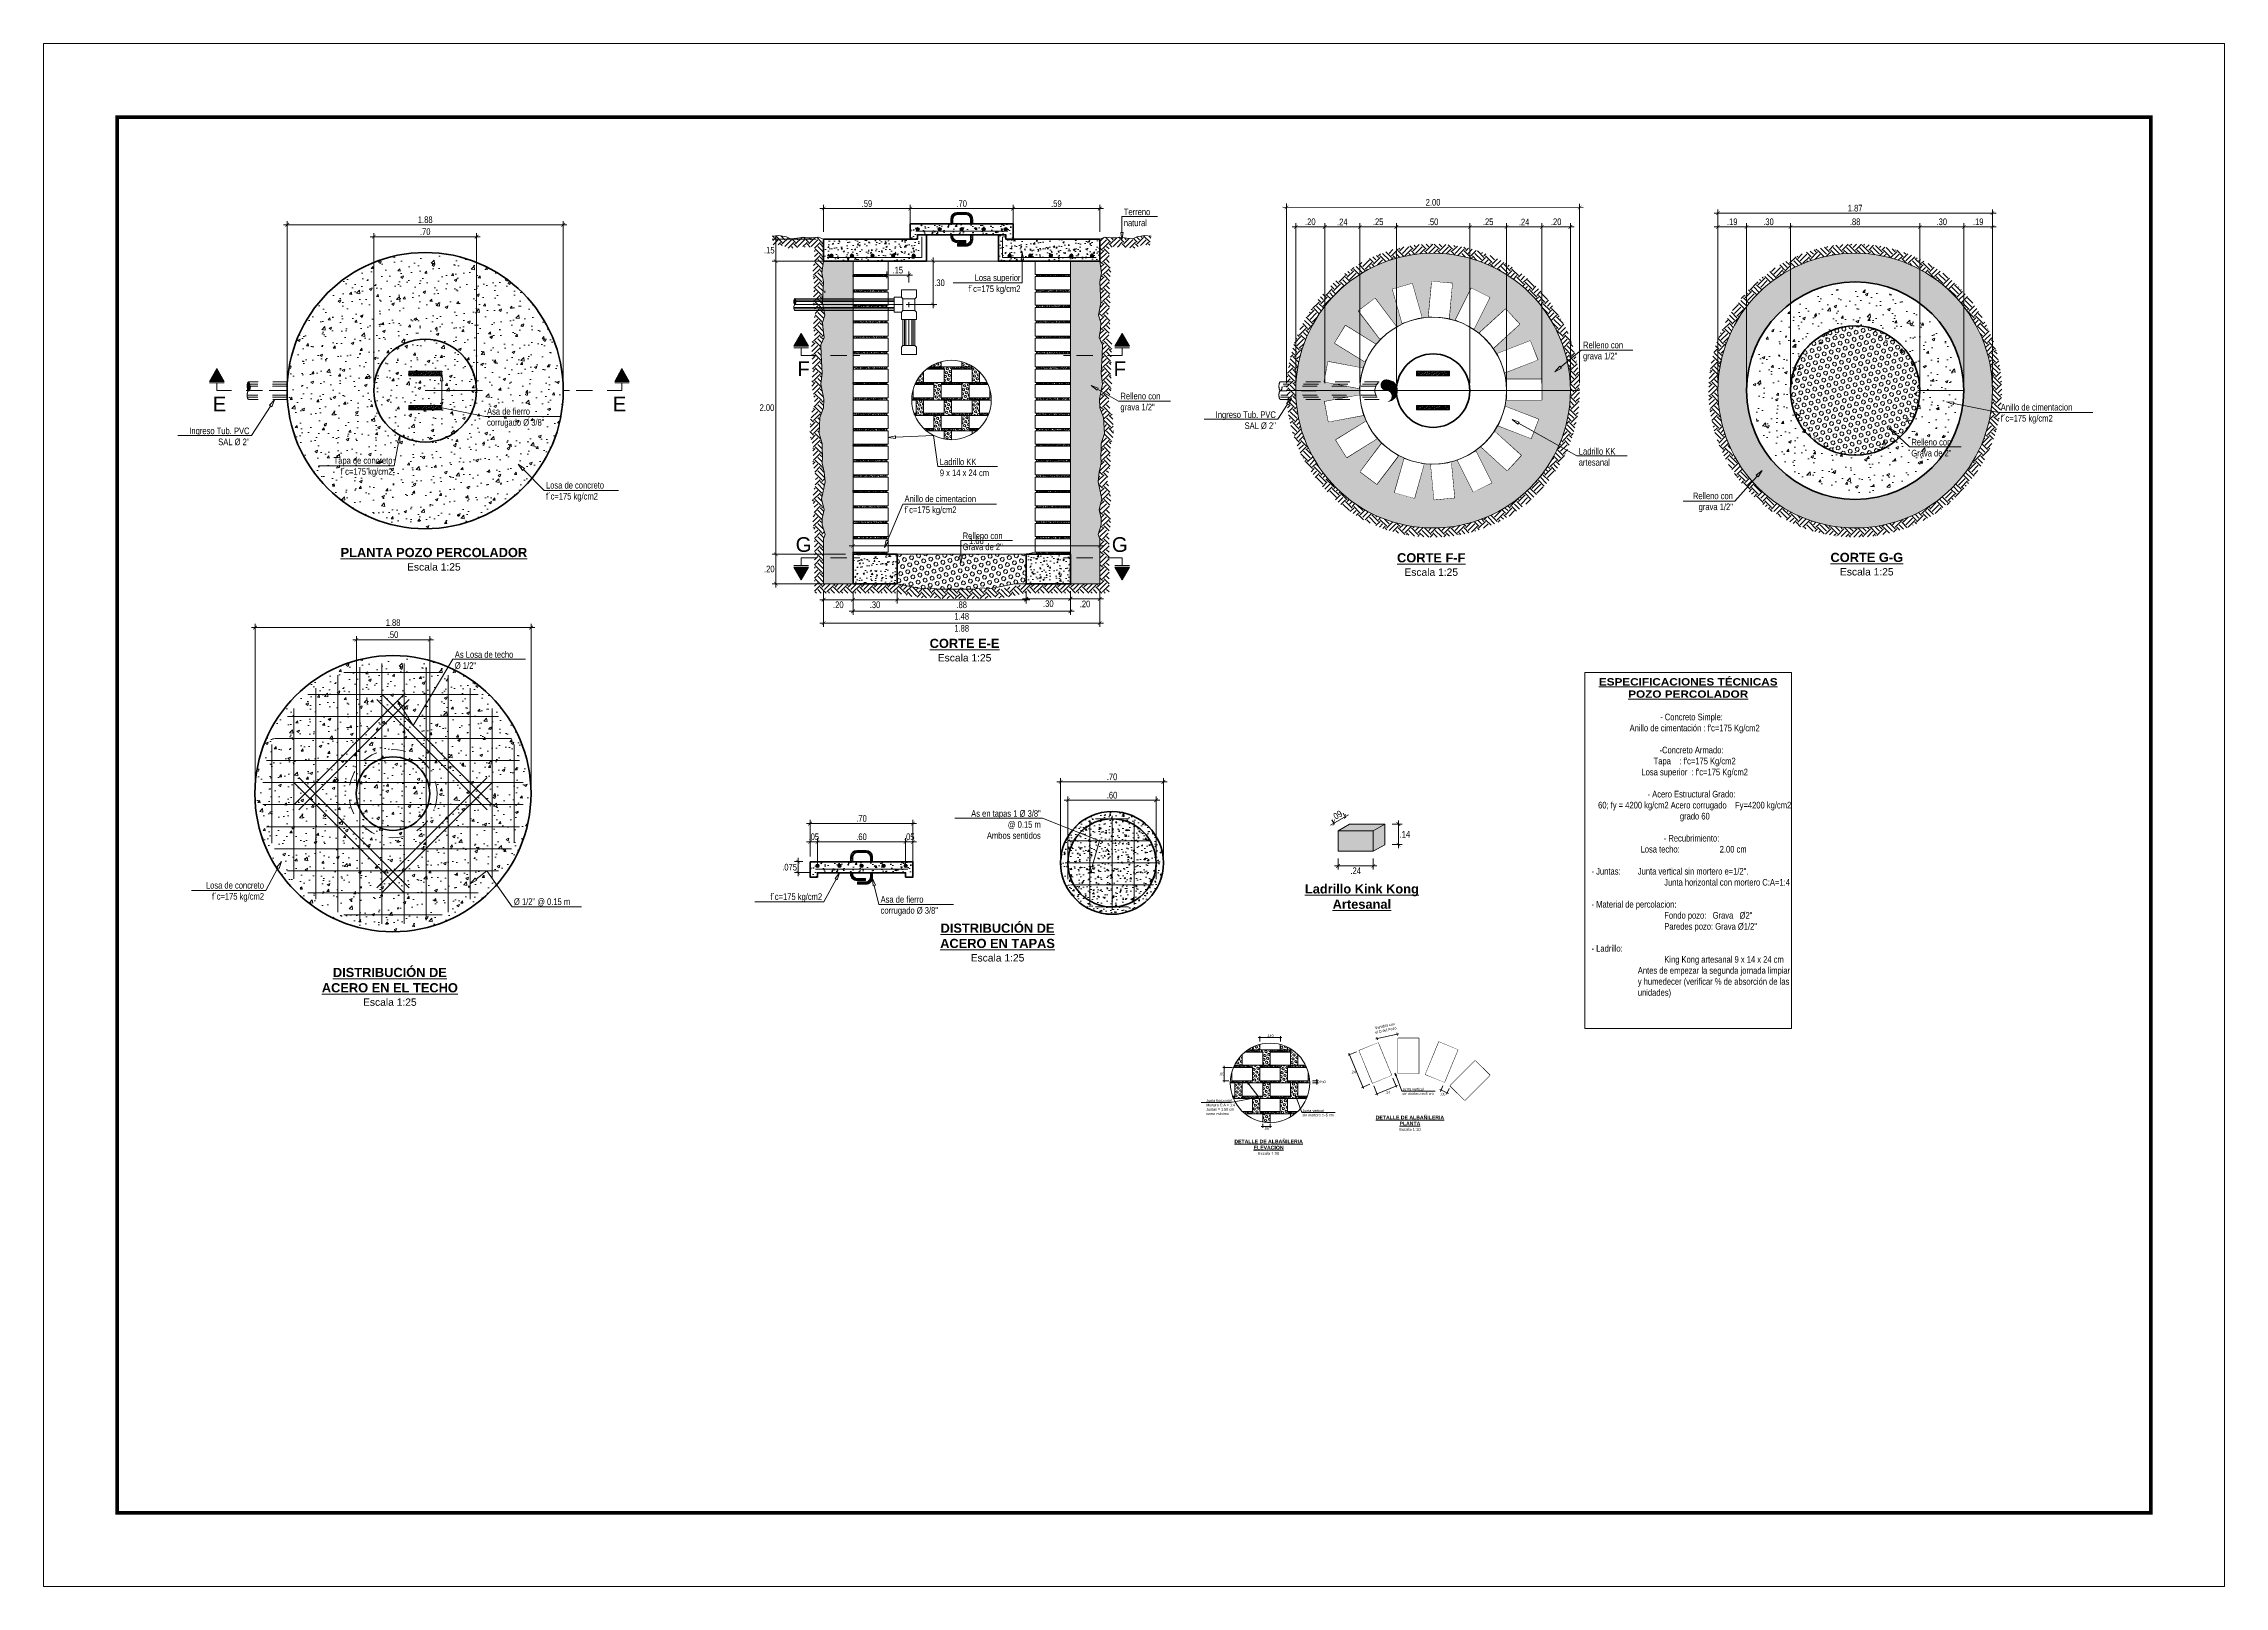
# Model space of a CAD drawing. Header units: metres. Extents: x 0 to 1935, y 0 to 1529.
# Drawn here: x 1913.77 to 1928.62, y 1463.08 to 1473.58 of the extents above; entities that cross this region are included whole.
import ezdxf
from ezdxf import colors
from ezdxf.entities.mleader import LeaderData, LeaderLine
from ezdxf.enums import TextEntityAlignment as Align
from ezdxf.math import Vec2, Vec3

# ---------------------------------------------------------------- set-up
doc = ezdxf.new("R2010")
doc.units = ezdxf.units.M
doc.header["$LTSCALE"] = 0.005
doc.set_wipeout_variables(frame=1)
doc.linetypes.add('ACAD_ISO02W100', pattern=[15, 12, -3])
doc.linetypes.add('ACAD_ISO04W100', pattern=[30.5, 24, -3, 0.5, -3])
for name, color, linetype, lineweight in [('-Accesorios PVC', 88, 'Continuous', 20), ('-Acero', 152, 'Continuous', 9), ('-Achurado', 251, 'Continuous', 5), ('-Acotado', 251, 'Continuous', 5), ('-Corte', 7, 'Continuous', 35), ('-Cuadro', 7, 'Continuous', 20), ('-Eje', 1, 'ACAD_ISO04W100', 9), ('-Ladrillo', 34, 'Continuous', 9), ('-Proyeccion', 85, 'ACAD_ISO02W100', 9), ('-Terreno', 26, 'Continuous', 5), ('-Textos', 7, 'Continuous', 20), ('-Vista', 148, 'Continuous', 9)]:
    doc.layers.add(name, color=color, linetype=linetype, lineweight=lineweight)
doc.styles.add('-Arial', font='arial.ttf')
doc.styles.add('-Arial Narrow', font='ARIALN.TTF')
doc.dimstyles.new('Esc 1_10', dxfattribs={"dimscale": 0.01, "dimtxt": 1.8, "dimasz": 1, "dimexe": 1, "dimexo": 2, "dimgap": 0.45, "dimtad": 2, "dimtih": 1, "dimtoh": 1, "dimzin": 4, "dimdsep": 46, "dimtxsty": '-Arial Narrow', "dimblk": 'ARCHTICK', "dimcen": 1, "dimdle": 1, "dimclrd": 7, "dimclre": 256, "dimclrt": 7, "dimadec": 0, "dimazin": 0, "dimtfac": 1, "dimtix": 1, "dimtmove": 1, "dimatfit": 2, "dimldrblk": 'ARCHTICK', "dimfxl": 1, "dimtolj": 2, "dimlwd": 5, "dimlwe": 5, "dimarcsym": 0})
doc.dimstyles.new('Esc 1_25', dxfattribs={"dimscale": 0.025, "dimtxt": 1.8, "dimasz": 1, "dimexe": 1, "dimexo": 2, "dimgap": 0.45, "dimtad": 2, "dimtih": 1, "dimtoh": 1, "dimzin": 4, "dimdsep": 46, "dimtxsty": '-Arial Narrow', "dimblk": 'ARCHTICK', "dimcen": 1, "dimdle": 1, "dimclrd": 256, "dimclre": 256, "dimclrt": 7, "dimadec": 0, "dimazin": 0, "dimtfac": 1, "dimtix": 1, "dimtmove": 1, "dimatfit": 2, "dimldrblk": 'ARCHTICK', "dimfxl": 1, "dimtolj": 2, "dimlwd": 5, "dimlwe": 0, "dimarcsym": 0})
pattern_1 = [(45, (350.424524, -20.8741945), (0.004209495057, 0.015434815208), [0.01984375, -0.00396875, 0, -0.00396875])]
pattern_2 = [(45, (305.354964, -1.474167), (-0.00972141242, 0.00972141242), [0.0079375, -0.015875]), (165, (305.354964, -1.474167), (-0.00355828391, -0.013279696325), [0.0079375, -0.015875]), (105, (305.360576, -1.468554), (-0.013279696325, -0.00355828391), [0.0079375, -0.015875])]
pattern_3 = [(45, (357.287964, -20.8741945), (0.004209495057, 0.015434815208), [0.01984375, -0.00396875, 0, -0.00396875])]
pattern_4 = [(320, (-3034.088478, 151.044606), (-0.001593908554, -0.0182184669), [0.001905, -0.020955]), (265, (-3034.088478, 151.044606), (0.01910568452, 0.00352434214), [0.001524, -0.01676405842]), (10.4514447, (-3034.088611, 151.043088), (0.01751177519, -0.01469412471), [0.00161900088, -0.01780902446]), (316.1842, (-3034.083398, 151.044606), (-0.0042042328, -0.02710790409), [0.0028575, -0.0314325]), (6.6355576, (-3034.083748, 151.042347), (0.02474261246, -0.0237404134), [0.00242850231, -0.02671356082]), (261.1841512, (-3034.083398, 151.044606), (0.02474261246, -0.0237404134), [0.0022859967, -0.0251459732]), (291, (-3034.084668, 151.042066), (-0.01022651982, -0.01516143913), [0.001905, -0.020955]), (236, (-3034.084668, 151.042066), (0.01841879661, -0.00618020283), [0.001524, -0.016764]), (341.451445, (-3034.08552, 151.040803), (0.00819227689, -0.02134164193), [0.00161900088, -0.01780899376]), (307.5, (-3034.088478, 151.044606), (0.008455503887, -0.000308860325), [0, -0.0165608, 0, -0.017018, 0, -0.0168275]), (277.5, (-3034.088478, 151.044606), (0.010018057482, -0.00668196625), [0, -0.0097028, 0, -0.0161798, 0, -0.0064135]), (237.5, (-3034.088478, 151.05027), (-0.0005728744, -0.013559059517), [0, -0.00635, 0, -0.019812, 0, -0.026289]), (227.5, (-3034.088478, 151.05281), (0.002542649103, -0.01481291814), [0, -0.008255, 0, -0.0131572, 0, -0.018669])]
pattern_5 = [(50, (1919.955647, 1471.162203), (0.0182185, -0.0015939), [0.001905, -0.020955]), (355, (1919.955647, 1471.162203), (-0.0035243, 0.0191057), [0.001524, -0.016764]), (100.451, (1919.957165, 1471.16207), (0.0146941, 0.0175118), [0.001619, -0.017809]), (46.184, (1919.955647, 1471.167283), (0.027108, -0.0042042), [0.0028575, -0.0314325]), (96.636, (1919.957906, 1471.166933), (0.0237404, 0.0247426), [0.0024285, -0.0267136]), (351.184, (1919.955647, 1471.167283), (0.0237404, 0.0247426), [0.002286, -0.025146]), (21, (1919.958187, 1471.166013), (0.0151614, -0.0102265), [0.001905, -0.020955]), (326, (1919.958187, 1471.166013), (0.0061802, 0.0184188), [0.001524, -0.016764]), (71.4514, (1919.95945, 1471.165161), (0.0213416, 0.0081923), [0.001619, -0.017809]), (37.5, (1919.955647, 1471.162203), (0.00030886, 0.0084555), [0, -0.0165608, 0, -0.017018, 0, -0.0168275]), (7.5, (1919.955647, 1471.162203), (0.00668197, 0.01001806), [0, -0.0097028, 0, -0.0161798, 0, -0.0064135]), (327.5, (1919.949983, 1471.162203), (0.01355906, -0.00057287), [0, -0.00635, 0, -0.019812, 0, -0.026289]), (317.5, (1919.947443, 1471.162203), (0.0148129, 0.00254265), [0, -0.008255, 0, -0.0131572, 0, -0.018669])]
pattern_6 = [(50, (1919.765647, 1471.162203), (0.0182185, -0.0015939), [0.001905, -0.020955]), (355, (1919.765647, 1471.162203), (-0.0035243, 0.0191057), [0.001524, -0.016764]), (100.451, (1919.767165, 1471.16207), (0.0146941, 0.0175118), [0.001619, -0.017809]), (46.184, (1919.765647, 1471.167283), (0.027108, -0.0042042), [0.0028575, -0.0314325]), (96.636, (1919.767906, 1471.166933), (0.0237404, 0.0247426), [0.0024285, -0.0267136]), (351.184, (1919.765647, 1471.167283), (0.0237404, 0.0247426), [0.002286, -0.025146]), (21, (1919.768187, 1471.166013), (0.0151614, -0.0102265), [0.001905, -0.020955]), (326, (1919.768187, 1471.166013), (0.0061802, 0.0184188), [0.001524, -0.016764]), (71.4514, (1919.76945, 1471.165161), (0.0213416, 0.0081923), [0.001619, -0.017809]), (37.5, (1919.765647, 1471.162203), (0.00030886, 0.0084555), [0, -0.0165608, 0, -0.017018, 0, -0.0168275]), (7.5, (1919.765647, 1471.162203), (0.00668197, 0.01001806), [0, -0.0097028, 0, -0.0161798, 0, -0.0064135]), (327.5, (1919.759983, 1471.162203), (0.01355906, -0.00057287), [0, -0.00635, 0, -0.019812, 0, -0.026289]), (317.5, (1919.757443, 1471.162203), (0.0148129, 0.00254265), [0, -0.008255, 0, -0.0131572, 0, -0.018669])]
pattern_7 = [(50, (1920.145647, 1471.162203), (0.0182185, -0.0015939), [0.001905, -0.020955]), (355, (1920.145647, 1471.162203), (-0.0035243, 0.0191057), [0.001524, -0.016764]), (100.451, (1920.147165, 1471.16207), (0.0146941, 0.0175118), [0.001619, -0.017809]), (46.184, (1920.145647, 1471.167283), (0.027108, -0.0042042), [0.0028575, -0.0314325]), (96.636, (1920.147906, 1471.166933), (0.0237404, 0.0247426), [0.0024285, -0.0267136]), (351.184, (1920.145647, 1471.167283), (0.0237404, 0.0247426), [0.002286, -0.025146]), (21, (1920.148187, 1471.166013), (0.0151614, -0.0102265), [0.001905, -0.020955]), (326, (1920.148187, 1471.166013), (0.0061802, 0.0184188), [0.001524, -0.016764]), (71.4514, (1920.14945, 1471.165161), (0.0213416, 0.0081923), [0.001619, -0.017809]), (37.5, (1920.145647, 1471.162203), (0.00030886, 0.0084555), [0, -0.0165608, 0, -0.017018, 0, -0.0168275]), (7.5, (1920.145647, 1471.162203), (0.00668197, 0.01001806), [0, -0.0097028, 0, -0.0161798, 0, -0.0064135]), (327.5, (1920.139983, 1471.162203), (0.01355906, -0.00057287), [0, -0.00635, 0, -0.019812, 0, -0.026289]), (317.5, (1920.137443, 1471.162203), (0.0148129, 0.00254265), [0, -0.008255, 0, -0.0131572, 0, -0.018669])]
pattern_8 = [(50, (1920.025647, 1471.057203), (0.0182185, -0.0015939), [0.001905, -0.020955]), (355, (1920.025647, 1471.057203), (-0.0035243, 0.0191057), [0.001524, -0.0167641]), (100.4514, (1920.027165, 1471.05707), (0.0146941, 0.0175118), [0.001619, -0.017809]), (46.184, (1920.025647, 1471.062283), (0.0271079, -0.0042042), [0.0028575, -0.0314325]), (96.636, (1920.027906, 1471.061933), (0.0237404, 0.0247426), [0.0024285, -0.0267136]), (351.184, (1920.025647, 1471.062283), (0.0237404, 0.0247426), [0.002286, -0.025146]), (21, (1920.028187, 1471.061013), (0.01516144, -0.0102265), [0.001905, -0.020955]), (326, (1920.028187, 1471.061013), (0.0061802, 0.0184188), [0.001524, -0.016764]), (71.4514, (1920.02945, 1471.060161), (0.0213416, 0.0081923), [0.001619, -0.017809]), (37.5, (1920.025647, 1471.057203), (0.00030886, 0.0084555), [0, -0.0165608, 0, -0.017018, 0, -0.0168275]), (7.5, (1920.025647, 1471.057203), (0.00668197, 0.01001806), [0, -0.0097028, 0, -0.0161798, 0, -0.0064135]), (327.5, (1920.019983, 1471.057203), (0.01355906, -0.00057287), [0, -0.00635, 0, -0.019812, 0, -0.026289]), (317.5, (1920.017443, 1471.057203), (0.0148129, 0.00254265), [0, -0.008255, 0, -0.0131572, 0, -0.018669])]
pattern_9 = [(50, (1919.835647, 1471.057203), (0.0182185, -0.0015939), [0.001905, -0.020955]), (355, (1919.835647, 1471.057203), (-0.0035243, 0.0191057), [0.001524, -0.0167641]), (100.4514, (1919.837165, 1471.05707), (0.0146941, 0.0175118), [0.001619, -0.017809]), (46.184, (1919.835647, 1471.062283), (0.0271079, -0.0042042), [0.0028575, -0.0314325]), (96.636, (1919.837906, 1471.061933), (0.0237404, 0.0247426), [0.0024285, -0.0267136]), (351.184, (1919.835647, 1471.062283), (0.0237404, 0.0247426), [0.002286, -0.025146]), (21, (1919.838187, 1471.061013), (0.01516144, -0.0102265), [0.001905, -0.020955]), (326, (1919.838187, 1471.061013), (0.0061802, 0.0184188), [0.001524, -0.016764]), (71.4514, (1919.83945, 1471.060161), (0.0213416, 0.0081923), [0.001619, -0.017809]), (37.5, (1919.835647, 1471.057203), (0.00030886, 0.0084555), [0, -0.0165608, 0, -0.017018, 0, -0.0168275]), (7.5, (1919.835647, 1471.057203), (0.00668197, 0.01001806), [0, -0.0097028, 0, -0.0161798, 0, -0.0064135]), (327.5, (1919.829983, 1471.057203), (0.01355906, -0.00057287), [0, -0.00635, 0, -0.019812, 0, -0.026289]), (317.5, (1919.827443, 1471.057203), (0.0148129, 0.00254265), [0, -0.008255, 0, -0.0131572, 0, -0.018669])]
pattern_10 = [(50, (1922.124632, 1466.513681), (0.0182185, -0.0015939), [0.001905, -0.020955]), (355, (1922.124632, 1466.513681), (-0.0035243, 0.0191057), [0.001524, -0.016764]), (100.451, (1922.12615, 1466.513548), (0.0146941, 0.0175118), [0.001619, -0.017809]), (46.184, (1922.124632, 1466.518761), (0.027108, -0.0042042), [0.0028575, -0.0314325]), (96.636, (1922.12689, 1466.51841), (0.0237404, 0.0247426), [0.0024285, -0.0267136]), (351.184, (1922.124632, 1466.51876), (0.0237404, 0.0247426), [0.002286, -0.025146]), (21, (1922.127172, 1466.517491), (0.0151614, -0.0102265), [0.001905, -0.020955]), (326, (1922.127172, 1466.517491), (0.0061802, 0.0184188), [0.001524, -0.016764]), (71.4514, (1922.128436, 1466.516639), (0.0213416, 0.0081923), [0.001619, -0.017809]), (37.5, (1922.124632, 1466.513681), (0.00030886, 0.0084555), [0, -0.0165608, 0, -0.017018, 0, -0.0168275]), (7.5, (1922.124632, 1466.513681), (0.00668197, 0.01001806), [0, -0.0097028, 0, -0.0161798, 0, -0.0064135]), (327.5, (1922.118968, 1466.513681), (0.01355906, -0.00057287), [0, -0.00635, 0, -0.019812, 0, -0.026289]), (317.5, (1922.116428, 1466.513681), (0.0148129, 0.00254265), [0, -0.008255, 0, -0.0131572, 0, -0.018669])]
pattern_11 = [(50, (1921.934632, 1466.513681), (0.0182185, -0.0015939), [0.001905, -0.020955]), (355, (1921.934632, 1466.513681), (-0.0035243, 0.0191057), [0.001524, -0.016764]), (100.451, (1921.93615, 1466.513548), (0.0146941, 0.0175118), [0.001619, -0.017809]), (46.184, (1921.934632, 1466.518761), (0.027108, -0.0042042), [0.0028575, -0.0314325]), (96.636, (1921.93689, 1466.51841), (0.0237404, 0.0247426), [0.0024285, -0.0267136]), (351.184, (1921.934632, 1466.51876), (0.0237404, 0.0247426), [0.002286, -0.025146]), (21, (1921.937172, 1466.517491), (0.0151614, -0.0102265), [0.001905, -0.020955]), (326, (1921.937172, 1466.517491), (0.0061802, 0.0184188), [0.001524, -0.016764]), (71.4514, (1921.938436, 1466.516639), (0.0213416, 0.0081923), [0.001619, -0.017809]), (37.5, (1921.934632, 1466.513681), (0.00030886, 0.0084555), [0, -0.0165608, 0, -0.017018, 0, -0.0168275]), (7.5, (1921.934632, 1466.513681), (0.00668197, 0.01001806), [0, -0.0097028, 0, -0.0161798, 0, -0.0064135]), (327.5, (1921.928968, 1466.513681), (0.01355906, -0.00057287), [0, -0.00635, 0, -0.019812, 0, -0.026289]), (317.5, (1921.926428, 1466.513681), (0.0148129, 0.00254265), [0, -0.008255, 0, -0.0131572, 0, -0.018669])]
pattern_12 = [(50, (1922.314632, 1466.513681), (0.0182185, -0.0015939), [0.001905, -0.020955]), (355, (1922.314632, 1466.513681), (-0.0035243, 0.0191057), [0.001524, -0.016764]), (100.451, (1922.31615, 1466.513548), (0.0146941, 0.0175118), [0.001619, -0.017809]), (46.184, (1922.314632, 1466.518761), (0.027108, -0.0042042), [0.0028575, -0.0314325]), (96.636, (1922.31689, 1466.51841), (0.0237404, 0.0247426), [0.0024285, -0.0267136]), (351.184, (1922.314632, 1466.51876), (0.0237404, 0.0247426), [0.002286, -0.025146]), (21, (1922.317172, 1466.517491), (0.0151614, -0.0102265), [0.001905, -0.020955]), (326, (1922.317172, 1466.517491), (0.0061802, 0.0184188), [0.001524, -0.016764]), (71.4514, (1922.318436, 1466.516639), (0.0213416, 0.0081923), [0.001619, -0.017809]), (37.5, (1922.314632, 1466.513681), (0.00030886, 0.0084555), [0, -0.0165608, 0, -0.017018, 0, -0.0168275]), (7.5, (1922.314632, 1466.513681), (0.00668197, 0.01001806), [0, -0.0097028, 0, -0.0161798, 0, -0.0064135]), (327.5, (1922.308968, 1466.513681), (0.01355906, -0.00057287), [0, -0.00635, 0, -0.019812, 0, -0.026289]), (317.5, (1922.306428, 1466.513681), (0.0148129, 0.00254265), [0, -0.008255, 0, -0.0131572, 0, -0.018669])]
pattern_13 = [(50, (1922.194632, 1466.408681), (0.0182185, -0.0015939), [0.001905, -0.020955]), (355, (1922.194632, 1466.408681), (-0.0035243, 0.0191057), [0.001524, -0.0167641]), (100.4514, (1922.19615, 1466.408548), (0.0146941, 0.0175118), [0.001619, -0.017809]), (46.184, (1922.194632, 1466.413761), (0.0271079, -0.0042042), [0.0028575, -0.0314325]), (96.636, (1922.19689, 1466.41341), (0.0237404, 0.0247426), [0.0024285, -0.0267136]), (351.184, (1922.194632, 1466.41376), (0.0237404, 0.0247426), [0.002286, -0.025146]), (21, (1922.197172, 1466.412491), (0.01516144, -0.0102265), [0.001905, -0.020955]), (326, (1922.197172, 1466.412491), (0.0061802, 0.0184188), [0.001524, -0.016764]), (71.4514, (1922.198436, 1466.411639), (0.0213416, 0.0081923), [0.001619, -0.017809]), (37.5, (1922.194632, 1466.408681), (0.00030886, 0.0084555), [0, -0.0165608, 0, -0.017018, 0, -0.0168275]), (7.5, (1922.194632, 1466.408681), (0.00668197, 0.01001806), [0, -0.0097028, 0, -0.0161798, 0, -0.0064135]), (327.5, (1922.188968, 1466.408681), (0.01355906, -0.00057287), [0, -0.00635, 0, -0.019812, 0, -0.026289]), (317.5, (1922.186428, 1466.408681), (0.0148129, 0.00254265), [0, -0.008255, 0, -0.0131572, 0, -0.018669])]
pattern_14 = [(50, (1922.004632, 1466.408681), (0.0182185, -0.0015939), [0.001905, -0.020955]), (355, (1922.004632, 1466.408681), (-0.0035243, 0.0191057), [0.001524, -0.0167641]), (100.4514, (1922.00615, 1466.408548), (0.0146941, 0.0175118), [0.001619, -0.017809]), (46.184, (1922.004632, 1466.413761), (0.0271079, -0.0042042), [0.0028575, -0.0314325]), (96.636, (1922.00689, 1466.41341), (0.0237404, 0.0247426), [0.0024285, -0.0267136]), (351.184, (1922.004632, 1466.41376), (0.0237404, 0.0247426), [0.002286, -0.025146]), (21, (1922.007172, 1466.412491), (0.01516144, -0.0102265), [0.001905, -0.020955]), (326, (1922.007172, 1466.412491), (0.0061802, 0.0184188), [0.001524, -0.016764]), (71.4514, (1922.008436, 1466.411639), (0.0213416, 0.0081923), [0.001619, -0.017809]), (37.5, (1922.004632, 1466.408681), (0.00030886, 0.0084555), [0, -0.0165608, 0, -0.017018, 0, -0.0168275]), (7.5, (1922.004632, 1466.408681), (0.00668197, 0.01001806), [0, -0.0097028, 0, -0.0161798, 0, -0.0064135]), (327.5, (1921.998968, 1466.408681), (0.01355906, -0.00057287), [0, -0.00635, 0, -0.019812, 0, -0.026289]), (317.5, (1921.996428, 1466.408681), (0.0148129, 0.00254265), [0, -0.008255, 0, -0.0131572, 0, -0.018669])]

msp = doc.modelspace()

# ---------------------------------------------------------------- texts
at = {"layer": '-Textos', "attachment_point": 5, "style": '-Arial Narrow'}
for s, insert, char_height in [('{\\fArial|b1|i0|c0|p34;\\H0.66667x;\\LPLANTA POZO PERCOLADOR\\P\\fArial|b0|i0|c0|p34;\\H0.8x;\\lEscala 1:25}', (1916.43091, 1470.073), 0.09375), ('{\\fArial|b1|i0|c0|p34;\\H0.66667x;\\LCORTE F-F\\P\\fArial|b0|i0|c0|p34;\\H0.8x;\\lEscala 1:25}', (1923.22243, 1470.03713), 0.09375), ('{\\fArial|b1|i0|c0|p34;\\H0.66667x;\\LCORTE G-G\\P\\fArial|b0|i0|c0|p34;\\H0.8x;\\lEscala 1:25}', (1926.18839, 1470.03958), 0.09375), ('{\\fArial|b1|i0|c0|p34;\\H0.66667x;\\LCORTE E-E\\P\\fArial|b0|i0|c0|p34;\\H0.8x;\\lEscala 1:25}', (1920.0448, 1469.45444), 0.09375), ('{\\fArial|b1|i0|c0|p34;\\H0.66667x;\\LLadrillo Kink Kong\\PArtesanal}', (1922.75016, 1467.77706), 0.09375), ('{\\fArial|b1|i0|c0|p34;\\H0.66667x;\\LDISTRIBUCIÓN DE\\PACERO EN TAPAS\\P\\fArial|b0|i0|c0|p34;\\H0.8x;\\lEscala 1:25}', (1920.26919, 1467.46416), 0.09375), ('{\\fArial|b1|i0|c0|p34;\\H0.66667x;\\LDISTRIBUCIÓN DE\\PACERO EN EL TECHO\\P\\fArial|b0|i0|c0|p34;\\H0.8x;\\lEscala 1:25}', (1916.13117, 1467.1625), 0.09375), ('{\\fArial|b1|i0|c0|p34;\\H0.66667x;\\LDETALLE DE ALBAÑILERIA\\PPLANTA\\P\\fArial|b0|i0|c0|p34;\\H0.8x;\\lEscala 1:10}', (1923.0774, 1466.23431), 0.0375), ('{\\fArial|b1|i0|c0|p34;\\H0.66667x;\\LDETALLE DE ALBAÑILERIA\\PELEVACION\\P\\fArial|b0|i0|c0|p34;\\H0.8x;\\lEscala 1:10}', (1922.11515, 1466.07092), 0.0375)]:
    msp.add_mtext(s, dxfattribs=dict(at, insert=insert, char_height=char_height))
at = {"layer": '-Textos', "insert": (1924.26929, 1469.26388), "char_height": 0.045, "width": 1.406081, "attachment_point": 1, "style": '-Arial Narrow'}
msp.add_mtext('\\pxqc;{\\fArial Black|b0|i0|c0|p34;\\H1.1111x;\\LESPECIFICACIONES TÉCNICAS\\PPOZO PERCOLADOR \\P\\pql;}\\P\\pi-1,l2;- Concreto Simple: \\P^I^I^IAnillo de cimentación :^If\'c=175 Kg/cm2 \\P^I^I\\P-Concreto Armado: \\P^I^I^ITapa ^I^I :^If\'c=175 Kg/cm2 \\P^I^I^ILosa superior^I :^If\'c=175 Kg/cm2 \\P\\P- Acero Estructural Grado:\\P^I^I^I60; fy = 4200 kg/cm2 Acero corrugado ^I^I^IFy=4200 kg/cm2 grado 60 \\P\\P- Recubrimiento: \\P^I^ILosa techo:                   2.00 cm \\P\\pq*;^I\\P\\pql;- Juntas: ^IJunta vertical sin mortero e=1/2".\\P^I^I^IJunta horizontal con mortero C:A=1:4 \\P\\P- Material de percolacion:\\P^I^I^IFondo pozo:   Grava   Ø2" ^I\\P^I^I^IParedes pozo: Grava Ø1/2" \\P\\P- Ladrillo:\\P^I^I^IKing Kong artesanal 9 x 14 x 24 cm\\P\\pi0,l8,q*;Antes de empezar la segunda jornada limpiar y humedecer (verificar % de absorción de las unidades)', dxfattribs=at)

# ---------------------------------------------------------------- blocks, each defined once
blk = doc.blocks.new('_ArchTick')
at = {"color": 0, "linetype": 'ByBlock', "const_width": 0.15}
blk.add_lwpolyline([(-0.5, -0.5), (0.5, 0.5)], dxfattribs=at)
blk = doc.blocks.new('*D518')
at = {"layer": '-Acotado', "color": 7, "lineweight": 5, "transparency": 16777216}
blk.add_line((1922.845, 1466.808), (1923.001, 1466.843), dxfattribs=at)
at = {"layer": '-Acotado', "lineweight": 5, "transparency": 16777216}
for p, q in [((1922.856, 1466.802), (1922.852, 1466.82)), ((1922.993, 1466.832), (1922.989, 1466.85))]:
    blk.add_line(p, q, dxfattribs=at)
at = {"layer": 'Defpoints', "color": 0, "transparency": 16777216}
for p in [(1922.861, 1466.782), (1922.991, 1466.841), (1922.997, 1466.813)]:
    blk.add_point(p, dxfattribs=at)
at = {"layer": '-Acotado', "color": 7, "lineweight": 5, "transparency": 16777216, "xscale": 0.01, "yscale": 0.01, "zscale": 0.01}
for p, rotation in [((1922.854, 1466.81), 192.4498660768731), ((1922.991, 1466.841), 12.44986607687314)]:
    blk.add_blockref('_ArchTick', p, dxfattribs=dict(at, rotation=rotation))
at = {"layer": '-Acotado', "color": 7, "transparency": 16777216, "insert": (1922.913, 1466.868), "char_height": 0.018, "attachment_point": 5, "rotation": 12.4499, "style": '-Arial Narrow'}
blk.add_mtext('\\A2;Variable con \\Pel D del Pozo\\P{\\H0.5x;   } ', dxfattribs=at)
blk = doc.blocks.new('Hoja A2 1 en 1000')
at = {"layer": '-Cuadro', "color": 0}
blk.add_lwpolyline([(594, 0), (594, 420.04), (0, 420.04), (0, 0)], close=True, dxfattribs=at)
at = {"layer": '-Cuadro', "color": 0, "const_width": 1}
blk.add_lwpolyline([(20, 20), (574, 20), (574, 400.04), (20, 400.04)], close=True, dxfattribs=at)
blk = doc.blocks.new('szfisfvsdv')
at = {"layer": '-Accesorios PVC'}
h = blk.add_hatch(color=256, dxfattribs=at)
h.dxf.hatch_style = 1
edge = h.paths.add_edge_path()
edge.add_ellipse((-0.657, 0.02), major_axis=(0, 0.0203), ratio=0.352065, start_angle=180, end_angle=360)
edge.add_ellipse((-0.657, 0.02), major_axis=(0, 0.0203), ratio=0.352065, start_angle=0, end_angle=180)
for p, q in [((0.018, 0.04), (-0.657, 0.04)), ((0.018, 0.03), (-0.651, 0.03)), ((0.018, 0.02), (-0.65, 0.02)), ((0.068, 0.051), (0.018, 0.051)), ((0.018, 0.051), (0.018, -0.051)), ((0.068, 0.051), (0.068, 0.101)), ((0.068, 0.101), (0.17, 0.101)), ((0.079, 0.04), (0.068, 0.051)), ((0.079, 0.04), (0.068, 0.051)), ((0.079, -0.04), (0.079, 0.04)), ((0.159, 0.04), (0.079, 0.04)), ((0.079, 0.04), (0.159, 0.04)), ((0.079, -0.04), (0.079, 0.04)), ((0.17, 0.051), (0.159, 0.04)), ((0.159, 0.04), (0.159, -0.04)), ((0.17, 0.101), (0.17, 0.101)), ((0.17, 0.101), (0.17, 0.051)), ((0.018, -0.02), (-0.664, -0.02)), ((0.018, -0.03), (-0.664, -0.03)), ((0.018, -0.04), (-0.657, -0.04)), ((0.018, -0.051), (0.018, -0.051)), ((0.018, -0.051), (0.068, -0.051)), ((0.079, -0.04), (0.068, -0.051)), ((0.068, -0.051), (0.079, -0.04)), ((0.068, -0.051), (0.068, -0.101)), ((0.068, -0.101), (0.17, -0.101)), ((0.159, -0.04), (0.079, -0.04)), ((0.159, -0.04), (0.079, -0.04)), ((0.079, -0.279), (0.079, -0.101)), ((0.089, -0.279), (0.089, -0.101)), ((0.099, -0.279), (0.099, -0.101)), ((0.119, -0.279), (0.119, -0.101)), ((0.139, -0.279), (0.139, -0.101)), ((0.149, -0.279), (0.149, -0.101)), ((0.159, -0.04), (0.159, -0.04)), ((0.17, -0.051), (0.159, -0.04)), ((0.159, -0.279), (0.159, -0.101)), ((0.17, -0.101), (0.17, -0.051)), ((0.17, -0.101), (0.17, -0.101)), ((0.079, -0.279), (0.068, -0.29)), ((0.068, -0.29), (0.068, -0.34)), ((0.159, -0.279), (0.079, -0.279)), ((0.17, -0.29), (0.159, -0.279)), ((0.17, -0.34), (0.17, -0.29)), ((0.068, -0.34), (0.17, -0.34)), ((0.17, -0.34), (0.17, -0.34))]:
    blk.add_line(p, q, dxfattribs=at)
at = {"layer": '-Accesorios PVC', "ltscale": 0.025}
for p, q in [((0.101, 0), (0.136, 0)), ((0.119, 0.017), (0.119, -0.017))]:
    blk.add_line(p, q, dxfattribs=at)
at = {"layer": '-Accesorios PVC', "ltscale": 0.005}
blk.add_line((-0.656, 0), (0.079, 0), dxfattribs=at)
at = {"layer": '-Accesorios PVC', "extrusion": (0, 0, -1)}
blk.add_ellipse((-0.657, 0.02), major_axis=(0, 0.0203), ratio=0.352065, dxfattribs=at)
at = {"layer": '-Accesorios PVC'}
blk.add_ellipse((-0.657, -0.02), major_axis=(0, -0.0199), ratio=0.360295, start_param=3.141593, end_param=6.283185, dxfattribs=at)
blk = doc.blocks.new('Corte Vertical 1_1000')
at = {"layer": '-Eje'}
blk.add_hatch(color=256, dxfattribs=at).paths.add_polyline_path([(13.34, -3.56), (9.86, -1.57), (9.86, -5.55)])
for p, q in [((9.44, -3.56), (7.34, -3.56)), ((9.44, -1.57), (9.44, -5.55))]:
    blk.add_line(p, q, dxfattribs=at)
for points in [[(7.34, -3.56), (7.34, -16.05)], [(7.34, -14.25), (7.34, -16)], [(7.34, -17.81), (7.34, -19.56)]]:
    blk.add_lwpolyline(points, dxfattribs=at)
blk.add_lwpolyline([(13.34, -3.56), (9.86, -5.55), (9.86, -1.57)], close=True, dxfattribs=at)
at = {"layer": '-Eje', "style": '-Arial'}
blk.add_attdef('A', text='', height=4, dxfattribs=at).set_placement((3.71, -4.24), align=Align.MIDDLE)
blk = doc.blocks.new('Asa de fierro corrugado')
at = {"layer": '-Vista'}
h = blk.add_hatch(dxfattribs=at)
h.set_pattern_fill('ANSI31', color=256, scale=0.0025)
h.set_pattern_definition([(45, (-1549.186777, -1467.416816), (-0.005612660076, 0.005612660076), [])])
h.paths.add_polyline_path([(0.06, 0.03), (0.06, 0), (0.075, 0), (0.075, 0.032, 0.414214), (0.03, 0.077), (-0.03, 0.077, 0.414214), (-0.075, 0.032), (-0.075, 0), (-0.06, 0), (-0.06, 0.03, -0.414214), (-0.028, 0.062), (0.028, 0.062, -0.414214)])
h.paths.add_polyline_path([(0.075, -0.108), (0.075, -0.075), (0.06, -0.075), (0.06, -0.106, -0.414214), (0.028, -0.138), (-0.028, -0.138), (-0.028, -0.153), (0.03, -0.153, 0.414214)])
h.paths.add_polyline_path([(-0.06, -0.082), (-0.06, -0.075), (-0.075, -0.075), (-0.075, -0.084, 0.414214), (-0.03, -0.129), (0.028, -0.129), (0.028, -0.114), (-0.028, -0.114, -0.414214)])
for p, q in [((-0.075, 0.032), (-0.075, 0)), ((-0.06, 0), (-0.06, 0.03)), ((0.03, 0.077), (-0.03, 0.077)), ((-0.028, 0.062), (0.028, 0.062)), ((0.06, 0.03), (0.06, 0)), ((0.075, 0), (0.075, 0.032)), ((-0.075, 0), (-0.06, 0)), ((-0.075, -0.075), (-0.06, -0.075)), ((-0.025, -0.076), (-0.024, -0.075)), ((0.06, 0), (0.075, 0)), ((0.075, -0.075), (0.06, -0.075))]:
    blk.add_line(p, q, dxfattribs=at)
for points in [[(-0.06, -0.075), (-0.06, -0.082, 0.414214), (-0.028, -0.114), (0.028, -0.114), (0.028, -0.129), (-0.03, -0.129, -0.414214), (-0.075, -0.084), (-0.075, -0.075)], [(0.06, -0.075), (0.06, -0.106, -0.414214), (0.028, -0.138), (-0.028, -0.138), (-0.028, -0.153), (0.03, -0.153, 0.414214), (0.075, -0.108), (0.075, -0.075)]]:
    blk.add_lwpolyline(points, format="xyb", dxfattribs=at)
for centre, radius, start, end in [((-0.03, 0.032), 0.045, 90, 180), ((-0.028, 0.03), 0.0321, 90, 180), ((0.028, 0.03), 0.0321, 360, 90), ((0.03, 0.032), 0.045, 360, 90)]:
    blk.add_arc(centre, radius, start, end, dxfattribs=at)
blk = doc.blocks.new('*U512')
at = {"layer": '-Acero', "ltscale": 3}
blk.add_hatch(color=256, dxfattribs=at).paths.add_polyline_path([(0, 0.012, -1), (0, -0.012, -1)])
blk.add_circle((0, 0), 0.012, dxfattribs=at)
blk = doc.blocks.new('*U513')
at = {"layer": '-Acotado', "color": 0, "linetype": 'ByBlock', "lineweight": -2, "transparency": 16777216}
for p in [(0, 0), (0.14, 0), (0.28, 0), (0.42, 0), (0.56, 0)]:
    blk.add_blockref('*U512', p, dxfattribs=at)
blk = doc.blocks.new('*U514')
at = {"layer": '-Acero', "ltscale": 3}
blk.add_hatch(color=256, dxfattribs=at).paths.add_polyline_path([(0, 0.012, -1), (0, -0.012, -1)])
blk.add_circle((0, 0), 0.012, dxfattribs=at)
blk = doc.blocks.new('*U515')
at = {"layer": '-Acotado', "color": 0, "linetype": 'ByBlock', "lineweight": -2, "transparency": 16777216}
for p in [(0, 0), (0.14, 0), (0.28, 0), (0.42, 0), (0.56, 0)]:
    blk.add_blockref('*U514', p, dxfattribs=at)
blk = doc.blocks.new('Ladrillo KK')
at = {"layer": '-Ladrillo', "lineweight": 5}
blk.add_lwpolyline([(0.24, -0.0625), (0.24, 0.0775), (0, 0.0775), (0, -0.0625)], close=True, dxfattribs=at)
blk.add_wipeout([(0.24, -0.0625), (0.24, 0.0775), (0, 0.0775), (0, -0.0625)]).dxf.layer = '-Ladrillo'
blk = doc.blocks.new('*U516')
at = {"layer": '-Acotado'}
blk.add_blockref('Ladrillo KK', (-0.115, 0), dxfattribs=at)
blk = doc.blocks.new('*U517')
at = {"layer": '-Acotado', "color": 0, "linetype": 'ByBlock', "lineweight": -2, "transparency": 16777216, "rotation": 105.8823529411763}
blk.add_blockref('*U516', (1616.83, 1471.718), dxfattribs=at)
at = {"layer": '-Acotado', "color": 0, "linetype": 'ByBlock', "lineweight": -2, "transparency": 16777216}
blk.add_blockref('*U516', (1617.613, 1471.126), dxfattribs=at)
for p, rotation in [((1616.628, 1471.617), 127.0588235294116), ((1617.571, 1471.348), 21.17647058823528)]:
    blk.add_blockref('*U516', p, dxfattribs=dict(at, rotation=rotation))
for p, rotation in [((1617.452, 1471.54), 42.35294117647055), ((1616.475, 1471.45), 148.2352941176469)]:
    blk.add_blockref('*U516', p, dxfattribs=dict(at, rotation=rotation))
for p, rotation in [((1617.272, 1471.677), 63.52941176470581), ((1616.394, 1471.239), 169.4117647058822)]:
    blk.add_blockref('*U516', p, dxfattribs=dict(at, rotation=rotation))
for p, rotation in [((1617.055, 1471.738), 84.70588235294106), ((1616.394, 1471.013), 190.5882352941175)]:
    blk.add_blockref('*U516', p, dxfattribs=dict(at, rotation=rotation))
at = {"layer": '-Acotado', "color": 0, "linetype": 'ByBlock', "lineweight": -2, "transparency": 16777216, "rotation": 211.7647058823527}
blk.add_blockref('*U516', (1616.475, 1470.803), dxfattribs=at)
at = {"layer": '-Acotado', "color": 0, "linetype": 'ByBlock', "lineweight": -2, "transparency": 16777216, "rotation": 232.9411764705881}
blk.add_blockref('*U516', (1616.628, 1470.636), dxfattribs=at)
at = {"layer": '-Acotado', "color": 0, "linetype": 'ByBlock', "lineweight": -2, "transparency": 16777216, "rotation": 254.1176470588233}
blk.add_blockref('*U516', (1616.83, 1470.535), dxfattribs=at)
at = {"layer": '-Acotado', "color": 0, "linetype": 'ByBlock', "lineweight": -2, "transparency": 16777216, "rotation": 275.2941176470586}
blk.add_blockref('*U516', (1617.055, 1470.514), dxfattribs=at)
at = {"layer": '-Acotado', "color": 0, "linetype": 'ByBlock', "lineweight": -2, "transparency": 16777216, "rotation": 296.4705882352938}
blk.add_blockref('*U516', (1617.272, 1470.576), dxfattribs=at)
at = {"layer": '-Acotado', "color": 0, "linetype": 'ByBlock', "lineweight": -2, "transparency": 16777216, "rotation": 317.6470588235291}
blk.add_blockref('*U516', (1617.452, 1470.712), dxfattribs=at)
at = {"layer": '-Acotado', "color": 0, "linetype": 'ByBlock', "lineweight": -2, "transparency": 16777216, "rotation": 338.8235294117644}
blk.add_blockref('*U516', (1617.571, 1470.904), dxfattribs=at)
blk = doc.blocks.new('*D519')
at = {"layer": '-Acotado', "lineweight": 5, "transparency": 16777216}
blk.add_line((1922.536, 1468.264), (1922.658, 1468.334), dxfattribs=at)
at = {"layer": '-Acotado', "lineweight": 0, "transparency": 16777216}
for p, q in [((1922.563, 1468.269), (1922.546, 1468.299)), ((1922.641, 1468.314), (1922.623, 1468.344))]:
    blk.add_line(p, q, dxfattribs=at)
at = {"layer": 'Defpoints', "color": 0, "transparency": 16777216}
for p in [(1922.588, 1468.226), (1922.636, 1468.322), (1922.666, 1468.271)]:
    blk.add_point(p, dxfattribs=at)
at = {"layer": '-Acotado', "lineweight": 5, "transparency": 16777216, "xscale": 0.025, "yscale": 0.025, "zscale": 0.025}
for p, rotation in [((1922.558, 1468.277), 210.0000000000215), ((1922.636, 1468.322), 30.00000000002148)]:
    blk.add_blockref('_ArchTick', p, dxfattribs=dict(at, rotation=rotation))
at = {"layer": '-Acotado', "color": 7, "transparency": 16777216, "insert": (1922.58, 1468.329), "char_height": 0.045, "attachment_point": 5, "rotation": 30, "style": '-Arial Narrow'}
blk.add_mtext('\\A2;.09', dxfattribs=at)
blk = doc.blocks.new('*D520')
at = {"layer": '-Acotado', "color": 7, "lineweight": 5, "transparency": 16777216}
blk.add_line((1923.28, 1466.463), (1923.34, 1466.437), dxfattribs=at)
at = {"layer": '-Acotado', "lineweight": 5, "transparency": 16777216}
for p, q in [((1923.302, 1466.49), (1923.285, 1466.45)), ((1923.344, 1466.471), (1923.327, 1466.432))]:
    blk.add_line(p, q, dxfattribs=at)
at = {"layer": 'Defpoints', "color": 0, "transparency": 16777216}
for p in [(1923.31, 1466.508), (1923.331, 1466.441), (1923.352, 1466.49)]:
    blk.add_point(p, dxfattribs=at)
at = {"layer": '-Acotado', "color": 7, "lineweight": 5, "transparency": 16777216, "xscale": 0.01, "yscale": 0.01, "zscale": 0.01}
for p, rotation in [((1923.289, 1466.459), 156.6702414062576), ((1923.331, 1466.441), 336.6702414062576)]:
    blk.add_blockref('_ArchTick', p, dxfattribs=dict(at, rotation=rotation))
at = {"layer": '-Acotado', "color": 7, "transparency": 16777216, "insert": (1923.302, 1466.432), "char_height": 0.018, "attachment_point": 5, "style": '-Arial Narrow'}
blk.add_mtext('\\A2;.05', dxfattribs=at)
blk = doc.blocks.new('*D554')
at = {"layer": '-Acotado', "lineweight": 5, "transparency": 16777216}
for p, q in [((1922.831, 1466.489), (1922.857, 1466.425)), ((1922.96, 1466.542), (1922.986, 1466.479))]:
    blk.add_line(p, q, dxfattribs=at)
at = {"layer": '-Acotado', "color": 7, "lineweight": 5, "transparency": 16777216}
blk.add_line((1922.844, 1466.431), (1922.992, 1466.492), dxfattribs=at)
at = {"layer": 'Defpoints', "color": 0, "transparency": 16777216}
for p in [(1922.823, 1466.507), (1922.952, 1466.561), (1922.983, 1466.488)]:
    blk.add_point(p, dxfattribs=at)
at = {"layer": '-Acotado', "color": 7, "lineweight": 5, "transparency": 16777216, "xscale": 0.01, "yscale": 0.01, "zscale": 0.01}
for p, rotation in [((1922.853, 1466.434), 202.5000000000041), ((1922.983, 1466.488), 22.50000000000416)]:
    blk.add_blockref('_ArchTick', p, dxfattribs=dict(at, rotation=rotation))
at = {"layer": '-Acotado', "color": 7, "transparency": 16777216, "insert": (1922.925, 1466.444), "char_height": 0.018, "attachment_point": 5, "style": '-Arial Narrow'}
blk.add_mtext('\\A2;.14', dxfattribs=at)
blk = doc.blocks.new('*D555')
at = {"layer": '-Acotado', "lineweight": 5, "transparency": 16777216}
for p, q in [((1922.713, 1466.721), (1922.656, 1466.698)), ((1922.805, 1466.5), (1922.748, 1466.476))]:
    blk.add_line(p, q, dxfattribs=at)
at = {"layer": '-Acotado', "color": 7, "lineweight": 5, "transparency": 16777216}
blk.add_line((1922.662, 1466.711), (1922.761, 1466.471), dxfattribs=at)
at = {"layer": 'Defpoints', "color": 0, "transparency": 16777216}
for p in [(1922.731, 1466.729), (1922.757, 1466.48), (1922.823, 1466.507)]:
    blk.add_point(p, dxfattribs=at)
at = {"layer": '-Acotado', "color": 7, "lineweight": 5, "transparency": 16777216, "xscale": 0.01, "yscale": 0.01, "zscale": 0.01}
for p, rotation in [((1922.665, 1466.702), 112.5000000000029), ((1922.757, 1466.48), 292.500000000003)]:
    blk.add_blockref('_ArchTick', p, dxfattribs=dict(at, rotation=rotation))
at = {"layer": '-Acotado', "color": 7, "transparency": 16777216, "insert": (1922.692, 1466.583), "char_height": 0.018, "attachment_point": 5, "style": '-Arial Narrow'}
blk.add_mtext('\\A2;.24', dxfattribs=at)
blk = doc.blocks.new('*U508')
at = {"layer": '-Achurado', "ltscale": 0.009}
h = blk.add_hatch(dxfattribs=at)
h.set_pattern_fill('AR-CONC', color=256, scale=0.0001, angle=-90)
h.set_pattern_definition(pattern_4)
h.paths.add_polyline_path([(0.12, -0.0375), (0.12, -0.0525), (-0.11, -0.0525), (-0.11, -0.0375)])
at = {"layer": '-Ladrillo', "lineweight": 5}
for points in [[(-0.12, -0.0375), (-0.12, 0.0525), (0.12, 0.0525), (0.12, -0.0375)], [(0.12, -0.0375), (0.12, -0.0525), (-0.11, -0.0525), (-0.11, -0.0375)]]:
    blk.add_lwpolyline(points, close=True, dxfattribs=at)
blk = doc.blocks.new('*U509')
at = {"layer": '-Acotado', "color": 0, "linetype": 'ByBlock', "lineweight": -2, "transparency": 16777216}
for p in [(0, 1.785), (0, 1.68), (0, 1.575), (0, 1.47), (0, 1.365), (0, 1.26), (0, 1.155), (0, 1.05), (0, 0.945), (0, 0.84), (0, 0.735), (0, 0.63), (0, 0.525), (0, 0.42), (0, 0.315), (0, 0.21), (0, 0.105), (0, 0)]:
    blk.add_blockref('*U508', p, dxfattribs=at)
blk = doc.blocks.new('*U510')
at = {"layer": '-Achurado', "ltscale": 0.009}
h = blk.add_hatch(dxfattribs=at)
h.set_pattern_fill('AR-CONC', color=256, scale=0.0001, angle=-90)
h.set_pattern_definition(pattern_4)
h.paths.add_polyline_path([(0.12, -0.0375), (0.12, -0.0525), (-0.11, -0.0525), (-0.11, -0.0375)])
at = {"layer": '-Ladrillo', "lineweight": 5}
for points in [[(-0.12, -0.0375), (-0.12, 0.0525), (0.12, 0.0525), (0.12, -0.0375)], [(0.12, -0.0375), (0.12, -0.0525), (-0.11, -0.0525), (-0.11, -0.0375)]]:
    blk.add_lwpolyline(points, close=True, dxfattribs=at)
blk = doc.blocks.new('*U511')
at = {"layer": '-Acotado', "color": 0, "linetype": 'ByBlock', "lineweight": -2, "transparency": 16777216}
for p in [(0, 1.785), (0, 1.68), (0, 1.575), (0, 1.47), (0, 1.365), (0, 1.26), (0, 1.155), (0, 1.05), (0, 0.945), (0, 0.84), (0, 0.735), (0, 0.63), (0, 0.525), (0, 0.42), (0, 0.315), (0, 0.21), (0, 0.105), (0, 0)]:
    blk.add_blockref('*U510', p, dxfattribs=at)
blk = doc.blocks.new('_ClosedBlank')
at = {"color": 0, "linetype": 'ByBlock', "lineweight": -2}
for p, q in [((-1, 0.17), (0, 0)), ((-1, 0.17), (-1, -0.17)), ((0, 0), (-1, -0.17))]:
    blk.add_line(p, q, dxfattribs=at)
blk = doc.blocks.new('*D521')
at = {"layer": '-Acotado', "color": 7, "lineweight": 5, "transparency": 16777216}
blk.add_line((1922.045, 1466.817), (1922.205, 1466.817), dxfattribs=at)
at = {"layer": '-Acotado', "lineweight": 5, "transparency": 16777216}
for p, q in [((1922.055, 1466.79), (1922.055, 1466.827)), ((1922.195, 1466.79), (1922.195, 1466.827))]:
    blk.add_line(p, q, dxfattribs=at)
at = {"layer": 'Defpoints', "color": 0, "transparency": 16777216}
for p in [(1922.055, 1466.77), (1922.195, 1466.817), (1922.195, 1466.77)]:
    blk.add_point(p, dxfattribs=at)
at = {"layer": '-Acotado', "color": 7, "lineweight": 5, "transparency": 16777216, "xscale": 0.01, "yscale": 0.01, "zscale": 0.01, "rotation": 180}
blk.add_blockref('_ArchTick', (1922.055, 1466.817), dxfattribs=at)
at = {"layer": '-Acotado', "color": 7, "lineweight": 5, "transparency": 16777216, "xscale": 0.01, "yscale": 0.01, "zscale": 0.01}
blk.add_blockref('_ArchTick', (1922.195, 1466.817), dxfattribs=at)
at = {"layer": '-Acotado', "color": 7, "transparency": 16777216, "insert": (1922.125, 1466.83), "char_height": 0.018, "attachment_point": 5, "style": '-Arial Narrow'}
blk.add_mtext('\\A2;.140', dxfattribs=at)
blk = doc.blocks.new('*D522')
at = {"layer": '-Acotado', "lineweight": 5, "transparency": 16777216}
for p, q in [((1921.869, 1466.614), (1921.803, 1466.614)), ((1921.845, 1466.524), (1921.803, 1466.524))]:
    blk.add_line(p, q, dxfattribs=at)
at = {"layer": '-Acotado', "color": 7, "lineweight": 5, "transparency": 16777216}
blk.add_line((1921.813, 1466.624), (1921.813, 1466.514), dxfattribs=at)
at = {"layer": 'Defpoints', "color": 0, "transparency": 16777216}
for p in [(1921.889, 1466.614), (1921.813, 1466.524), (1921.865, 1466.524)]:
    blk.add_point(p, dxfattribs=at)
at = {"layer": '-Acotado', "color": 7, "lineweight": 5, "transparency": 16777216, "xscale": 0.01, "yscale": 0.01, "zscale": 0.01}
for p, rotation in [((1921.813, 1466.614), 90), ((1921.813, 1466.524), 270)]:
    blk.add_blockref('_ArchTick', p, dxfattribs=dict(at, rotation=rotation))
at = {"layer": '-Acotado', "color": 7, "transparency": 16777216, "insert": (1921.796, 1466.569), "char_height": 0.018, "attachment_point": 5, "style": '-Arial Narrow'}
blk.add_mtext('\\A2;.09', dxfattribs=at)
blk = doc.blocks.new('*D523')
at = {"layer": '-Acotado', "color": 7, "lineweight": 5, "transparency": 16777216}
blk.add_line((1922.065, 1466.213), (1922.135, 1466.213), dxfattribs=at)
at = {"layer": '-Acotado', "lineweight": 5, "transparency": 16777216}
for p, q in [((1922.075, 1466.23), (1922.075, 1466.203)), ((1922.125, 1466.23), (1922.125, 1466.203))]:
    blk.add_line(p, q, dxfattribs=at)
at = {"layer": 'Defpoints', "color": 0, "transparency": 16777216}
for p in [(1922.075, 1466.25), (1922.125, 1466.25), (1922.125, 1466.213)]:
    blk.add_point(p, dxfattribs=at)
at = {"layer": '-Acotado', "color": 7, "lineweight": 5, "transparency": 16777216, "xscale": 0.01, "yscale": 0.01, "zscale": 0.01, "rotation": 180}
blk.add_blockref('_ArchTick', (1922.075, 1466.213), dxfattribs=at)
at = {"layer": '-Acotado', "color": 7, "lineweight": 5, "transparency": 16777216, "xscale": 0.01, "yscale": 0.01, "zscale": 0.01}
blk.add_blockref('_ArchTick', (1922.125, 1466.213), dxfattribs=at)
at = {"layer": '-Acotado', "color": 7, "transparency": 16777216, "insert": (1922.1, 1466.199), "char_height": 0.018, "attachment_point": 5, "style": '-Arial Narrow'}
blk.add_mtext('\\A2;.05', dxfattribs=at)
blk = doc.blocks.new('*D524')
at = {"layer": '-Acotado', "lineweight": 5, "transparency": 16777216}
for p, q in [((1922.415, 1466.524), (1922.453, 1466.524)), ((1922.415, 1466.509), (1922.453, 1466.509))]:
    blk.add_line(p, q, dxfattribs=at)
at = {"layer": '-Acotado', "color": 7, "lineweight": 5, "transparency": 16777216}
for p, q in [((1922.443, 1466.524), (1922.443, 1466.534)), ((1922.443, 1466.509), (1922.443, 1466.524)), ((1922.443, 1466.509), (1922.443, 1466.499))]:
    blk.add_line(p, q, dxfattribs=at)
at = {"layer": 'Defpoints', "color": 0, "transparency": 16777216}
for p in [(1922.395, 1466.524), (1922.395, 1466.509), (1922.443, 1466.524)]:
    blk.add_point(p, dxfattribs=at)
at = {"layer": '-Acotado', "color": 7, "lineweight": 5, "transparency": 16777216, "xscale": 0.01, "yscale": 0.01, "zscale": 0.01}
for p, rotation in [((1922.443, 1466.524), 270), ((1922.443, 1466.509), 90)]:
    blk.add_blockref('_ArchTick', p, dxfattribs=dict(at, rotation=rotation))
at = {"layer": '-Acotado', "color": 7, "transparency": 16777216, "insert": (1922.472, 1466.516), "char_height": 0.018, "attachment_point": 5, "style": '-Arial Narrow'}
blk.add_mtext('\\A2;.0150', dxfattribs=at)
blk = doc.blocks.new('*D556')
at = {"layer": '-Acotado', "lineweight": 0, "transparency": 16777216}
for p, q in [((1918.943, 1468.015), (1918.886, 1468.015)), ((1918.993, 1467.94), (1918.886, 1467.94))]:
    blk.add_line(p, q, dxfattribs=at)
at = {"layer": '-Acotado', "lineweight": 5, "transparency": 16777216}
blk.add_line((1918.911, 1467.915), (1918.911, 1468.04), dxfattribs=at)
at = {"layer": 'Defpoints', "color": 0, "transparency": 16777216}
for p in [(1918.911, 1468.015), (1918.993, 1468.015), (1919.043, 1467.94)]:
    blk.add_point(p, dxfattribs=at)
at = {"layer": '-Acotado', "lineweight": 5, "transparency": 16777216, "xscale": 0.025, "yscale": 0.025, "zscale": 0.025}
for p, rotation in [((1918.911, 1468.015), 90), ((1918.911, 1467.94), 270)]:
    blk.add_blockref('_ArchTick', p, dxfattribs=dict(at, rotation=rotation))
at = {"layer": '-Acotado', "color": 7, "transparency": 16777216, "insert": (1918.853, 1467.977), "char_height": 0.045, "attachment_point": 5, "style": '-Arial Narrow'}
blk.add_mtext('\\A2;.075', dxfattribs=at)
blk = doc.blocks.new('*D557')
at = {"layer": '-Acotado', "lineweight": 5, "transparency": 16777216}
for p, q in [((1918.993, 1468.149), (1918.968, 1468.149)), ((1918.993, 1468.149), (1919.043, 1468.149)), ((1919.043, 1468.149), (1919.068, 1468.149))]:
    blk.add_line(p, q, dxfattribs=at)
at = {"layer": '-Acotado', "lineweight": 0, "transparency": 16777216}
for p, q in [((1918.993, 1468.049), (1918.993, 1468.174)), ((1919.043, 1467.99), (1919.043, 1468.174))]:
    blk.add_line(p, q, dxfattribs=at)
at = {"layer": 'Defpoints', "color": 0, "transparency": 16777216}
for p in [(1919.043, 1468.149), (1918.993, 1467.999), (1919.043, 1467.94)]:
    blk.add_point(p, dxfattribs=at)
at = {"layer": '-Acotado', "lineweight": 5, "transparency": 16777216, "xscale": 0.025, "yscale": 0.025, "zscale": 0.025}
blk.add_blockref('_ArchTick', (1918.993, 1468.149), dxfattribs=at)
at = {"layer": '-Acotado', "lineweight": 5, "transparency": 16777216, "xscale": 0.025, "yscale": 0.025, "zscale": 0.025, "rotation": 180}
blk.add_blockref('_ArchTick', (1919.043, 1468.149), dxfattribs=at)
at = {"layer": '-Acotado', "color": 7, "transparency": 16777216, "insert": (1919.018, 1468.184), "char_height": 0.045, "attachment_point": 5, "style": '-Arial Narrow'}
blk.add_mtext('\\A2;.05', dxfattribs=at)
blk = doc.blocks.new('*D525')
at = {"layer": '-Acotado', "lineweight": 5, "transparency": 16777216}
blk.add_line((1919.018, 1468.149), (1919.668, 1468.149), dxfattribs=at)
at = {"layer": '-Acotado', "lineweight": 0, "transparency": 16777216}
for p, q in [((1919.043, 1467.99), (1919.043, 1468.174)), ((1919.643, 1467.99), (1919.643, 1468.174))]:
    blk.add_line(p, q, dxfattribs=at)
at = {"layer": 'Defpoints', "color": 0, "transparency": 16777216}
for p in [(1919.643, 1468.149), (1919.043, 1467.94), (1919.643, 1467.94)]:
    blk.add_point(p, dxfattribs=at)
at = {"layer": '-Acotado', "lineweight": 5, "transparency": 16777216, "xscale": 0.025, "yscale": 0.025, "zscale": 0.025, "rotation": 180}
blk.add_blockref('_ArchTick', (1919.043, 1468.149), dxfattribs=at)
at = {"layer": '-Acotado', "lineweight": 5, "transparency": 16777216, "xscale": 0.025, "yscale": 0.025, "zscale": 0.025}
blk.add_blockref('_ArchTick', (1919.643, 1468.149), dxfattribs=at)
at = {"layer": '-Acotado', "color": 7, "transparency": 16777216, "insert": (1919.343, 1468.184), "char_height": 0.045, "attachment_point": 5, "style": '-Arial Narrow'}
blk.add_mtext('\\A2;.60', dxfattribs=at)
blk = doc.blocks.new('*D526')
at = {"layer": '-Acotado', "lineweight": 5, "transparency": 16777216}
for p, q in [((1919.643, 1468.149), (1919.618, 1468.149)), ((1919.643, 1468.149), (1919.693, 1468.149)), ((1919.693, 1468.149), (1919.718, 1468.149))]:
    blk.add_line(p, q, dxfattribs=at)
at = {"layer": '-Acotado', "lineweight": 0, "transparency": 16777216}
for p, q in [((1919.643, 1467.99), (1919.643, 1468.174)), ((1919.693, 1467.99), (1919.693, 1468.174))]:
    blk.add_line(p, q, dxfattribs=at)
at = {"layer": 'Defpoints', "color": 0, "transparency": 16777216}
for p in [(1919.693, 1468.149), (1919.643, 1467.94), (1919.693, 1467.94)]:
    blk.add_point(p, dxfattribs=at)
at = {"layer": '-Acotado', "lineweight": 5, "transparency": 16777216, "xscale": 0.025, "yscale": 0.025, "zscale": 0.025}
blk.add_blockref('_ArchTick', (1919.643, 1468.149), dxfattribs=at)
at = {"layer": '-Acotado', "lineweight": 5, "transparency": 16777216, "xscale": 0.025, "yscale": 0.025, "zscale": 0.025, "rotation": 180}
blk.add_blockref('_ArchTick', (1919.693, 1468.149), dxfattribs=at)
at = {"layer": '-Acotado', "color": 7, "transparency": 16777216, "insert": (1919.668, 1468.184), "char_height": 0.045, "attachment_point": 5, "style": '-Arial Narrow'}
blk.add_mtext('\\A2;.05', dxfattribs=at)
blk = doc.blocks.new('*D527')
at = {"layer": '-Acotado', "lineweight": 5, "transparency": 16777216}
blk.add_line((1920.724, 1468.433), (1921.374, 1468.433), dxfattribs=at)
at = {"layer": '-Acotado', "lineweight": 0, "transparency": 16777216}
for p, q in [((1920.749, 1468.057), (1920.749, 1468.458)), ((1921.349, 1468.057), (1921.349, 1468.458))]:
    blk.add_line(p, q, dxfattribs=at)
at = {"layer": 'Defpoints', "color": 0, "transparency": 16777216}
for p in [(1921.349, 1468.433), (1920.749, 1468.007), (1921.349, 1468.007)]:
    blk.add_point(p, dxfattribs=at)
at = {"layer": '-Acotado', "lineweight": 5, "transparency": 16777216, "xscale": 0.025, "yscale": 0.025, "zscale": 0.025, "rotation": 180}
blk.add_blockref('_ArchTick', (1920.749, 1468.433), dxfattribs=at)
at = {"layer": '-Acotado', "lineweight": 5, "transparency": 16777216, "xscale": 0.025, "yscale": 0.025, "zscale": 0.025}
blk.add_blockref('_ArchTick', (1921.349, 1468.433), dxfattribs=at)
at = {"layer": '-Acotado', "color": 7, "transparency": 16777216, "insert": (1921.049, 1468.467), "char_height": 0.045, "attachment_point": 5, "style": '-Arial Narrow'}
blk.add_mtext('\\A2;.60', dxfattribs=at)
blk = doc.blocks.new('*D558')
at = {"layer": '-Acotado', "lineweight": 5, "transparency": 16777216}
blk.add_line((1920.674, 1468.558), (1921.424, 1468.558), dxfattribs=at)
at = {"layer": '-Acotado', "lineweight": 0, "transparency": 16777216}
for p, q in [((1920.699, 1468.057), (1920.699, 1468.583)), ((1921.399, 1468.057), (1921.399, 1468.583))]:
    blk.add_line(p, q, dxfattribs=at)
at = {"layer": 'Defpoints', "color": 0, "transparency": 16777216}
for p in [(1921.399, 1468.558), (1920.699, 1468.007), (1921.399, 1468.007)]:
    blk.add_point(p, dxfattribs=at)
at = {"layer": '-Acotado', "lineweight": 5, "transparency": 16777216, "xscale": 0.025, "yscale": 0.025, "zscale": 0.025, "rotation": 180}
blk.add_blockref('_ArchTick', (1920.699, 1468.558), dxfattribs=at)
at = {"layer": '-Acotado', "lineweight": 5, "transparency": 16777216, "xscale": 0.025, "yscale": 0.025, "zscale": 0.025}
blk.add_blockref('_ArchTick', (1921.399, 1468.558), dxfattribs=at)
at = {"layer": '-Acotado', "color": 7, "transparency": 16777216, "insert": (1921.049, 1468.592), "char_height": 0.045, "attachment_point": 5, "style": '-Arial Narrow'}
blk.add_mtext('\\A2;.70', dxfattribs=at)
blk = doc.blocks.new('*D559')
at = {"layer": '-Acotado', "lineweight": 5, "transparency": 16777216}
blk.add_line((1918.968, 1468.274), (1919.718, 1468.274), dxfattribs=at)
at = {"layer": '-Acotado', "lineweight": 0, "transparency": 16777216}
for p, q in [((1918.993, 1468.065), (1918.993, 1468.299)), ((1919.693, 1468.065), (1919.693, 1468.299))]:
    blk.add_line(p, q, dxfattribs=at)
at = {"layer": 'Defpoints', "color": 0, "transparency": 16777216}
for p in [(1919.693, 1468.274), (1918.993, 1468.015), (1919.693, 1468.015)]:
    blk.add_point(p, dxfattribs=at)
at = {"layer": '-Acotado', "lineweight": 5, "transparency": 16777216, "xscale": 0.025, "yscale": 0.025, "zscale": 0.025, "rotation": 180}
blk.add_blockref('_ArchTick', (1918.993, 1468.274), dxfattribs=at)
at = {"layer": '-Acotado', "lineweight": 5, "transparency": 16777216, "xscale": 0.025, "yscale": 0.025, "zscale": 0.025}
blk.add_blockref('_ArchTick', (1919.693, 1468.274), dxfattribs=at)
at = {"layer": '-Acotado', "color": 7, "transparency": 16777216, "insert": (1919.343, 1468.309), "char_height": 0.045, "attachment_point": 5, "style": '-Arial Narrow'}
blk.add_mtext('\\A2;.70', dxfattribs=at)
blk = doc.blocks.new('*D560')
at = {"layer": '-Acotado', "lineweight": 5, "transparency": 16777216}
blk.add_line((1915.997, 1472.269), (1916.747, 1472.269), dxfattribs=at)
at = {"layer": '-Acotado', "lineweight": 0, "transparency": 16777216}
for p, q in [((1916.022, 1471.271), (1916.022, 1472.294)), ((1916.722, 1471.271), (1916.722, 1472.294))]:
    blk.add_line(p, q, dxfattribs=at)
at = {"layer": 'Defpoints', "color": 0, "transparency": 16777216}
for p in [(1916.722, 1472.269), (1916.022, 1471.221), (1916.722, 1471.221)]:
    blk.add_point(p, dxfattribs=at)
at = {"layer": '-Acotado', "lineweight": 5, "transparency": 16777216, "xscale": 0.025, "yscale": 0.025, "zscale": 0.025, "rotation": 180}
blk.add_blockref('_ArchTick', (1916.022, 1472.269), dxfattribs=at)
at = {"layer": '-Acotado', "lineweight": 5, "transparency": 16777216, "xscale": 0.025, "yscale": 0.025, "zscale": 0.025}
blk.add_blockref('_ArchTick', (1916.722, 1472.269), dxfattribs=at)
at = {"layer": '-Acotado', "color": 7, "transparency": 16777216, "insert": (1916.372, 1472.303), "char_height": 0.045, "attachment_point": 5, "style": '-Arial Narrow'}
blk.add_mtext('\\A2;.70', dxfattribs=at)
blk = doc.blocks.new('*D561')
at = {"layer": '-Acotado', "lineweight": 0, "transparency": 16777216}
for p, q in [((1919.699, 1472.102), (1919.855, 1472.102)), ((1919.676, 1471.807), (1919.855, 1471.807))]:
    blk.add_line(p, q, dxfattribs=at)
at = {"layer": '-Acotado', "lineweight": 5, "transparency": 16777216}
blk.add_line((1919.83, 1471.782), (1919.83, 1472.127), dxfattribs=at)
at = {"layer": 'Defpoints', "color": 0, "transparency": 16777216}
for p in [(1919.649, 1472.102), (1919.83, 1472.102), (1919.626, 1471.807)]:
    blk.add_point(p, dxfattribs=at)
at = {"layer": '-Acotado', "lineweight": 5, "transparency": 16777216, "xscale": 0.025, "yscale": 0.025, "zscale": 0.025}
for p, rotation in [((1919.83, 1472.102), 90), ((1919.83, 1471.807), 270)]:
    blk.add_blockref('_ArchTick', p, dxfattribs=dict(at, rotation=rotation))
at = {"layer": '-Acotado', "color": 7, "transparency": 16777216, "insert": (1919.874, 1471.955), "char_height": 0.045, "attachment_point": 5, "style": '-Arial Narrow'}
blk.add_mtext('\\A2;.30', dxfattribs=at)
blk = doc.blocks.new('*D562')
at = {"layer": '-Acotado', "lineweight": 5, "transparency": 16777216}
blk.add_line((1919.49, 1472.007), (1919.69, 1472.007), dxfattribs=at)
at = {"layer": '-Acotado', "lineweight": 0, "transparency": 16777216}
for p, q in [((1919.515, 1471.986), (1919.515, 1472.032)), ((1919.665, 1471.958), (1919.665, 1472.032))]:
    blk.add_line(p, q, dxfattribs=at)
at = {"layer": 'Defpoints', "color": 0, "transparency": 16777216}
for p in [(1919.515, 1471.936), (1919.665, 1472.007), (1919.665, 1471.908)]:
    blk.add_point(p, dxfattribs=at)
at = {"layer": '-Acotado', "lineweight": 5, "transparency": 16777216, "xscale": 0.025, "yscale": 0.025, "zscale": 0.025, "rotation": 180}
blk.add_blockref('_ArchTick', (1919.515, 1472.007), dxfattribs=at)
at = {"layer": '-Acotado', "lineweight": 5, "transparency": 16777216, "xscale": 0.025, "yscale": 0.025, "zscale": 0.025}
blk.add_blockref('_ArchTick', (1919.665, 1472.007), dxfattribs=at)
at = {"layer": '-Acotado', "color": 7, "transparency": 16777216, "insert": (1919.59, 1472.041), "char_height": 0.045, "attachment_point": 5, "style": '-Arial Narrow'}
blk.add_mtext('\\A2;.15', dxfattribs=at)
blk = doc.blocks.new('*D563')
at = {"layer": '-Acotado', "lineweight": 5, "transparency": 16777216}
blk.add_line((1926.524, 1472.335), (1926.874, 1472.335), dxfattribs=at)
at = {"layer": '-Acotado', "lineweight": 0, "transparency": 16777216}
for p, q in [((1926.549, 1471.271), (1926.549, 1472.36)), ((1926.849, 1471.271), (1926.849, 1472.36))]:
    blk.add_line(p, q, dxfattribs=at)
at = {"layer": 'Defpoints', "color": 0, "transparency": 16777216}
for p in [(1926.849, 1472.335), (1926.549, 1471.221), (1926.849, 1471.221)]:
    blk.add_point(p, dxfattribs=at)
at = {"layer": '-Acotado', "lineweight": 5, "transparency": 16777216, "xscale": 0.025, "yscale": 0.025, "zscale": 0.025, "rotation": 180}
blk.add_blockref('_ArchTick', (1926.549, 1472.335), dxfattribs=at)
at = {"layer": '-Acotado', "lineweight": 5, "transparency": 16777216, "xscale": 0.025, "yscale": 0.025, "zscale": 0.025}
blk.add_blockref('_ArchTick', (1926.849, 1472.335), dxfattribs=at)
at = {"layer": '-Acotado', "color": 7, "transparency": 16777216, "insert": (1926.699, 1472.37), "char_height": 0.045, "attachment_point": 5, "style": '-Arial Narrow'}
blk.add_mtext('\\A2;.30', dxfattribs=at)
blk = doc.blocks.new('*D564')
at = {"layer": '-Acotado', "lineweight": 5, "transparency": 16777216}
blk.add_line((1925.694, 1472.335), (1925.344, 1472.335), dxfattribs=at)
at = {"layer": '-Acotado', "lineweight": 0, "transparency": 16777216}
for p, q in [((1925.369, 1471.271), (1925.369, 1472.36)), ((1925.669, 1471.271), (1925.669, 1472.36))]:
    blk.add_line(p, q, dxfattribs=at)
at = {"layer": 'Defpoints', "color": 0, "transparency": 16777216}
for p in [(1925.369, 1472.335), (1925.369, 1471.221), (1925.669, 1471.221)]:
    blk.add_point(p, dxfattribs=at)
at = {"layer": '-Acotado', "lineweight": 5, "transparency": 16777216, "xscale": 0.025, "yscale": 0.025, "zscale": 0.025, "rotation": 180}
blk.add_blockref('_ArchTick', (1925.369, 1472.335), dxfattribs=at)
at = {"layer": '-Acotado', "lineweight": 5, "transparency": 16777216, "xscale": 0.025, "yscale": 0.025, "zscale": 0.025}
blk.add_blockref('_ArchTick', (1925.669, 1472.335), dxfattribs=at)
at = {"layer": '-Acotado', "color": 7, "transparency": 16777216, "insert": (1925.519, 1472.37), "char_height": 0.045, "attachment_point": 5, "style": '-Arial Narrow'}
blk.add_mtext('\\A2;.30', dxfattribs=at)
blk = doc.blocks.new('*D528')
at = {"layer": '-Acotado', "lineweight": 5, "transparency": 16777216}
blk.add_line((1923.71, 1472.335), (1924, 1472.335), dxfattribs=at)
at = {"layer": '-Acotado', "lineweight": 0, "transparency": 16777216}
for p, q in [((1923.735, 1471.271), (1923.735, 1472.36)), ((1923.975, 1471.271), (1923.975, 1472.36))]:
    blk.add_line(p, q, dxfattribs=at)
at = {"layer": 'Defpoints', "color": 0, "transparency": 16777216}
for p in [(1923.975, 1472.335), (1923.735, 1471.221), (1923.975, 1471.221)]:
    blk.add_point(p, dxfattribs=at)
at = {"layer": '-Acotado', "lineweight": 5, "transparency": 16777216, "xscale": 0.025, "yscale": 0.025, "zscale": 0.025, "rotation": 180}
blk.add_blockref('_ArchTick', (1923.735, 1472.335), dxfattribs=at)
at = {"layer": '-Acotado', "lineweight": 5, "transparency": 16777216, "xscale": 0.025, "yscale": 0.025, "zscale": 0.025}
blk.add_blockref('_ArchTick', (1923.975, 1472.335), dxfattribs=at)
at = {"layer": '-Acotado', "color": 7, "transparency": 16777216, "insert": (1923.855, 1472.369), "char_height": 0.045, "attachment_point": 5, "style": '-Arial Narrow'}
blk.add_mtext('\\A2;.24', dxfattribs=at)
blk = doc.blocks.new('*D565')
at = {"layer": '-Acotado', "lineweight": 5, "transparency": 16777216}
blk.add_line((1923.95, 1472.335), (1924.195, 1472.335), dxfattribs=at)
at = {"layer": '-Acotado', "lineweight": 0, "transparency": 16777216}
for p, q in [((1923.975, 1471.271), (1923.975, 1472.36)), ((1924.17, 1471.271), (1924.17, 1472.36))]:
    blk.add_line(p, q, dxfattribs=at)
at = {"layer": 'Defpoints', "color": 0, "transparency": 16777216}
for p in [(1924.17, 1472.335), (1923.975, 1471.221), (1924.17, 1471.221)]:
    blk.add_point(p, dxfattribs=at)
at = {"layer": '-Acotado', "lineweight": 5, "transparency": 16777216, "xscale": 0.025, "yscale": 0.025, "zscale": 0.025, "rotation": 180}
blk.add_blockref('_ArchTick', (1923.975, 1472.335), dxfattribs=at)
at = {"layer": '-Acotado', "lineweight": 5, "transparency": 16777216, "xscale": 0.025, "yscale": 0.025, "zscale": 0.025}
blk.add_blockref('_ArchTick', (1924.17, 1472.335), dxfattribs=at)
at = {"layer": '-Acotado', "color": 7, "transparency": 16777216, "insert": (1924.073, 1472.37), "char_height": 0.045, "attachment_point": 5, "style": '-Arial Narrow'}
blk.add_mtext('\\A2;.20', dxfattribs=at)
blk = doc.blocks.new('*D566')
at = {"layer": '-Acotado', "lineweight": 5, "transparency": 16777216}
blk.add_line((1922.96, 1472.335), (1923.51, 1472.335), dxfattribs=at)
at = {"layer": '-Acotado', "lineweight": 0, "transparency": 16777216}
for p, q in [((1922.985, 1471.271), (1922.985, 1472.36)), ((1923.485, 1471.271), (1923.485, 1472.36))]:
    blk.add_line(p, q, dxfattribs=at)
at = {"layer": 'Defpoints', "color": 0, "transparency": 16777216}
for p in [(1923.485, 1472.335), (1922.985, 1471.221), (1923.485, 1471.221)]:
    blk.add_point(p, dxfattribs=at)
at = {"layer": '-Acotado', "lineweight": 5, "transparency": 16777216, "xscale": 0.025, "yscale": 0.025, "zscale": 0.025, "rotation": 180}
blk.add_blockref('_ArchTick', (1922.985, 1472.335), dxfattribs=at)
at = {"layer": '-Acotado', "lineweight": 5, "transparency": 16777216, "xscale": 0.025, "yscale": 0.025, "zscale": 0.025}
blk.add_blockref('_ArchTick', (1923.485, 1472.335), dxfattribs=at)
at = {"layer": '-Acotado', "color": 7, "transparency": 16777216, "insert": (1923.235, 1472.37), "char_height": 0.045, "attachment_point": 5, "style": '-Arial Narrow'}
blk.add_mtext('\\A2;.50', dxfattribs=at)
blk = doc.blocks.new('*D529')
at = {"layer": '-Acotado', "lineweight": 0, "transparency": 16777216}
for p, q in [((1919.235, 1470.107), (1918.734, 1470.107)), ((1919.235, 1469.907), (1918.734, 1469.907))]:
    blk.add_line(p, q, dxfattribs=at)
at = {"layer": '-Acotado', "lineweight": 5, "transparency": 16777216}
blk.add_line((1918.759, 1469.882), (1918.759, 1470.132), dxfattribs=at)
at = {"layer": 'Defpoints', "color": 0, "transparency": 16777216}
for p in [(1918.759, 1470.107), (1919.285, 1470.107), (1919.285, 1469.907)]:
    blk.add_point(p, dxfattribs=at)
at = {"layer": '-Acotado', "lineweight": 5, "transparency": 16777216, "xscale": 0.025, "yscale": 0.025, "zscale": 0.025}
for p, rotation in [((1918.759, 1470.107), 90), ((1918.759, 1469.907), 270)]:
    blk.add_blockref('_ArchTick', p, dxfattribs=dict(at, rotation=rotation))
at = {"layer": '-Acotado', "color": 7, "transparency": 16777216, "insert": (1918.715, 1470.007), "char_height": 0.045, "attachment_point": 5, "style": '-Arial Narrow'}
blk.add_mtext('\\A2;.20', dxfattribs=at)
blk = doc.blocks.new('*D567')
at = {"layer": '-Acotado', "lineweight": 0, "transparency": 16777216}
for p, q in [((1919.285, 1472.007), (1919.285, 1470.14)), ((1920.965, 1469.957), (1920.965, 1470.19))]:
    blk.add_line(p, q, dxfattribs=at)
at = {"layer": '-Acotado', "lineweight": 5, "transparency": 16777216}
blk.add_line((1920.99, 1470.165), (1919.26, 1470.165), dxfattribs=at)
at = {"layer": 'Defpoints', "color": 0, "transparency": 16777216}
for p in [(1919.285, 1472.057), (1919.285, 1470.165), (1920.965, 1469.907)]:
    blk.add_point(p, dxfattribs=at)
at = {"layer": '-Acotado', "lineweight": 5, "transparency": 16777216, "xscale": 0.025, "yscale": 0.025, "zscale": 0.025, "rotation": 180}
blk.add_blockref('_ArchTick', (1919.285, 1470.165), dxfattribs=at)
at = {"layer": '-Acotado', "lineweight": 5, "transparency": 16777216, "xscale": 0.025, "yscale": 0.025, "zscale": 0.025}
blk.add_blockref('_ArchTick', (1920.965, 1470.165), dxfattribs=at)
at = {"layer": '-Acotado', "color": 7, "transparency": 16777216, "insert": (1920.125, 1470.199), "char_height": 0.045, "attachment_point": 5, "style": '-Arial Narrow'}
blk.add_mtext('\\A2;1.68', dxfattribs=at)
blk = doc.blocks.new('*D530')
at = {"layer": '-Acotado', "lineweight": 5, "transparency": 16777216}
blk.add_line((1919.06, 1472.46), (1919.7, 1472.46), dxfattribs=at)
at = {"layer": '-Acotado', "lineweight": 0, "transparency": 16777216}
for p, q in [((1919.085, 1472.302), (1919.085, 1472.485)), ((1919.675, 1472.302), (1919.675, 1472.485))]:
    blk.add_line(p, q, dxfattribs=at)
at = {"layer": 'Defpoints', "color": 0, "transparency": 16777216}
for p in [(1919.675, 1472.46), (1919.085, 1472.252), (1919.675, 1472.252)]:
    blk.add_point(p, dxfattribs=at)
at = {"layer": '-Acotado', "lineweight": 5, "transparency": 16777216, "xscale": 0.025, "yscale": 0.025, "zscale": 0.025, "rotation": 180}
blk.add_blockref('_ArchTick', (1919.085, 1472.46), dxfattribs=at)
at = {"layer": '-Acotado', "lineweight": 5, "transparency": 16777216, "xscale": 0.025, "yscale": 0.025, "zscale": 0.025}
blk.add_blockref('_ArchTick', (1919.675, 1472.46), dxfattribs=at)
at = {"layer": '-Acotado', "color": 7, "transparency": 16777216, "insert": (1919.38, 1472.494), "char_height": 0.045, "attachment_point": 5, "style": '-Arial Narrow'}
blk.add_mtext('\\A2;.59', dxfattribs=at)
blk = doc.blocks.new('*D531')
at = {"layer": '-Acotado', "lineweight": 5, "transparency": 16777216}
blk.add_line((1920.35, 1472.46), (1920.99, 1472.46), dxfattribs=at)
at = {"layer": '-Acotado', "lineweight": 0, "transparency": 16777216}
for p, q in [((1920.375, 1472.302), (1920.375, 1472.485)), ((1920.965, 1472.302), (1920.965, 1472.485))]:
    blk.add_line(p, q, dxfattribs=at)
at = {"layer": 'Defpoints', "color": 0, "transparency": 16777216}
for p in [(1920.965, 1472.46), (1920.375, 1472.252), (1920.965, 1472.252)]:
    blk.add_point(p, dxfattribs=at)
at = {"layer": '-Acotado', "lineweight": 5, "transparency": 16777216, "xscale": 0.025, "yscale": 0.025, "zscale": 0.025, "rotation": 180}
blk.add_blockref('_ArchTick', (1920.375, 1472.46), dxfattribs=at)
at = {"layer": '-Acotado', "lineweight": 5, "transparency": 16777216, "xscale": 0.025, "yscale": 0.025, "zscale": 0.025}
blk.add_blockref('_ArchTick', (1920.965, 1472.46), dxfattribs=at)
at = {"layer": '-Acotado', "color": 7, "transparency": 16777216, "insert": (1920.67, 1472.494), "char_height": 0.045, "attachment_point": 5, "style": '-Arial Narrow'}
blk.add_mtext('\\A2;.59', dxfattribs=at)
blk = doc.blocks.new('*D532')
at = {"layer": '-Acotado', "lineweight": 0, "transparency": 16777216}
for p, q in [((1919.285, 1469.857), (1919.285, 1469.694)), ((1920.765, 1469.857), (1920.765, 1469.694))]:
    blk.add_line(p, q, dxfattribs=at)
at = {"layer": '-Acotado', "lineweight": 5, "transparency": 16777216}
blk.add_line((1920.79, 1469.719), (1919.26, 1469.719), dxfattribs=at)
at = {"layer": 'Defpoints', "color": 0, "transparency": 16777216}
for p in [(1919.285, 1469.907), (1920.765, 1469.907), (1919.285, 1469.719)]:
    blk.add_point(p, dxfattribs=at)
at = {"layer": '-Acotado', "lineweight": 5, "transparency": 16777216, "xscale": 0.025, "yscale": 0.025, "zscale": 0.025, "rotation": 180}
blk.add_blockref('_ArchTick', (1919.285, 1469.719), dxfattribs=at)
at = {"layer": '-Acotado', "lineweight": 5, "transparency": 16777216, "xscale": 0.025, "yscale": 0.025, "zscale": 0.025}
blk.add_blockref('_ArchTick', (1920.765, 1469.719), dxfattribs=at)
at = {"layer": '-Acotado', "color": 7, "transparency": 16777216, "insert": (1920.025, 1469.685), "char_height": 0.045, "attachment_point": 5, "style": '-Arial Narrow'}
blk.add_mtext('\\A2;1.48', dxfattribs=at)
blk = doc.blocks.new('*D533')
at = {"layer": '-Acotado', "lineweight": 0, "transparency": 16777216}
for p, q in [((1919.285, 1469.857), (1919.285, 1469.773)), ((1919.585, 1469.857), (1919.585, 1469.773))]:
    blk.add_line(p, q, dxfattribs=at)
at = {"layer": '-Acotado', "lineweight": 5, "transparency": 16777216}
blk.add_line((1919.26, 1469.798), (1919.61, 1469.798), dxfattribs=at)
at = {"layer": 'Defpoints', "color": 0, "transparency": 16777216}
for p in [(1919.285, 1469.907), (1919.585, 1469.907), (1919.585, 1469.798)]:
    blk.add_point(p, dxfattribs=at)
at = {"layer": '-Acotado', "lineweight": 5, "transparency": 16777216, "xscale": 0.025, "yscale": 0.025, "zscale": 0.025, "rotation": 180}
blk.add_blockref('_ArchTick', (1919.285, 1469.798), dxfattribs=at)
at = {"layer": '-Acotado', "lineweight": 5, "transparency": 16777216, "xscale": 0.025, "yscale": 0.025, "zscale": 0.025}
blk.add_blockref('_ArchTick', (1919.585, 1469.798), dxfattribs=at)
at = {"layer": '-Acotado', "color": 7, "transparency": 16777216, "insert": (1919.435, 1469.763), "char_height": 0.045, "attachment_point": 5, "style": '-Arial Narrow'}
blk.add_mtext('\\A2;.30', dxfattribs=at)
blk = doc.blocks.new('*D534')
at = {"layer": '-Acotado', "lineweight": 0, "transparency": 16777216}
for p, q in [((1920.465, 1469.857), (1920.465, 1469.78)), ((1920.765, 1469.857), (1920.765, 1469.78))]:
    blk.add_line(p, q, dxfattribs=at)
at = {"layer": '-Acotado', "lineweight": 5, "transparency": 16777216}
blk.add_line((1920.44, 1469.805), (1920.79, 1469.805), dxfattribs=at)
at = {"layer": 'Defpoints', "color": 0, "transparency": 16777216}
for p in [(1920.465, 1469.907), (1920.765, 1469.907), (1920.765, 1469.805)]:
    blk.add_point(p, dxfattribs=at)
at = {"layer": '-Acotado', "lineweight": 5, "transparency": 16777216, "xscale": 0.025, "yscale": 0.025, "zscale": 0.025, "rotation": 180}
blk.add_blockref('_ArchTick', (1920.465, 1469.805), dxfattribs=at)
at = {"layer": '-Acotado', "lineweight": 5, "transparency": 16777216, "xscale": 0.025, "yscale": 0.025, "zscale": 0.025}
blk.add_blockref('_ArchTick', (1920.765, 1469.805), dxfattribs=at)
at = {"layer": '-Acotado', "color": 7, "transparency": 16777216, "insert": (1920.615, 1469.771), "char_height": 0.045, "attachment_point": 5, "style": '-Arial Narrow'}
blk.add_mtext('\\A2;.30', dxfattribs=at)
blk = doc.blocks.new('*D535')
at = {"layer": '-Acotado', "lineweight": 5, "transparency": 16777216}
blk.add_line((1915.878, 1469.525), (1916.428, 1469.525), dxfattribs=at)
at = {"layer": '-Acotado', "lineweight": 0, "transparency": 16777216}
for p, q in [((1915.903, 1468.528), (1915.903, 1469.55)), ((1916.403, 1468.528), (1916.403, 1469.55))]:
    blk.add_line(p, q, dxfattribs=at)
at = {"layer": 'Defpoints', "color": 0, "transparency": 16777216}
for p in [(1916.403, 1469.525), (1915.903, 1468.478), (1916.403, 1468.478)]:
    blk.add_point(p, dxfattribs=at)
at = {"layer": '-Acotado', "lineweight": 5, "transparency": 16777216, "xscale": 0.025, "yscale": 0.025, "zscale": 0.025, "rotation": 180}
blk.add_blockref('_ArchTick', (1915.903, 1469.525), dxfattribs=at)
at = {"layer": '-Acotado', "lineweight": 5, "transparency": 16777216, "xscale": 0.025, "yscale": 0.025, "zscale": 0.025}
blk.add_blockref('_ArchTick', (1916.403, 1469.525), dxfattribs=at)
at = {"layer": '-Acotado', "color": 7, "transparency": 16777216, "insert": (1916.153, 1469.56), "char_height": 0.045, "attachment_point": 5, "style": '-Arial Narrow'}
blk.add_mtext('\\A2;.50', dxfattribs=at)
blk = doc.blocks.new('*D536')
at = {"layer": '-Acotado', "lineweight": 5, "transparency": 16777216}
blk.add_line((1922.563, 1467.986), (1922.853, 1467.986), dxfattribs=at)
at = {"layer": '-Acotado', "lineweight": 0, "transparency": 16777216}
for p, q in [((1922.588, 1468.036), (1922.588, 1467.961)), ((1922.828, 1468.036), (1922.828, 1467.961))]:
    blk.add_line(p, q, dxfattribs=at)
at = {"layer": 'Defpoints', "color": 0, "transparency": 16777216}
for p in [(1922.588, 1468.086), (1922.828, 1468.086), (1922.828, 1467.986)]:
    blk.add_point(p, dxfattribs=at)
at = {"layer": '-Acotado', "lineweight": 5, "transparency": 16777216, "xscale": 0.025, "yscale": 0.025, "zscale": 0.025, "rotation": 180}
blk.add_blockref('_ArchTick', (1922.588, 1467.986), dxfattribs=at)
at = {"layer": '-Acotado', "lineweight": 5, "transparency": 16777216, "xscale": 0.025, "yscale": 0.025, "zscale": 0.025}
blk.add_blockref('_ArchTick', (1922.828, 1467.986), dxfattribs=at)
at = {"layer": '-Acotado', "color": 7, "transparency": 16777216, "insert": (1922.708, 1467.953), "char_height": 0.045, "attachment_point": 5, "style": '-Arial Narrow'}
blk.add_mtext('\\A2;.24', dxfattribs=at)
blk = doc.blocks.new('*D537')
at = {"layer": '-Acotado', "lineweight": 0, "transparency": 16777216}
for p, q in [((1922.956, 1468.271), (1923.024, 1468.271)), ((1922.956, 1468.131), (1923.024, 1468.131))]:
    blk.add_line(p, q, dxfattribs=at)
at = {"layer": '-Acotado', "lineweight": 5, "transparency": 16777216}
blk.add_line((1922.999, 1468.296), (1922.999, 1468.106), dxfattribs=at)
at = {"layer": 'Defpoints', "color": 0, "transparency": 16777216}
for p in [(1922.906, 1468.271), (1922.906, 1468.131), (1922.999, 1468.131)]:
    blk.add_point(p, dxfattribs=at)
at = {"layer": '-Acotado', "lineweight": 5, "transparency": 16777216, "xscale": 0.025, "yscale": 0.025, "zscale": 0.025}
for p, rotation in [((1922.999, 1468.271), 90), ((1922.999, 1468.131), 270)]:
    blk.add_blockref('_ArchTick', p, dxfattribs=dict(at, rotation=rotation))
at = {"layer": '-Acotado', "color": 7, "transparency": 16777216, "insert": (1923.043, 1468.201), "char_height": 0.045, "attachment_point": 5, "style": '-Arial Narrow'}
blk.add_mtext('\\A2;.14', dxfattribs=at)
blk = doc.blocks.new('*D568')
at = {"layer": '-Acotado', "lineweight": 5, "transparency": 16777216}
blk.add_line((1926.824, 1472.335), (1927.069, 1472.335), dxfattribs=at)
at = {"layer": '-Acotado', "lineweight": 0, "transparency": 16777216}
for p, q in [((1926.849, 1471.271), (1926.849, 1472.36)), ((1927.044, 1471.271), (1927.044, 1472.36))]:
    blk.add_line(p, q, dxfattribs=at)
at = {"layer": 'Defpoints', "color": 0, "transparency": 16777216}
for p in [(1927.044, 1472.335), (1926.849, 1471.221), (1927.044, 1471.221)]:
    blk.add_point(p, dxfattribs=at)
at = {"layer": '-Acotado', "lineweight": 5, "transparency": 16777216, "xscale": 0.025, "yscale": 0.025, "zscale": 0.025, "rotation": 180}
blk.add_blockref('_ArchTick', (1926.849, 1472.335), dxfattribs=at)
at = {"layer": '-Acotado', "lineweight": 5, "transparency": 16777216, "xscale": 0.025, "yscale": 0.025, "zscale": 0.025}
blk.add_blockref('_ArchTick', (1927.044, 1472.335), dxfattribs=at)
at = {"layer": '-Acotado', "color": 7, "transparency": 16777216, "insert": (1926.947, 1472.37), "char_height": 0.045, "attachment_point": 5, "style": '-Arial Narrow'}
blk.add_mtext('\\A2;.19', dxfattribs=at)
blk = doc.blocks.new('*D569')
at = {"layer": '-Acotado', "lineweight": 5, "transparency": 16777216}
blk.add_line((1925.394, 1472.335), (1925.149, 1472.335), dxfattribs=at)
at = {"layer": '-Acotado', "lineweight": 0, "transparency": 16777216}
for p, q in [((1925.174, 1471.271), (1925.174, 1472.36)), ((1925.369, 1471.271), (1925.369, 1472.36))]:
    blk.add_line(p, q, dxfattribs=at)
at = {"layer": 'Defpoints', "color": 0, "transparency": 16777216}
for p in [(1925.174, 1472.335), (1925.174, 1471.221), (1925.369, 1471.221)]:
    blk.add_point(p, dxfattribs=at)
at = {"layer": '-Acotado', "lineweight": 5, "transparency": 16777216, "xscale": 0.025, "yscale": 0.025, "zscale": 0.025, "rotation": 180}
blk.add_blockref('_ArchTick', (1925.174, 1472.335), dxfattribs=at)
at = {"layer": '-Acotado', "lineweight": 5, "transparency": 16777216, "xscale": 0.025, "yscale": 0.025, "zscale": 0.025}
blk.add_blockref('_ArchTick', (1925.369, 1472.335), dxfattribs=at)
at = {"layer": '-Acotado', "color": 7, "transparency": 16777216, "insert": (1925.272, 1472.37), "char_height": 0.045, "attachment_point": 5, "style": '-Arial Narrow'}
blk.add_mtext('\\A2;.19', dxfattribs=at)
blk = doc.blocks.new('*D538')
at = {"layer": '-Acotado', "lineweight": 5, "transparency": 16777216}
blk.add_line((1922.762, 1472.335), (1922.472, 1472.335), dxfattribs=at)
at = {"layer": '-Acotado', "lineweight": 0, "transparency": 16777216}
for p, q in [((1922.497, 1471.271), (1922.497, 1472.36)), ((1922.737, 1471.271), (1922.737, 1472.36))]:
    blk.add_line(p, q, dxfattribs=at)
at = {"layer": 'Defpoints', "color": 0, "transparency": 16777216}
for p in [(1922.497, 1472.335), (1922.497, 1471.221), (1922.737, 1471.221)]:
    blk.add_point(p, dxfattribs=at)
at = {"layer": '-Acotado', "lineweight": 5, "transparency": 16777216, "xscale": 0.025, "yscale": 0.025, "zscale": 0.025, "rotation": 180}
blk.add_blockref('_ArchTick', (1922.497, 1472.335), dxfattribs=at)
at = {"layer": '-Acotado', "lineweight": 5, "transparency": 16777216, "xscale": 0.025, "yscale": 0.025, "zscale": 0.025}
blk.add_blockref('_ArchTick', (1922.737, 1472.335), dxfattribs=at)
at = {"layer": '-Acotado', "color": 7, "transparency": 16777216, "insert": (1922.617, 1472.369), "char_height": 0.045, "attachment_point": 5, "style": '-Arial Narrow'}
blk.add_mtext('\\A2;.24', dxfattribs=at)
blk = doc.blocks.new('*D539')
at = {"layer": '-Acotado', "lineweight": 5, "transparency": 16777216}
blk.add_line((1922.522, 1472.335), (1922.275, 1472.335), dxfattribs=at)
at = {"layer": '-Acotado', "lineweight": 0, "transparency": 16777216}
for p, q in [((1922.3, 1471.271), (1922.3, 1472.36)), ((1922.497, 1471.271), (1922.497, 1472.36))]:
    blk.add_line(p, q, dxfattribs=at)
at = {"layer": 'Defpoints', "color": 0, "transparency": 16777216}
for p in [(1922.3, 1472.335), (1922.3, 1471.221), (1922.497, 1471.221)]:
    blk.add_point(p, dxfattribs=at)
at = {"layer": '-Acotado', "lineweight": 5, "transparency": 16777216, "xscale": 0.025, "yscale": 0.025, "zscale": 0.025, "rotation": 180}
blk.add_blockref('_ArchTick', (1922.3, 1472.335), dxfattribs=at)
at = {"layer": '-Acotado', "lineweight": 5, "transparency": 16777216, "xscale": 0.025, "yscale": 0.025, "zscale": 0.025}
blk.add_blockref('_ArchTick', (1922.497, 1472.335), dxfattribs=at)
at = {"layer": '-Acotado', "color": 7, "transparency": 16777216, "insert": (1922.399, 1472.37), "char_height": 0.045, "attachment_point": 5, "style": '-Arial Narrow'}
blk.add_mtext('\\A2;.20', dxfattribs=at)
blk = doc.blocks.new('*D540')
at = {"layer": '-Acotado', "lineweight": 5, "transparency": 16777216}
blk.add_line((1922.712, 1472.335), (1923.01, 1472.335), dxfattribs=at)
at = {"layer": '-Acotado', "lineweight": 0, "transparency": 16777216}
for p, q in [((1922.737, 1471.271), (1922.737, 1472.36)), ((1922.985, 1471.271), (1922.985, 1472.36))]:
    blk.add_line(p, q, dxfattribs=at)
at = {"layer": 'Defpoints', "color": 0, "transparency": 16777216}
for p in [(1922.985, 1472.335), (1922.737, 1471.221), (1922.985, 1471.221)]:
    blk.add_point(p, dxfattribs=at)
at = {"layer": '-Acotado', "lineweight": 5, "transparency": 16777216, "xscale": 0.025, "yscale": 0.025, "zscale": 0.025}
for p, rotation in [((1922.737, 1472.335), 179.9978811997822), ((1922.985, 1472.335), 359.9978811997822)]:
    blk.add_blockref('_ArchTick', p, dxfattribs=dict(at, rotation=rotation))
at = {"layer": '-Acotado', "color": 7, "transparency": 16777216, "insert": (1922.861, 1472.37), "char_height": 0.045, "attachment_point": 5, "style": '-Arial Narrow'}
blk.add_mtext('\\A2;.25', dxfattribs=at)
blk = doc.blocks.new('*D541')
at = {"layer": '-Acotado', "lineweight": 5, "transparency": 16777216}
blk.add_line((1923.46, 1472.335), (1923.76, 1472.335), dxfattribs=at)
at = {"layer": '-Acotado', "lineweight": 0, "transparency": 16777216}
for p, q in [((1923.485, 1471.271), (1923.485, 1472.36)), ((1923.735, 1471.271), (1923.735, 1472.36))]:
    blk.add_line(p, q, dxfattribs=at)
at = {"layer": 'Defpoints', "color": 0, "transparency": 16777216}
for p in [(1923.735, 1472.335), (1923.485, 1471.221), (1923.735, 1471.221)]:
    blk.add_point(p, dxfattribs=at)
at = {"layer": '-Acotado', "lineweight": 5, "transparency": 16777216, "xscale": 0.025, "yscale": 0.025, "zscale": 0.025, "rotation": 180}
blk.add_blockref('_ArchTick', (1923.485, 1472.335), dxfattribs=at)
at = {"layer": '-Acotado', "lineweight": 5, "transparency": 16777216, "xscale": 0.025, "yscale": 0.025, "zscale": 0.025}
blk.add_blockref('_ArchTick', (1923.735, 1472.335), dxfattribs=at)
at = {"layer": '-Acotado', "color": 7, "transparency": 16777216, "insert": (1923.61, 1472.37), "char_height": 0.045, "attachment_point": 5, "style": '-Arial Narrow'}
blk.add_mtext('\\A2;.25', dxfattribs=at)
blk = doc.blocks.new('*D542')
at = {"layer": '-Acotado', "lineweight": 5, "transparency": 16777216}
blk.add_line((1922.212, 1472.469), (1924.258, 1472.468), dxfattribs=at)
at = {"layer": '-Acotado', "lineweight": 0, "transparency": 16777216}
for p, q in [((1922.237, 1471.271), (1922.237, 1472.494)), ((1924.233, 1471.271), (1924.233, 1472.493))]:
    blk.add_line(p, q, dxfattribs=at)
at = {"layer": 'Defpoints', "color": 0, "transparency": 16777216}
for p in [(1924.233, 1472.468), (1922.237, 1471.221), (1924.233, 1471.221)]:
    blk.add_point(p, dxfattribs=at)
at = {"layer": '-Acotado', "lineweight": 5, "transparency": 16777216, "xscale": 0.025, "yscale": 0.025, "zscale": 0.025}
for p, rotation in [((1922.237, 1472.469), 179.9994736653224), ((1924.233, 1472.468), 359.9994736653224)]:
    blk.add_blockref('_ArchTick', p, dxfattribs=dict(at, rotation=rotation))
at = {"layer": '-Acotado', "color": 7, "transparency": 16777216, "insert": (1923.235, 1472.503), "char_height": 0.045, "attachment_point": 5, "style": '-Arial Narrow'}
blk.add_mtext('\\A2;2.00', dxfattribs=at)
blk = doc.blocks.new('*D543')
at = {"layer": '-Acotado', "lineweight": 0, "transparency": 16777216}
for p, q in [((1919.085, 1469.857), (1919.085, 1469.773)), ((1919.285, 1469.857), (1919.285, 1469.773))]:
    blk.add_line(p, q, dxfattribs=at)
at = {"layer": '-Acotado', "lineweight": 5, "transparency": 16777216}
blk.add_line((1919.06, 1469.798), (1919.31, 1469.798), dxfattribs=at)
at = {"layer": 'Defpoints', "color": 0, "transparency": 16777216}
for p in [(1919.085, 1469.907), (1919.285, 1469.907), (1919.285, 1469.798)]:
    blk.add_point(p, dxfattribs=at)
at = {"layer": '-Acotado', "lineweight": 5, "transparency": 16777216, "xscale": 0.025, "yscale": 0.025, "zscale": 0.025, "rotation": 180}
blk.add_blockref('_ArchTick', (1919.085, 1469.798), dxfattribs=at)
at = {"layer": '-Acotado', "lineweight": 5, "transparency": 16777216, "xscale": 0.025, "yscale": 0.025, "zscale": 0.025}
blk.add_blockref('_ArchTick', (1919.285, 1469.798), dxfattribs=at)
at = {"layer": '-Acotado', "color": 7, "transparency": 16777216, "insert": (1919.185, 1469.763), "char_height": 0.045, "attachment_point": 5, "style": '-Arial Narrow'}
blk.add_mtext('\\A2;.20', dxfattribs=at)
blk = doc.blocks.new('*D544')
at = {"layer": '-Acotado', "lineweight": 0, "transparency": 16777216}
for p, q in [((1920.765, 1469.857), (1920.765, 1469.778)), ((1920.965, 1469.857), (1920.965, 1469.778))]:
    blk.add_line(p, q, dxfattribs=at)
at = {"layer": '-Acotado', "lineweight": 5, "transparency": 16777216}
blk.add_line((1920.74, 1469.803), (1920.99, 1469.803), dxfattribs=at)
at = {"layer": 'Defpoints', "color": 0, "transparency": 16777216}
for p in [(1920.765, 1469.907), (1920.965, 1469.907), (1920.965, 1469.803)]:
    blk.add_point(p, dxfattribs=at)
at = {"layer": '-Acotado', "lineweight": 5, "transparency": 16777216, "xscale": 0.025, "yscale": 0.025, "zscale": 0.025, "rotation": 180}
blk.add_blockref('_ArchTick', (1920.765, 1469.803), dxfattribs=at)
at = {"layer": '-Acotado', "lineweight": 5, "transparency": 16777216, "xscale": 0.025, "yscale": 0.025, "zscale": 0.025}
blk.add_blockref('_ArchTick', (1920.965, 1469.803), dxfattribs=at)
at = {"layer": '-Acotado', "color": 7, "transparency": 16777216, "insert": (1920.865, 1469.769), "char_height": 0.045, "attachment_point": 5, "style": '-Arial Narrow'}
blk.add_mtext('\\A2;.20', dxfattribs=at)
blk = doc.blocks.new('*D545')
at = {"layer": '-Acotado', "lineweight": 0, "transparency": 16777216}
for p, q in [((1919.585, 1469.857), (1919.585, 1469.773)), ((1920.465, 1469.857), (1920.465, 1469.773))]:
    blk.add_line(p, q, dxfattribs=at)
at = {"layer": '-Acotado', "lineweight": 5, "transparency": 16777216}
blk.add_line((1919.56, 1469.798), (1920.49, 1469.798), dxfattribs=at)
at = {"layer": 'Defpoints', "color": 0, "transparency": 16777216}
for p in [(1919.585, 1469.907), (1920.465, 1469.907), (1920.465, 1469.798)]:
    blk.add_point(p, dxfattribs=at)
at = {"layer": '-Acotado', "lineweight": 5, "transparency": 16777216, "xscale": 0.025, "yscale": 0.025, "zscale": 0.025, "rotation": 180}
blk.add_blockref('_ArchTick', (1919.585, 1469.798), dxfattribs=at)
at = {"layer": '-Acotado', "lineweight": 5, "transparency": 16777216, "xscale": 0.025, "yscale": 0.025, "zscale": 0.025}
blk.add_blockref('_ArchTick', (1920.465, 1469.798), dxfattribs=at)
at = {"layer": '-Acotado', "color": 7, "transparency": 16777216, "insert": (1920.025, 1469.763), "char_height": 0.045, "attachment_point": 5, "style": '-Arial Narrow'}
blk.add_mtext('\\A2;.88', dxfattribs=at)
blk = doc.blocks.new('*D546')
at = {"layer": '-Acotado', "lineweight": 5, "transparency": 16777216}
blk.add_line((1915.407, 1472.35), (1917.337, 1472.35), dxfattribs=at)
at = {"layer": '-Acotado', "lineweight": 0, "transparency": 16777216}
for p, q in [((1915.432, 1471.271), (1915.432, 1472.375)), ((1917.312, 1471.271), (1917.312, 1472.375))]:
    blk.add_line(p, q, dxfattribs=at)
at = {"layer": 'Defpoints', "color": 0, "transparency": 16777216}
for p in [(1917.312, 1472.35), (1915.432, 1471.221), (1917.312, 1471.221)]:
    blk.add_point(p, dxfattribs=at)
at = {"layer": '-Acotado', "lineweight": 5, "transparency": 16777216, "xscale": 0.025, "yscale": 0.025, "zscale": 0.025, "rotation": 180}
blk.add_blockref('_ArchTick', (1915.432, 1472.35), dxfattribs=at)
at = {"layer": '-Acotado', "lineweight": 5, "transparency": 16777216, "xscale": 0.025, "yscale": 0.025, "zscale": 0.025}
blk.add_blockref('_ArchTick', (1917.312, 1472.35), dxfattribs=at)
at = {"layer": '-Acotado', "color": 7, "transparency": 16777216, "insert": (1916.372, 1472.384), "char_height": 0.045, "attachment_point": 5, "style": '-Arial Narrow'}
blk.add_mtext('\\A2;1.88', dxfattribs=at)
blk = doc.blocks.new('*D547')
at = {"layer": '-Acotado', "lineweight": 5, "transparency": 16777216}
blk.add_line((1919.65, 1472.46), (1920.4, 1472.46), dxfattribs=at)
at = {"layer": '-Acotado', "lineweight": 0, "transparency": 16777216}
for p, q in [((1919.675, 1472.302), (1919.675, 1472.485)), ((1920.375, 1472.302), (1920.375, 1472.485))]:
    blk.add_line(p, q, dxfattribs=at)
at = {"layer": 'Defpoints', "color": 0, "transparency": 16777216}
for p in [(1920.375, 1472.46), (1919.675, 1472.252), (1920.375, 1472.252)]:
    blk.add_point(p, dxfattribs=at)
at = {"layer": '-Acotado', "lineweight": 5, "transparency": 16777216, "xscale": 0.025, "yscale": 0.025, "zscale": 0.025, "rotation": 180}
blk.add_blockref('_ArchTick', (1919.675, 1472.46), dxfattribs=at)
at = {"layer": '-Acotado', "lineweight": 5, "transparency": 16777216, "xscale": 0.025, "yscale": 0.025, "zscale": 0.025}
blk.add_blockref('_ArchTick', (1920.375, 1472.46), dxfattribs=at)
at = {"layer": '-Acotado', "color": 7, "transparency": 16777216, "insert": (1920.025, 1472.494), "char_height": 0.045, "attachment_point": 5, "style": '-Arial Narrow'}
blk.add_mtext('\\A2;.70', dxfattribs=at)
blk = doc.blocks.new('*D548')
at = {"layer": '-Acotado', "lineweight": 0, "transparency": 16777216}
for p, q in [((1919.235, 1472.102), (1918.734, 1472.102)), ((1919.235, 1470.107), (1918.734, 1470.107))]:
    blk.add_line(p, q, dxfattribs=at)
at = {"layer": '-Acotado', "lineweight": 5, "transparency": 16777216}
blk.add_line((1918.759, 1470.082), (1918.759, 1472.127), dxfattribs=at)
at = {"layer": 'Defpoints', "color": 0, "transparency": 16777216}
for p in [(1918.759, 1472.102), (1919.285, 1472.102), (1919.285, 1470.107)]:
    blk.add_point(p, dxfattribs=at)
at = {"layer": '-Acotado', "lineweight": 5, "transparency": 16777216, "xscale": 0.025, "yscale": 0.025, "zscale": 0.025}
for p, rotation in [((1918.759, 1472.102), 90), ((1918.759, 1470.107), 270)]:
    blk.add_blockref('_ArchTick', p, dxfattribs=dict(at, rotation=rotation))
at = {"layer": '-Acotado', "color": 7, "transparency": 16777216, "insert": (1918.699, 1471.105), "char_height": 0.045, "attachment_point": 5, "style": '-Arial Narrow'}
blk.add_mtext('\\A2;2.00', dxfattribs=at)
blk = doc.blocks.new('*D549')
at = {"layer": '-Acotado', "lineweight": 0, "transparency": 16777216}
for p, q in [((1919.035, 1472.252), (1918.734, 1472.252)), ((1919.035, 1472.102), (1918.734, 1472.102))]:
    blk.add_line(p, q, dxfattribs=at)
at = {"layer": '-Acotado', "lineweight": 5, "transparency": 16777216}
blk.add_line((1918.759, 1472.077), (1918.759, 1472.277), dxfattribs=at)
at = {"layer": 'Defpoints', "color": 0, "transparency": 16777216}
for p in [(1918.759, 1472.252), (1919.085, 1472.252), (1919.085, 1472.102)]:
    blk.add_point(p, dxfattribs=at)
at = {"layer": '-Acotado', "lineweight": 5, "transparency": 16777216, "xscale": 0.025, "yscale": 0.025, "zscale": 0.025}
for p, rotation in [((1918.759, 1472.252), 90), ((1918.759, 1472.102), 270)]:
    blk.add_blockref('_ArchTick', p, dxfattribs=dict(at, rotation=rotation))
at = {"layer": '-Acotado', "color": 7, "transparency": 16777216, "insert": (1918.715, 1472.177), "char_height": 0.045, "attachment_point": 5, "style": '-Arial Narrow'}
blk.add_mtext('\\A2;.15', dxfattribs=at)
blk = doc.blocks.new('*D550')
at = {"layer": '-Acotado', "lineweight": 5, "transparency": 16777216}
blk.add_line((1925.644, 1472.335), (1926.574, 1472.335), dxfattribs=at)
at = {"layer": '-Acotado', "lineweight": 0, "transparency": 16777216}
for p, q in [((1925.669, 1471.271), (1925.669, 1472.36)), ((1926.549, 1471.271), (1926.549, 1472.36))]:
    blk.add_line(p, q, dxfattribs=at)
at = {"layer": 'Defpoints', "color": 0, "transparency": 16777216}
for p in [(1926.549, 1472.335), (1925.669, 1471.221), (1926.549, 1471.221)]:
    blk.add_point(p, dxfattribs=at)
at = {"layer": '-Acotado', "lineweight": 5, "transparency": 16777216, "xscale": 0.025, "yscale": 0.025, "zscale": 0.025, "rotation": 180}
blk.add_blockref('_ArchTick', (1925.669, 1472.335), dxfattribs=at)
at = {"layer": '-Acotado', "lineweight": 5, "transparency": 16777216, "xscale": 0.025, "yscale": 0.025, "zscale": 0.025}
blk.add_blockref('_ArchTick', (1926.549, 1472.335), dxfattribs=at)
at = {"layer": '-Acotado', "color": 7, "transparency": 16777216, "insert": (1926.109, 1472.37), "char_height": 0.045, "attachment_point": 5, "style": '-Arial Narrow'}
blk.add_mtext('\\A2;.88', dxfattribs=at)
blk = doc.blocks.new('*D551')
at = {"layer": '-Acotado', "lineweight": 5, "transparency": 16777216}
blk.add_line((1925.15, 1472.429), (1927.069, 1472.429), dxfattribs=at)
at = {"layer": '-Acotado', "lineweight": 0, "transparency": 16777216}
for p, q in [((1925.175, 1471.29), (1925.175, 1472.454)), ((1927.044, 1471.271), (1927.044, 1472.454))]:
    blk.add_line(p, q, dxfattribs=at)
at = {"layer": 'Defpoints', "color": 0, "transparency": 16777216}
for p in [(1927.044, 1472.429), (1925.175, 1471.24), (1927.044, 1471.221)]:
    blk.add_point(p, dxfattribs=at)
at = {"layer": '-Acotado', "lineweight": 5, "transparency": 16777216, "xscale": 0.025, "yscale": 0.025, "zscale": 0.025, "rotation": 180}
blk.add_blockref('_ArchTick', (1925.175, 1472.429), dxfattribs=at)
at = {"layer": '-Acotado', "lineweight": 5, "transparency": 16777216, "xscale": 0.025, "yscale": 0.025, "zscale": 0.025}
blk.add_blockref('_ArchTick', (1927.044, 1472.429), dxfattribs=at)
at = {"layer": '-Acotado', "color": 7, "transparency": 16777216, "insert": (1926.109, 1472.463), "char_height": 0.045, "attachment_point": 5, "style": '-Arial Narrow'}
blk.add_mtext('\\A2;1.87', dxfattribs=at)
blk = doc.blocks.new('*D552')
at = {"layer": '-Acotado', "lineweight": 5, "transparency": 16777216}
blk.add_line((1915.188, 1469.608), (1917.118, 1469.608), dxfattribs=at)
at = {"layer": '-Acotado', "lineweight": 0, "transparency": 16777216}
for p, q in [((1915.213, 1468.528), (1915.213, 1469.633)), ((1917.093, 1468.528), (1917.093, 1469.633))]:
    blk.add_line(p, q, dxfattribs=at)
at = {"layer": 'Defpoints', "color": 0, "transparency": 16777216}
for p in [(1917.093, 1469.608), (1915.213, 1468.478), (1917.093, 1468.478)]:
    blk.add_point(p, dxfattribs=at)
at = {"layer": '-Acotado', "lineweight": 5, "transparency": 16777216, "xscale": 0.025, "yscale": 0.025, "zscale": 0.025, "rotation": 180}
blk.add_blockref('_ArchTick', (1915.213, 1469.608), dxfattribs=at)
at = {"layer": '-Acotado', "lineweight": 5, "transparency": 16777216, "xscale": 0.025, "yscale": 0.025, "zscale": 0.025}
blk.add_blockref('_ArchTick', (1917.093, 1469.608), dxfattribs=at)
at = {"layer": '-Acotado', "color": 7, "transparency": 16777216, "insert": (1916.153, 1469.642), "char_height": 0.045, "attachment_point": 5, "style": '-Arial Narrow'}
blk.add_mtext('\\A2;1.88', dxfattribs=at)
blk = doc.blocks.new('*D553')
at = {"layer": '-Acotado', "lineweight": 0, "transparency": 16777216}
for p, q in [((1919.085, 1469.857), (1919.085, 1469.613)), ((1920.965, 1469.857), (1920.965, 1469.613))]:
    blk.add_line(p, q, dxfattribs=at)
at = {"layer": '-Acotado', "lineweight": 5, "transparency": 16777216}
blk.add_line((1920.99, 1469.638), (1919.06, 1469.638), dxfattribs=at)
at = {"layer": 'Defpoints', "color": 0, "transparency": 16777216}
for p in [(1919.085, 1469.907), (1920.965, 1469.907), (1919.085, 1469.638)]:
    blk.add_point(p, dxfattribs=at)
at = {"layer": '-Acotado', "lineweight": 5, "transparency": 16777216, "xscale": 0.025, "yscale": 0.025, "zscale": 0.025, "rotation": 180}
blk.add_blockref('_ArchTick', (1919.085, 1469.638), dxfattribs=at)
at = {"layer": '-Acotado', "lineweight": 5, "transparency": 16777216, "xscale": 0.025, "yscale": 0.025, "zscale": 0.025}
blk.add_blockref('_ArchTick', (1920.965, 1469.638), dxfattribs=at)
at = {"layer": '-Acotado', "color": 7, "transparency": 16777216, "insert": (1920.025, 1469.603), "char_height": 0.045, "attachment_point": 5, "style": '-Arial Narrow'}
blk.add_mtext('\\A2;1.88', dxfattribs=at)

# ---------------------------------------------------------------- dimensions: what is measured, and where the dimension line sits
at = {"layer": '-Acotado'}
for base, p1, p2, dimstyle, override, picture, middle in [((1917.3118, 1472.34964), (1915.4318, 1471.22113), (1917.3118, 1471.22113), 'Esc 1_25', {"dimtmove": 0}, '*D546', (1916.3718, 1472.38387)), ((1916.7218, 1472.26881), (1916.0218, 1471.22113), (1916.7218, 1471.22113), 'Esc 1_25', {"dimtmove": 0}, '*D560', (1916.3718, 1472.30303)), ((1919.08507, 1469.63765), (1920.96507, 1469.90683), (1919.08507, 1469.90683), 'Esc 1_25', {"dimtmove": 0}, '*D553', (1920.02507, 1469.60342)), ((1919.28507, 1469.71886), (1920.76507, 1469.90703), (1919.28507, 1469.90703), 'Esc 1_25', {"dimtmove": 0}, '*D532', (1920.02507, 1469.68464)), ((1917.09254, 1469.60757), (1915.21254, 1468.47782), (1917.09254, 1468.47782), 'Esc 1_25', {"dimtmove": 0}, '*D552', (1916.15254, 1469.64179)), ((1916.40254, 1469.5255), (1915.90254, 1468.47782), (1916.40254, 1468.47782), 'Esc 1_25', {"dimtmove": 0}, '*D535', (1916.15254, 1469.55972)), ((1921.34872, 1468.43299), (1920.74872, 1468.00654), (1921.34872, 1468.00654), 'Esc 1_25', {"dimtmove": 0}, '*D527', (1921.04872, 1468.46721)), ((1919.64316, 1468.14936), (1919.04316, 1467.93961), (1919.64316, 1467.93961), 'Esc 1_25', {"dimtmove": 0}, '*D525', (1919.34316, 1468.18359)), ((1922.19463, 1466.8167), (1922.05463, 1466.77002), (1922.19463, 1466.77002), 'Esc 1_10', {"dimtih": 0, "dimdec": 3}, '*D521', (1922.12463, 1466.83039))]:
    dim = msp.add_linear_dim(base=base, p1=p1, p2=p2, dimstyle=dimstyle, override=override, dxfattribs=at)
    dim.commit()
    dim.dimension.update_dxf_attribs({"geometry": picture, "text_midpoint": middle})
for base, p1, p2, dimstyle, picture, middle in [((1919.67507, 1472.45986), (1919.08507, 1472.2522), (1919.67507, 1472.2522), 'Esc 1_25', '*D530', (1919.38007, 1472.49409)), ((1920.37507, 1472.45986), (1919.67507, 1472.2522), (1920.37507, 1472.2522), 'Esc 1_25', '*D547', (1920.02507, 1472.49409)), ((1920.96507, 1472.45986), (1920.37507, 1472.2522), (1920.96507, 1472.2522), 'Esc 1_25', '*D531', (1920.67007, 1472.49409)), ((1925.1744, 1472.33536), (1925.36937, 1471.22113), (1925.1744, 1471.22113), 'Esc 1_25', '*D569', (1925.27188, 1472.36959)), ((1927.04434, 1472.42859), (1925.17459, 1471.23986), (1927.04434, 1471.22113), 'Esc 1_25', '*D551', (1926.10946, 1472.46281)), ((1925.36937, 1472.33536), (1925.66937, 1471.22113), (1925.36937, 1471.22113), 'Esc 1_25', '*D564', (1925.51937, 1472.36959)), ((1926.54937, 1472.33536), (1925.66937, 1471.22113), (1926.54937, 1471.22113), 'Esc 1_25', '*D550', (1926.10937, 1472.36959)), ((1926.84937, 1472.33536), (1926.54937, 1471.22113), (1926.84937, 1471.22113), 'Esc 1_25', '*D563', (1926.69937, 1472.36959)), ((1927.04434, 1472.33536), (1926.84937, 1471.22113), (1927.04434, 1471.22113), 'Esc 1_25', '*D568', (1926.94685, 1472.36959)), ((1919.28507, 1470.16527), (1920.96507, 1469.90683), (1919.28507, 1472.0572), 'Esc 1_25', '*D567', (1920.12507, 1470.1995)), ((1919.66507, 1472.00671), (1919.51507, 1471.93627), (1919.66507, 1471.9078), 'Esc 1_25', '*D562', (1919.59007, 1472.04093)), ((1919.28507, 1469.79759), (1919.08507, 1469.90683), (1919.28507, 1469.90703), 'Esc 1_25', '*D543', (1919.18507, 1469.76336)), ((1919.58507, 1469.79759), (1919.28507, 1469.90703), (1919.58507, 1469.90683), 'Esc 1_25', '*D533', (1919.43507, 1469.76336)), ((1920.46507, 1469.79759), (1919.58507, 1469.90683), (1920.46507, 1469.90703), 'Esc 1_25', '*D545', (1920.02507, 1469.76336)), ((1920.76507, 1469.80535), (1920.46507, 1469.90703), (1920.76507, 1469.90703), 'Esc 1_25', '*D534', (1920.61507, 1469.77113)), ((1920.96507, 1469.80313), (1920.76507, 1469.90683), (1920.96507, 1469.90703), 'Esc 1_25', '*D544', (1920.86507, 1469.7689)), ((1919.04316, 1468.14936), (1918.99316, 1467.99888), (1919.04316, 1467.93961), 'Esc 1_25', '*D557', (1919.01816, 1468.18359)), ((1919.69316, 1468.14936), (1919.64316, 1467.93961), (1919.69316, 1467.94034), 'Esc 1_25', '*D526', (1919.66816, 1468.18359)), ((1922.82774, 1467.98648), (1922.58774, 1468.08552), (1922.82774, 1468.08552), 'Esc 1_25', '*D536', (1922.70774, 1467.95264)), ((1922.12463, 1466.2125), (1922.07463, 1466.2501), (1922.12463, 1466.2501), 'Esc 1_10', '*D523', (1922.09963, 1466.19881))]:
    dim = msp.add_linear_dim(base=base, p1=p1, p2=p2, dimstyle=dimstyle, dxfattribs=at)
    dim.commit()
    dim.dimension.update_dxf_attribs({"geometry": picture, "text_midpoint": middle})
for base, p1, p2, dimstyle, picture, middle in [((1918.75869, 1472.2522), (1919.08507, 1472.1022), (1919.08507, 1472.2522), 'Esc 1_25', '*D549', (1918.71506, 1472.1772)), ((1918.75869, 1472.1022), (1919.28507, 1470.10703), (1919.28507, 1472.1022), 'Esc 1_25', '*D548', (1918.69926, 1471.10462)), ((1919.83031, 1472.1022), (1919.62587, 1471.80703), (1919.64928, 1472.1022), 'Esc 1_25', '*D561', (1919.87374, 1471.95462)), ((1918.75869, 1470.10703), (1919.28507, 1469.90703), (1919.28507, 1470.10703), 'Esc 1_25', '*D529', (1918.71526, 1470.00703)), ((1922.99921, 1468.13052), (1922.90568, 1468.27052), (1922.90568, 1468.13052), 'Esc 1_25', '*D537', (1923.04264, 1468.20052)), ((1921.81309, 1466.52368), (1921.88926, 1466.61368), (1921.86463, 1466.52368), 'Esc 1_10', '*D522', (1921.79567, 1466.56868))]:
    dim = msp.add_linear_dim(base=base, p1=p1, p2=p2, angle=90, dimstyle=dimstyle, dxfattribs=at)
    dim.commit()
    dim.dimension.update_dxf_attribs({"geometry": picture, "text_midpoint": middle})
for base, p1, p2, picture, middle in [((1921.39872, 1468.55799), (1920.69872, 1468.00654), (1921.39872, 1468.00654), '*D558', (1921.04872, 1468.55799)), ((1919.69316, 1468.27436), (1918.99316, 1468.01461), (1919.69316, 1468.01461), '*D559', (1919.34316, 1468.27436))]:
    dim = msp.add_linear_dim(base=base, p1=p1, p2=p2, dimstyle='Esc 1_25', override={"dimtmove": 0}, dxfattribs=at)
    dim.commit()
    dim.dimension.update_dxf_attribs({"geometry": picture, "text_midpoint": middle, "dimtype": 160})
dim = msp.add_aligned_dim(p1=(1922.58774, 1468.22552), p2=(1922.66568, 1468.27052), distance=0.05938, dimstyle='Esc 1_25', override={"dimtih": 0}, dxfattribs=at)
dim.commit()
dim.dimension.update_dxf_attribs({"geometry": '*D519', "text_midpoint": (1922.57991, 1468.32909)})
for base, p1, p2, dimstyle, override, picture, middle in [((1918.9109, 1468.01461), (1919.04316, 1467.93961), (1918.99316, 1468.01461), 'Esc 1_25', {"dimdec": 3}, '*D556', (1918.85294, 1467.97711)), ((1922.44316, 1466.52368), (1922.39499, 1466.50868), (1922.39499, 1466.52368), 'Esc 1_10', {"dimdec": 4}, '*D524', (1922.472, 1466.51618))]:
    dim = msp.add_linear_dim(base=base, p1=p1, p2=p2, angle=90, dimstyle=dimstyle, override=override, dxfattribs=at)
    dim.commit()
    dim.dimension.update_dxf_attribs({"geometry": picture, "text_midpoint": middle})
dim = msp.add_aligned_dim(p1=(1922.86065, 1466.78248), p2=(1922.99711, 1466.81261), distance=0.02856, text='Variable con \\Pel D del Pozo\\P{\\H0.5x;   } ', dimstyle='Esc 1_10', override={"dimtih": 0}, dxfattribs=at)
dim.commit()
dim.dimension.update_dxf_attribs({"geometry": '*D518', "text_midpoint": (1922.91334, 1466.86792)})

# ---------------------------------------------------------------- hatches: boundary and pattern name
at = {"layer": '-Acero', "ltscale": 3}
for points in [[(1919.72507, 1472.3312, 1), (1919.72507, 1472.3072, 1)], [(1919.87507, 1472.3312, 1), (1919.87507, 1472.3072, 1)], [(1920.02507, 1472.3312, 1), (1920.02507, 1472.3072, 1)], [(1920.17507, 1472.3312, 1), (1920.17507, 1472.3072, 1)], [(1920.32507, 1472.3312, 1), (1920.32507, 1472.3072, 1)], [(1919.04316, 1467.99861, 1), (1919.04316, 1467.97461, 1)], [(1919.19316, 1467.99861, 1), (1919.19316, 1467.97461, 1)], [(1919.34316, 1467.99861, 1), (1919.34316, 1467.97461, 1)], [(1919.49316, 1467.99861, 1), (1919.49316, 1467.97461, 1)], [(1919.64316, 1467.99861, 1), (1919.64316, 1467.97461, 1)]]:
    msp.add_hatch(color=256, dxfattribs=at).paths.add_polyline_path(points)
at = {"layer": '-Achurado'}
h = msp.add_hatch(dxfattribs=at)
h.set_pattern_fill('AR-CONC', color=256, scale=0.0005)
h.set_pattern_definition([(50, (307.003285, 1.458024), (0.0910923345, -0.0079695428), [0.009525, -0.104775]), (355, (307.003285, 1.45802), (-0.0176217107, 0.0955284226), [0.00762, -0.083820292]), (100.4514447, (307.01088, 1.45736), (0.0734706235, 0.087558876), [0.0080950044, -0.0890451223]), (46.1842, (307.00328, 1.48342), (0.1355395204, -0.021021164), [0.0142875, -0.1571625]), (96.6355576, (307.01458, 1.48167), (0.118702067, 0.123713062), [0.012142512, -0.133567804]), (351.184151, (307.00328, 1.48342), (0.118702067, 0.123713062), [0.0114299835, -0.125729866]), (21, (307.015985, 1.477074), (0.0758071956, -0.051132599), [0.009525, -0.104775]), (326, (307.015985, 1.47707), (0.030901014, 0.092093983), [0.00762, -0.08382]), (71.451445, (307.0223, 1.47281), (0.1067082096, 0.0409613844), [0.0080950044, -0.0890449688]), (37.5, (307.003285, 1.458024), (0.00154430163, 0.04227751944), [0, -0.082804, 0, -0.08509, 0, -0.0841375]), (7.5, (307.003285, 1.458024), (0.0334098313, 0.0500902874), [0, -0.048514, 0, -0.080899, 0, -0.0320675]), (327.5, (306.974964, 1.458024), (0.0677952976, -0.002864372), [0, -0.03175, 0, -0.09906, 0, -0.131445]), (317.5, (306.962264, 1.458024), (0.0740645907, 0.0127132455), [0, -0.041275, 0, -0.065786, 0, -0.093345])])
h.paths.add_polyline_path([(1919.68507, 1472.2522), (1919.08507, 1472.2522), (1919.08507, 1472.1022), (1919.73507, 1472.1022), (1919.73507, 1472.2822), (1919.68507, 1472.2822)])
h = msp.add_hatch(dxfattribs=at)
h.set_pattern_fill('AR-CONC', color=256, scale=0.0005)
h.set_pattern_definition([(50, (338.83701, -13.945794), (0.0910923345, -0.0079695428), [0.009525, -0.104775]), (355, (338.83701, -13.94579), (-0.0176217107, 0.0955284226), [0.00762, -0.083820292]), (100.4514447, (338.8446, -13.94646), (0.0734706235, 0.087558876), [0.0080950044, -0.0890451223]), (46.1842, (338.83701, -13.92039), (0.1355395204, -0.021021164), [0.0142875, -0.1571625]), (96.6355576, (338.8483, -13.92215), (0.118702067, 0.123713062), [0.012142512, -0.133567804]), (351.184151, (338.83701, -13.9204), (0.118702067, 0.123713062), [0.0114299835, -0.125729866]), (21, (338.84971, -13.926744), (0.0758071956, -0.051132599), [0.009525, -0.104775]), (326, (338.84971, -13.92674), (0.030901014, 0.092093983), [0.00762, -0.08382]), (71.451445, (338.85603, -13.931005), (0.1067082096, 0.0409613844), [0.0080950044, -0.0890449688]), (37.5, (338.83701, -13.945794), (0.00154430163, 0.04227751944), [0, -0.082804, 0, -0.08509, 0, -0.0841375]), (7.5, (338.83701, -13.945794), (0.0334098313, 0.0500902874), [0, -0.048514, 0, -0.080899, 0, -0.0320675]), (327.5, (338.80869, -13.945794), (0.0677952976, -0.002864372), [0, -0.03175, 0, -0.09906, 0, -0.131445]), (317.5, (338.79599, -13.945794), (0.0740645907, 0.0127132455), [0, -0.041275, 0, -0.065786, 0, -0.093345])])
h.paths.add_polyline_path([(1919.67507, 1472.3572), (1919.67507, 1472.2522), (1919.72507, 1472.2522), (1919.72507, 1472.2822), (1920.32507, 1472.2822), (1920.32507, 1472.2522), (1920.37507, 1472.2522), (1920.37507, 1472.3572)])
h = msp.add_hatch(dxfattribs=at)
h.set_pattern_fill('AR-CONC', color=256, scale=0.0005)
h.set_pattern_definition([(50, (307.083285, 1.458024), (0.0910923345, -0.0079695428), [0.009525, -0.104775]), (355, (307.083285, 1.45802), (-0.0176217107, 0.0955284226), [0.00762, -0.083820292]), (100.4514447, (307.09088, 1.45736), (0.0734706235, 0.087558876), [0.0080950044, -0.0890451223]), (46.1842, (307.08328, 1.48342), (0.1355395204, -0.021021164), [0.0142875, -0.1571625]), (96.6355576, (307.09458, 1.48167), (0.118702067, 0.123713062), [0.012142512, -0.133567804]), (351.184151, (307.08328, 1.48342), (0.118702067, 0.123713062), [0.0114299835, -0.125729866]), (21, (307.095985, 1.477074), (0.0758071956, -0.051132599), [0.009525, -0.104775]), (326, (307.095985, 1.47707), (0.030901014, 0.092093983), [0.00762, -0.08382]), (71.451445, (307.1023, 1.47281), (0.1067082096, 0.0409613844), [0.0080950044, -0.0890449688]), (37.5, (307.083285, 1.458024), (0.00154430163, 0.04227751944), [0, -0.082804, 0, -0.08509, 0, -0.0841375]), (7.5, (307.083285, 1.458024), (0.0334098313, 0.0500902874), [0, -0.048514, 0, -0.080899, 0, -0.0320675]), (327.5, (307.054964, 1.458024), (0.0677952976, -0.002864372), [0, -0.03175, 0, -0.09906, 0, -0.131445]), (317.5, (307.042264, 1.458024), (0.0740645907, 0.0127132455), [0, -0.041275, 0, -0.065786, 0, -0.093345])])
h.paths.add_polyline_path([(1920.32507, 1472.2522), (1920.96507, 1472.2522), (1920.96507, 1472.1022), (1920.27507, 1472.1022), (1920.27507, 1472.2822), (1920.32507, 1472.2822)])
h = msp.add_hatch(dxfattribs=at)
h.set_pattern_fill('AR-CONC', color=256, scale=0.001)
h.set_pattern_definition([(50, (354.289, -25.55644), (0.182184669, -0.015939086), [0.01905, -0.20955]), (355, (354.289, -25.55644), (-0.035243421, 0.191056845), [0.01524, -0.167640584]), (100.451445, (354.30418, -25.55777), (0.146941247, 0.175117752), [0.016190009, -0.178090245]), (46.1842, (354.289, -25.50564), (0.27107904, -0.042042328), [0.028575, -0.314325]), (96.635558, (354.3116, -25.50914), (0.237404134, 0.247426125), [0.024285023, -0.267135608]), (351.184151, (354.289, -25.50564), (0.237404134, 0.247426125), [0.022859967, -0.251459732]), (21, (354.3144, -25.51834), (0.151614391, -0.102265198), [0.01905, -0.20955]), (326, (354.3144, -25.51834), (0.061802028, 0.184187966), [0.01524, -0.16764]), (71.451445, (354.32703, -25.52686), (0.213416419, 0.081922769), [0.016190009, -0.178089938]), (37.5, (354.289, -25.55644), (0.0030886033, 0.0845550389), [0, -0.165608, 0, -0.17018, 0, -0.168275]), (7.5, (354.289, -25.55644), (0.0668196625, 0.100180575), [0, -0.097028, 0, -0.161798, 0, -0.064135]), (327.5, (354.232357, -25.55644), (0.1355905952, -0.005728744), [0, -0.0635, 0, -0.19812, 0, -0.26289]), (317.5, (354.20696, -25.55644), (0.1481291814, 0.025426491), [0, -0.08255, 0, -0.131572, 0, -0.18669])])
edge = h.paths.add_edge_path()
edge.add_arc((1916.3718, 1471.22113), 0.94, 0, 360)
at = {"layer": '-Achurado', "ltscale": 0.009}
h = msp.add_hatch(dxfattribs=at)
h.set_pattern_fill('HEX', color=256, scale=0.0025, angle=45)
h.set_pattern_definition(pattern_2)
h.paths.add_polyline_path([(1919.06572, 1471.26549), (1919.0747, 1471.34021), (1919.06882, 1471.46376), (1919.06583, 1471.5325), (1919.08976, 1471.5833), (1919.08079, 1471.63411), (1919.0778, 1471.68492), (1919.09275, 1471.73573), (1919.0778, 1471.81941), (1919.08384, 1471.9623), (1919.07331, 1472.02309), (1919.08507, 1472.1022), (1919.28507, 1472.1022), (1919.28507, 1472.0122), (1919.28507, 1471.9972), (1919.28507, 1471.9072), (1919.28507, 1471.8922), (1919.28507, 1471.8022), (1919.28507, 1471.7872), (1919.28507, 1471.6972), (1919.28507, 1471.6822), (1919.28507, 1471.5922), (1919.28507, 1471.5772), (1919.28507, 1471.4872), (1919.28507, 1471.4722), (1919.28507, 1471.3822), (1919.28507, 1471.3672), (1919.28507, 1471.2772), (1919.28507, 1471.2622), (1919.28507, 1471.1722), (1919.28507, 1471.1572), (1919.28507, 1471.0672), (1919.28507, 1471.0522), (1919.28507, 1470.9622), (1919.28507, 1470.9472), (1919.28507, 1470.8572), (1919.28507, 1470.8422), (1919.28507, 1470.7522), (1919.28507, 1470.7372), (1919.28507, 1470.6472), (1919.28507, 1470.6322), (1919.28507, 1470.5422), (1919.28507, 1470.5272), (1919.28507, 1470.4372), (1919.28507, 1470.4222), (1919.28507, 1470.3322), (1919.28507, 1470.3172), (1919.28507, 1470.2272), (1919.28507, 1469.90703), (1919.08507, 1469.90683), (1919.08507, 1470.2122), (1919.0955, 1470.24229), (1919.07456, 1470.30804), (1919.07456, 1470.34988), (1919.08952, 1470.41264), (1919.07157, 1470.48138), (1919.09558, 1470.60136), (1919.0896, 1470.66711), (1919.07464, 1470.72688), (1919.07763, 1470.77171), (1919.07464, 1470.82551), (1919.07464, 1470.86138), (1919.0537, 1470.93012), (1919.05974, 1471.03835), (1919.08367, 1471.1041), (1919.08666, 1471.16388)])
h = msp.add_hatch(dxfattribs=at)
h.set_pattern_fill('HEX', color=256, scale=0.0025, angle=45)
h.set_pattern_definition([(45, (305.434964, -1.474167), (-0.00972141242, 0.00972141242), [0.0079375, -0.015875]), (165, (305.434964, -1.474167), (-0.00355828391, -0.013279696325), [0.0079375, -0.015875]), (105, (305.440576, -1.468554), (-0.013279696325, -0.00355828391), [0.0079375, -0.015875])])
h.paths.add_polyline_path([(1920.98442, 1471.26549), (1920.97545, 1471.34021), (1920.98132, 1471.46376), (1920.98431, 1471.5325), (1920.96038, 1471.5833), (1920.96936, 1471.63411), (1920.97235, 1471.68492), (1920.95739, 1471.73573), (1920.97235, 1471.81941), (1920.96631, 1471.9623), (1920.97684, 1472.02309), (1920.96507, 1472.1022), (1920.76507, 1472.1022), (1920.76507, 1472.0122), (1920.76507, 1471.9972), (1920.76507, 1471.9072), (1920.76507, 1471.8922), (1920.76507, 1471.8022), (1920.76507, 1471.7872), (1920.76507, 1471.6972), (1920.76507, 1471.6822), (1920.76507, 1471.5922), (1920.76507, 1471.5772), (1920.76507, 1471.4872), (1920.76507, 1471.4722), (1920.76507, 1471.3822), (1920.76507, 1471.3672), (1920.76507, 1471.2772), (1920.76507, 1471.2622), (1920.76507, 1471.1722), (1920.76507, 1471.1572), (1920.76507, 1471.0672), (1920.76507, 1471.0522), (1920.76507, 1470.9622), (1920.76507, 1470.9472), (1920.76507, 1470.8572), (1920.76507, 1470.8422), (1920.76507, 1470.7522), (1920.76507, 1470.7372), (1920.76507, 1470.6472), (1920.76507, 1470.6322), (1920.76507, 1470.5422), (1920.76507, 1470.5272), (1920.76507, 1470.4372), (1920.76507, 1470.4222), (1920.76507, 1470.3322), (1920.76507, 1470.3172), (1920.76507, 1470.2272), (1920.76507, 1469.90703), (1920.96507, 1469.90693), (1920.96507, 1470.2122), (1920.95464, 1470.24229), (1920.97558, 1470.30804), (1920.97558, 1470.34988), (1920.96063, 1470.41264), (1920.97857, 1470.48138), (1920.95456, 1470.60136), (1920.96055, 1470.66711), (1920.9755, 1470.72688), (1920.97251, 1470.77171), (1920.9755, 1470.82551), (1920.9755, 1470.86138), (1920.99644, 1470.93012), (1920.9904, 1471.03835), (1920.96647, 1471.1041), (1920.96348, 1471.16388)])
h = msp.add_hatch(dxfattribs=at)
h.set_pattern_fill('HEX', color=256, scale=0.0025, angle=45)
h.set_pattern_definition([(45, (306.237148, 0.094888), (-0.00972141242, 0.00972141242), [0.0079375, -0.015875]), (165, (306.237148, 0.094888), (-0.00355828391, -0.013279696325), [0.0079375, -0.015875]), (105, (306.242761, 0.100501), (-0.013279696325, -0.00355828391), [0.0079375, -0.015875])])
edge = h.paths.add_edge_path()
edge.add_arc((1923.23525, 1471.22113), 0.93497, 0, 360)
edge = h.paths.add_edge_path(flags=17)
edge.add_arc((1923.23525, 1471.22113), 0.4998, 0, 360)
h = msp.add_hatch(dxfattribs=at)
h.set_pattern_fill('HEX', color=256, scale=0.0025, angle=45)
h.set_pattern_definition(pattern_2)
edge = h.paths.add_edge_path(flags=17)
edge.add_arc((1926.10937, 1471.22113), 0.74, 0, 360)
edge = h.paths.add_edge_path()
edge.add_arc((1926.10937, 1471.22113), 0.93497, 0, 360)
at = {"layer": '-Achurado'}
h = msp.add_hatch(dxfattribs=at)
h.set_pattern_fill('AR-CONC', color=256, scale=0.001)
h.set_pattern_definition([(50, (305.35496, -1.75195), (0.182184669, -0.015939086), [0.01905, -0.20955]), (355, (305.35496, -1.75195), (-0.035243421, 0.191056845), [0.01524, -0.167640584]), (100.451445, (305.37015, -1.75328), (0.146941247, 0.175117752), [0.016190009, -0.178090245]), (46.1842, (305.35496, -1.70115), (0.27107904, -0.042042328), [0.028575, -0.314325]), (96.635558, (305.37755, -1.70466), (0.237404134, 0.247426125), [0.024285023, -0.267135608]), (351.184151, (305.35496, -1.70115), (0.237404134, 0.247426125), [0.022859967, -0.251459732]), (21, (305.38036, -1.71385), (0.151614391, -0.102265198), [0.01905, -0.20955]), (326, (305.38036, -1.71385), (0.061802028, 0.184187966), [0.01524, -0.16764]), (71.451445, (305.393, -1.72237), (0.213416419, 0.081922769), [0.016190009, -0.178089938]), (37.5, (305.354964, -1.75195), (0.0030886033, 0.0845550389), [0, -0.165608, 0, -0.17018, 0, -0.168275]), (7.5, (305.35496, -1.75195), (0.0668196625, 0.100180575), [0, -0.097028, 0, -0.161798, 0, -0.064135]), (327.5, (305.29832, -1.75195), (0.1355905952, -0.005728744), [0, -0.0635, 0, -0.19812, 0, -0.26289]), (317.5, (305.27292, -1.75195), (0.1481291814, 0.025426491), [0, -0.08255, 0, -0.131572, 0, -0.18669])])
h.paths.add_polyline_path([(1925.40937, 1471.22113, 1), (1926.80937, 1471.22113, 1)])
h.paths.add_polyline_path([(1926.50937, 1471.22113, -1), (1925.70937, 1471.22113, -1)], flags=16)
at = {"layer": '-Achurado', "ltscale": 0.009}
h = msp.add_hatch(dxfattribs=at)
h.set_pattern_fill('HEX', color=256, scale=0.0045, angle=45)
h.set_pattern_definition([(45, (305.354964, -1.751952), (-0.01749854235, 0.01749854235), [0.0142875, -0.028575]), (165, (305.354964, -1.751952), (-0.00640491103, -0.02390345339), [0.0142875, -0.028575]), (105, (305.365067, -1.74185), (-0.02390345339, -0.00640491103), [0.0142875, -0.028575])])
edge = h.paths.add_edge_path()
edge.add_arc((1926.10937, 1471.22113), 0.44, 0, 360)
h = msp.add_hatch(dxfattribs=at)
h.set_pattern_fill('HEX', color=256, scale=0.0025, angle=45)
h.set_pattern_definition(pattern_2)
h.paths.add_polyline_path([(1919.95565, 1470.9472), (1919.90565, 1470.9472), (1919.90565, 1470.89132, 0.04650312), (1919.95565, 1470.88666)])
h.paths.add_polyline_path([(1920.07565, 1471.0522), (1920.02565, 1471.0522), (1920.02565, 1470.9622), (1920.02315, 1470.9622), (1920.02315, 1470.9472), (1920.07815, 1470.9472), (1920.07815, 1470.9622), (1920.07565, 1470.9622)])
h.paths.add_polyline_path([(1919.88565, 1471.0522), (1919.83565, 1471.0522), (1919.83565, 1470.9622), (1919.83315, 1470.9622), (1919.83315, 1470.9472), (1919.88815, 1470.9472), (1919.88815, 1470.9622), (1919.88565, 1470.9622)])
h.paths.add_polyline_path([(1919.76565, 1471.1572), (1919.71565, 1471.1572), (1919.71565, 1471.0672), (1919.71315, 1471.0672), (1919.71315, 1471.0522), (1919.76815, 1471.0522), (1919.76815, 1471.0672), (1919.76565, 1471.0672)])
h.paths.add_polyline_path([(1919.95565, 1471.1572), (1919.90565, 1471.1572), (1919.90565, 1471.0672), (1919.90315, 1471.0672), (1919.90315, 1471.0522), (1919.95815, 1471.0522), (1919.95815, 1471.0672), (1919.95565, 1471.0672)])
h.paths.add_polyline_path([(1920.14565, 1471.1572), (1920.09565, 1471.1572), (1920.09565, 1471.0672), (1920.09315, 1471.0672), (1920.09315, 1471.0522), (1920.14815, 1471.0522), (1920.14815, 1471.0672), (1920.14565, 1471.0672)])
h.paths.add_polyline_path([(1920.21565, 1471.23201), (1920.21565, 1471.1722), (1920.21315, 1471.1722), (1920.21315, 1471.1572), (1920.2262, 1471.1572, 0.07015379)])
h.paths.add_polyline_path([(1920.07565, 1471.2622), (1920.07815, 1471.2622), (1920.07815, 1471.2772), (1920.02315, 1471.2772), (1920.02315, 1471.2622), (1920.02565, 1471.2622), (1920.02565, 1471.1722), (1920.02315, 1471.1722), (1920.02315, 1471.1572), (1920.07815, 1471.1572), (1920.07815, 1471.1722), (1920.07565, 1471.1722)])
h.paths.add_polyline_path([(1919.88565, 1471.2622), (1919.88815, 1471.2622), (1919.88815, 1471.2772), (1919.83315, 1471.2772), (1919.83315, 1471.2622), (1919.83565, 1471.2622), (1919.83565, 1471.1722), (1919.83315, 1471.1722), (1919.83315, 1471.1572), (1919.88815, 1471.1572), (1919.88815, 1471.1722), (1919.88565, 1471.1722)])
h.paths.add_polyline_path([(1919.69815, 1471.1722), (1919.69565, 1471.1722), (1919.69565, 1471.23201, 0.07015379), (1919.6851, 1471.1572), (1919.69815, 1471.1572)])
h.paths.add_polyline_path([(1919.95565, 1471.3672), (1919.95815, 1471.3672), (1919.95815, 1471.3822), (1919.90315, 1471.3822), (1919.90315, 1471.3672), (1919.90565, 1471.3672), (1919.90565, 1471.2772), (1919.95565, 1471.2772)])
h.paths.add_polyline_path([(1919.76565, 1471.34981, 0.07826065), (1919.71565, 1471.28209), (1919.71565, 1471.2772), (1919.76565, 1471.2772)])
h.paths.add_polyline_path([(1920.14565, 1471.34981, 0.04750072), (1920.10588, 1471.3822), (1920.09315, 1471.3822), (1920.09315, 1471.3672), (1920.09565, 1471.3672), (1920.09565, 1471.2772), (1920.14565, 1471.2772)])
h.paths.add_polyline_path([(1920.07565, 1471.39968, 0.04949982), (1920.02565, 1471.41854), (1920.02565, 1471.3822), (1920.07565, 1471.3822)])
h.paths.add_polyline_path([(1919.88565, 1471.41854, 0.04949982), (1919.83565, 1471.39968), (1919.83565, 1471.3822), (1919.88565, 1471.3822)])
h = msp.add_hatch(dxfattribs=at)
h.set_pattern_fill('AR-CONC', color=256, scale=0.0001)
h.set_pattern_definition(pattern_9)
edge = h.paths.add_edge_path()
edge.add_arc((1919.95565, 1471.1572), 0.27055, 123.731884, 129.085843)
edge.add_line((1919.78507, 1471.3672), (1919.90315, 1471.3672))
edge.add_line((1919.90315, 1471.3672), (1919.90315, 1471.3822))
edge.add_line((1919.90315, 1471.3822), (1919.80541, 1471.3822))
h = msp.add_hatch(dxfattribs=at)
h.set_pattern_fill('AR-CONC', color=256, scale=0.0001)
h.set_pattern_definition(pattern_8)
h.paths.add_polyline_path([(1920.09315, 1471.3672), (1919.95815, 1471.3672), (1919.95815, 1471.3822), (1920.09315, 1471.3822)])
h = msp.add_hatch(dxfattribs=at)
h.set_pattern_fill('AR-CONC', color=256, scale=0.0001)
h.set_pattern_definition(pattern_6)
edge = h.paths.add_edge_path()
edge.add_arc((1919.95565, 1471.1572), 0.27055, 153.66977, 157.163604)
edge.add_line((1919.70631, 1471.2622), (1919.83315, 1471.2622))
edge.add_line((1919.83315, 1471.2622), (1919.83315, 1471.2772))
edge.add_line((1919.83315, 1471.2772), (1919.71317, 1471.2772))
h = msp.add_hatch(dxfattribs=at)
h.set_pattern_fill('AR-CONC', color=256, scale=0.0001)
h.set_pattern_definition(pattern_5)
h.paths.add_polyline_path([(1920.02315, 1471.2622), (1919.88815, 1471.2622), (1919.88815, 1471.2772), (1920.02315, 1471.2772)])
h = msp.add_hatch(dxfattribs=at)
h.set_pattern_fill('AR-CONC', color=256, scale=0.0001)
h.set_pattern_definition(pattern_7)
edge = h.paths.add_edge_path()
edge.add_arc((1919.95565, 1471.1572), 0.27055, 22.836396, 26.33023)
edge.add_line((1920.19813, 1471.2772), (1920.07815, 1471.2772))
edge.add_line((1920.07815, 1471.2772), (1920.07815, 1471.2622))
edge.add_line((1920.07815, 1471.2622), (1920.20499, 1471.2622))
h = msp.add_hatch(dxfattribs=at)
h.set_pattern_fill('AR-CONC', color=256, scale=0.0001)
h.set_pattern_definition(pattern_6)
h.paths.add_polyline_path([(1919.83315, 1471.1722), (1919.69815, 1471.1722), (1919.69815, 1471.1572), (1919.83315, 1471.1572)])
h = msp.add_hatch(dxfattribs=at)
h.set_pattern_fill('AR-CONC', color=256, scale=0.0001)
h.set_pattern_definition([(50, (1919.645647, 1471.057203), (0.0182185, -0.001594), [0.001905, -0.020955]), (355, (1919.645647, 1471.057203), (-0.0035243, 0.0191057), [0.001524, -0.016764]), (100.45, (1919.647165, 1471.05707), (0.014694, 0.017512), [0.001619, -0.017809]), (46.184, (1919.645647, 1471.062283), (0.027108, -0.004204), [0.0028575, -0.0314325]), (96.636, (1919.647906, 1471.061933), (0.02374, 0.024743), [0.0024285, -0.0267136]), (351.184, (1919.645647, 1471.062283), (0.02374, 0.024743), [0.002286, -0.025146]), (21, (1919.648187, 1471.061013), (0.0151614, -0.0102265), [0.001905, -0.020955]), (326, (1919.648187, 1471.061013), (0.00618, 0.018419), [0.001524, -0.016764]), (71.45, (1919.64945, 1471.060161), (0.0213416, 0.0081923), [0.001619, -0.017809]), (37.5, (1919.645647, 1471.057203), (0.00030886, 0.0084555), [0, -0.0165608, 0, -0.017018, 0, -0.0168275]), (7.5, (1919.645647, 1471.057203), (0.006682, 0.010018), [0, -0.0097028, 0, -0.0161798, 0, -0.0064135]), (327.5, (1919.639983, 1471.057203), (0.01355906, -0.0005729), [0, -0.00635, 0, -0.019812, 0, -0.026289]), (317.5, (1919.637443, 1471.057203), (0.014813, 0.0025426), [0, -0.008255, 0, -0.0131572, 0, -0.018669])])
edge = h.paths.add_edge_path()
edge.add_arc((1919.95565, 1471.1572), 0.27055, 199.430191, 202.836396)
edge.add_line((1919.70631, 1471.0522), (1919.71315, 1471.0522))
edge.add_line((1919.71315, 1471.0522), (1919.71315, 1471.0672))
edge.add_line((1919.71315, 1471.0672), (1919.70051, 1471.0672))
h = msp.add_hatch(dxfattribs=at)
h.set_pattern_fill('AR-CONC', color=256, scale=0.0001)
h.set_pattern_definition(pattern_9)
h.paths.add_polyline_path([(1919.90315, 1471.0672), (1919.76815, 1471.0672), (1919.76815, 1471.0522), (1919.90315, 1471.0522)])
h = msp.add_hatch(dxfattribs=at)
h.set_pattern_fill('AR-CONC', color=256, scale=0.0001)
h.set_pattern_definition(pattern_5)
h.paths.add_polyline_path([(1920.02315, 1471.1722), (1919.88815, 1471.1722), (1919.88815, 1471.1572), (1920.02315, 1471.1572)])
h = msp.add_hatch(dxfattribs=at)
h.set_pattern_fill('AR-CONC', color=256, scale=0.0001)
h.set_pattern_definition(pattern_8)
h.paths.add_polyline_path([(1920.09315, 1471.0672), (1919.95815, 1471.0672), (1919.95815, 1471.0522), (1920.09315, 1471.0522)])
h = msp.add_hatch(dxfattribs=at)
h.set_pattern_fill('AR-CONC', color=256, scale=0.0001)
h.set_pattern_definition(pattern_7)
h.paths.add_polyline_path([(1920.21315, 1471.1722), (1920.07815, 1471.1722), (1920.07815, 1471.1572), (1920.21315, 1471.1572)])
h = msp.add_hatch(dxfattribs=at)
h.set_pattern_fill('AR-CONC', color=256, scale=0.0001)
h.set_pattern_definition([(50, (1920.215647, 1471.057203), (0.0182185, -0.001594), [0.001905, -0.020955]), (355, (1920.215647, 1471.057203), (-0.0035243, 0.0191057), [0.001524, -0.016764]), (100.45, (1920.217165, 1471.05707), (0.014694, 0.0175118), [0.001619, -0.017809]), (46.184, (1920.215647, 1471.062283), (0.027108, -0.004204), [0.0028575, -0.0314325]), (96.636, (1920.217906, 1471.061933), (0.02374, 0.024743), [0.0024285, -0.0267136]), (351.184, (1920.215647, 1471.062283), (0.02374, 0.024743), [0.002286, -0.025146]), (21, (1920.218187, 1471.061013), (0.0151614, -0.0102265), [0.001905, -0.020955]), (326, (1920.218187, 1471.061013), (0.00618, 0.018419), [0.001524, -0.016764]), (71.451, (1920.21945, 1471.060161), (0.0213416, 0.0081923), [0.001619, -0.017809]), (37.5, (1920.215647, 1471.057203), (0.00030886, 0.0084555), [0, -0.0165608, 0, -0.017018, 0, -0.0168275]), (7.5, (1920.215647, 1471.057203), (0.006682, 0.010018), [0, -0.0097028, 0, -0.0161798, 0, -0.0064135]), (327.5, (1920.209983, 1471.057203), (0.01355906, -0.0005729), [0, -0.00635, 0, -0.019812, 0, -0.026289]), (317.5, (1920.207443, 1471.057203), (0.014813, 0.0025426), [0, -0.008255, 0, -0.0131572, 0, -0.018669])])
edge = h.paths.add_edge_path()
edge.add_arc((1919.95565, 1471.1572), 0.27055, 337.163604, 340.569809)
edge.add_line((1920.21079, 1471.0672), (1920.14815, 1471.0672))
edge.add_line((1920.14815, 1471.0672), (1920.14815, 1471.0522))
edge.add_line((1920.14815, 1471.0522), (1920.20499, 1471.0522))
h = msp.add_hatch(dxfattribs=at)
h.set_pattern_fill('AR-CONC', color=256, scale=0.0001)
h.set_pattern_definition(pattern_6)
edge = h.paths.add_edge_path()
edge.add_arc((1919.95565, 1471.1572), 0.27055, 226.117197, 230.914157)
edge.add_line((1919.78507, 1470.9472), (1919.83315, 1470.9472))
edge.add_line((1919.83315, 1470.9472), (1919.83315, 1470.9622))
edge.add_line((1919.83315, 1470.9622), (1919.76811, 1470.9622))
h = msp.add_hatch(dxfattribs=at)
h.set_pattern_fill('AR-CONC', color=256, scale=0.0001)
h.set_pattern_definition(pattern_5)
h.paths.add_polyline_path([(1920.02315, 1470.9622), (1919.88815, 1470.9622), (1919.88815, 1470.9472), (1920.02315, 1470.9472)])
h = msp.add_hatch(dxfattribs=at)
h.set_pattern_fill('AR-CONC', color=256, scale=0.0001)
h.set_pattern_definition(pattern_7)
edge = h.paths.add_edge_path()
edge.add_arc((1919.95565, 1471.1572), 0.27055, 309.085843, 313.882803)
edge.add_line((1920.14319, 1470.9622), (1920.07815, 1470.9622))
edge.add_line((1920.07815, 1470.9622), (1920.07815, 1470.9472))
edge.add_line((1920.07815, 1470.9472), (1920.12622, 1470.9472))
h = msp.add_hatch(dxfattribs=at)
h.set_pattern_fill('AR-CONC', color=256, scale=0.0001, angle=-90)
h.set_pattern_definition([(320, (-2728.643871, 142.205592), (-0.001593908554, -0.0182184669), [0.001905, -0.020955]), (265, (-2728.643871, 142.205592), (0.019105684524, 0.00352434214), [0.001524, -0.01676405842]), (10.4514447, (-2728.644004, 142.204074), (0.01751177519, -0.01469412471), [0.00161900088, -0.01780902446]), (316.1842, (-2728.638791, 142.205592), (-0.00420423279, -0.02710790409), [0.0028575, -0.0314325]), (6.6355576, (-2728.639142, 142.203333), (0.02474261246, -0.0237404134), [0.00242850231, -0.02671356082]), (261.1841512, (-2728.63879, 142.205592), (0.02474261246, -0.0237404134), [0.0022859967, -0.02514597319]), (291, (-2728.640061, 142.203052), (-0.01022651982, -0.015161439127), [0.001905, -0.020955]), (236, (-2728.640061, 142.203052), (0.01841879661, -0.006180202835), [0.001524, -0.016764]), (341.451445, (-2728.640914, 142.201788), (0.00819227689, -0.02134164193), [0.00161900088, -0.01780899376]), (307.5, (-2728.6438714, 142.205592), (0.008455503887, -0.000308860325), [0, -0.0165608, 0, -0.017018, 0, -0.0168275]), (277.5, (-2728.643871, 142.205592), (0.010018057482, -0.006681966251), [0, -0.0097028, 0, -0.0161798, 0, -0.0064135]), (237.5, (-2728.6438714, 142.211256), (-0.000572874399, -0.013559059517), [0, -0.00635, 0, -0.019812, 0, -0.026289]), (227.5, (-2728.643871, 142.213796), (0.002542649103, -0.01481291814), [0, -0.008255, 0, -0.0131572, 0, -0.018669])])
h.paths.add_polyline_path([(1919.28507, 1470.1222), (1919.28507, 1470.1072), (1919.51507, 1470.1072), (1919.51507, 1470.1222)])
at = {"layer": '-Achurado'}
h = msp.add_hatch(dxfattribs=at)
h.set_pattern_fill('AR-CONC', color=256, scale=0.0005)
h.set_pattern_definition([(50, (357.98225, -22.21656), (0.0910923345, -0.0079695428), [0.009525, -0.104775]), (355, (357.98225, -22.21656), (-0.0176217107, 0.0955284226), [0.00762, -0.083820292]), (100.4514447, (357.98984, -22.217225), (0.0734706235, 0.087558876), [0.0080950044, -0.0890451223]), (46.1842, (357.98225, -22.19116), (0.1355395204, -0.021021164), [0.0142875, -0.1571625]), (96.6355576, (357.99355, -22.19291), (0.118702067, 0.123713062), [0.012142512, -0.133567804]), (351.184151, (357.98225, -22.19116), (0.118702067, 0.123713062), [0.0114299835, -0.125729866]), (21, (357.99495, -22.19751), (0.0758071956, -0.051132599), [0.009525, -0.104775]), (326, (357.99495, -22.19751), (0.030901014, 0.092093983), [0.00762, -0.08382]), (71.451445, (358.00127, -22.20177), (0.1067082096, 0.0409613844), [0.0080950044, -0.0890449688]), (37.5, (357.98225, -22.21656), (0.00154430163, 0.04227751944), [0, -0.082804, 0, -0.08509, 0, -0.0841375]), (7.5, (357.98225, -22.21656), (0.0334098313, 0.0500902874), [0, -0.048514, 0, -0.080899, 0, -0.0320675]), (327.5, (357.95393, -22.21656), (0.0677952976, -0.002864372), [0, -0.03175, 0, -0.09906, 0, -0.131445]), (317.5, (357.94123, -22.21656), (0.0740645907, 0.0127132455), [0, -0.041275, 0, -0.065786, 0, -0.093345])])
h.paths.add_polyline_path([(1919.58507, 1470.10703), (1919.28507, 1470.10703), (1919.28507, 1469.90703), (1919.58507, 1469.90703)])
at = {"layer": '-Achurado', "ltscale": 0.009}
h = msp.add_hatch(dxfattribs=at)
h.set_pattern_fill('HEX', color=256, scale=0.0045, angle=45)
h.set_pattern_definition([(45, (305.354964, -1.474167), (-0.01749854235, 0.01749854235), [0.0142875, -0.028575]), (165, (305.354964, -1.474167), (-0.00640491103, -0.02390345339), [0.0142875, -0.028575]), (105, (305.365067, -1.464064), (-0.02390345339, -0.00640491103), [0.0142875, -0.028575])])
h.paths.add_polyline_path([(1919.98421, 1469.86902), (1920.01982, 1469.86911), (1920.05286, 1469.86911), (1920.10949, 1469.86911), (1920.13215, 1469.87477), (1920.1699, 1469.87854), (1920.202, 1469.871), (1920.38507, 1469.90683), (1920.46507, 1469.90703), (1920.46507, 1470.10703), (1919.58507, 1470.10703), (1919.58507, 1469.90683), (1919.6983, 1469.88212), (1919.76815, 1469.871), (1919.80024, 1469.87854), (1919.83799, 1469.87477), (1919.86065, 1469.86911), (1919.88141, 1469.86911), (1919.91728, 1469.86891), (1919.9825, 1469.86881)])
at = {"layer": '-Achurado'}
h = msp.add_hatch(dxfattribs=at)
h.set_pattern_fill('AR-CONC', color=256, scale=0.0005)
h.set_pattern_definition([(50, (358.06225, -22.21656), (0.0910923345, -0.0079695428), [0.009525, -0.104775]), (355, (358.06225, -22.21656), (-0.0176217107, 0.0955284226), [0.00762, -0.083820292]), (100.4514447, (358.06984, -22.217225), (0.0734706235, 0.087558876), [0.0080950044, -0.0890451223]), (46.1842, (358.06225, -22.19116), (0.1355395204, -0.021021164), [0.0142875, -0.1571625]), (96.6355576, (358.07355, -22.19291), (0.118702067, 0.123713062), [0.012142512, -0.133567804]), (351.184151, (358.06225, -22.19116), (0.118702067, 0.123713062), [0.0114299835, -0.125729866]), (21, (358.07495, -22.19751), (0.0758071956, -0.051132599), [0.009525, -0.104775]), (326, (358.07495, -22.19751), (0.030901014, 0.092093983), [0.00762, -0.08382]), (71.451445, (358.08127, -22.20177), (0.1067082096, 0.0409613844), [0.0080950044, -0.0890449688]), (37.5, (358.06225, -22.21656), (0.00154430163, 0.04227751944), [0, -0.082804, 0, -0.08509, 0, -0.0841375]), (7.5, (358.06225, -22.21656), (0.0334098313, 0.0500902874), [0, -0.048514, 0, -0.080899, 0, -0.0320675]), (327.5, (358.03393, -22.21656), (0.0677952976, -0.002864372), [0, -0.03175, 0, -0.09906, 0, -0.131445]), (317.5, (358.02123, -22.21656), (0.0740645907, 0.0127132455), [0, -0.041275, 0, -0.065786, 0, -0.093345])])
h.paths.add_polyline_path([(1920.46507, 1470.10703), (1920.76507, 1470.10703), (1920.76507, 1469.90703), (1920.46507, 1469.90703)])
at = {"layer": '-Achurado', "ltscale": 0.009}
h = msp.add_hatch(dxfattribs=at)
h.set_pattern_fill('AR-CONC', color=256, scale=0.0001, angle=-90)
h.set_pattern_definition([(320, (-1113.443407, 1621.20431), (-0.001593908554, -0.0182184669), [0.001905, -0.020955]), (265, (-1113.443407, 1621.20431), (0.01910568452, 0.00352434214), [0.001524, -0.01676405842]), (10.4514447, (-1113.44354, 1621.202791), (0.01751177519, -0.01469412471), [0.00161900088, -0.01780902446]), (316.1842, (-1113.438327, 1621.20431), (-0.0042042328, -0.02710790409), [0.0028575, -0.0314325]), (6.6355576, (-1113.438677, 1621.20205), (0.02474261246, -0.0237404134), [0.00242850231, -0.02671356082]), (261.1841512, (-1113.438327, 1621.20431), (0.02474261246, -0.0237404134), [0.0022859967, -0.0251459732]), (291, (-1113.439597, 1621.20177), (-0.01022651982, -0.01516143913), [0.001905, -0.020955]), (236, (-1113.439597, 1621.20177), (0.01841879661, -0.00618020283), [0.001524, -0.016764]), (341.451445, (-1113.440449, 1621.200506), (0.00819227689, -0.02134164193), [0.00161900088, -0.01780899376]), (307.5, (-1113.443407, 1621.204309), (0.008455503887, -0.000308860325), [0, -0.0165608, 0, -0.017018, 0, -0.0168275]), (277.5, (-1113.443407, 1621.204309), (0.010018057482, -0.00668196625), [0, -0.0097028, 0, -0.0161798, 0, -0.0064135]), (237.5, (-1113.443407, 1621.2099735), (-0.0005728744, -0.013559059517), [0, -0.00635, 0, -0.019812, 0, -0.026289]), (227.5, (-1113.443407, 1621.212513), (0.002542649103, -0.01481291814), [0, -0.008255, 0, -0.0131572, 0, -0.018669])])
h.paths.add_polyline_path([(1920.76507, 1470.1222), (1920.76507, 1470.1072), (1920.53507, 1470.1072), (1920.53507, 1470.1222)])
at = {"layer": '-Achurado'}
h = msp.add_hatch(dxfattribs=at)
h.set_pattern_fill('AR-CONC', color=256, scale=0.001)
h.set_pattern_definition([(50, (354.06974, -28.29975), (0.182184669, -0.015939086), [0.01905, -0.20955]), (355, (354.06974, -28.29975), (-0.035243421, 0.191056845), [0.01524, -0.167640584]), (100.451445, (354.08492, -28.30108), (0.146941247, 0.175117752), [0.016190009, -0.178090245]), (46.1842, (354.06974, -28.24895), (0.27107904, -0.042042328), [0.028575, -0.314325]), (96.635558, (354.09233, -28.25245), (0.237404134, 0.247426125), [0.024285023, -0.267135608]), (351.184151, (354.06974, -28.24895), (0.237404134, 0.247426125), [0.022859967, -0.251459732]), (21, (354.09514, -28.26165), (0.151614391, -0.102265198), [0.01905, -0.20955]), (326, (354.09514, -28.26165), (0.061802028, 0.184187966), [0.01524, -0.16764]), (71.451445, (354.10777, -28.27017), (0.213416419, 0.081922769), [0.016190009, -0.178089938]), (37.5, (354.06974, -28.29975), (0.0030886033, 0.0845550389), [0, -0.165608, 0, -0.17018, 0, -0.168275]), (7.5, (354.06974, -28.29975), (0.0668196625, 0.100180575), [0, -0.097028, 0, -0.161798, 0, -0.064135]), (327.5, (354.013095, -28.29975), (0.1355905952, -0.005728744), [0, -0.0635, 0, -0.19812, 0, -0.26289]), (317.5, (353.9877, -28.29975), (0.1481291814, 0.025426491), [0, -0.08255, 0, -0.131572, 0, -0.18669])])
edge = h.paths.add_edge_path()
edge.add_arc((1916.15254, 1468.47782), 0.94, 0, 360)
h = msp.add_hatch(dxfattribs=at)
h.set_pattern_fill('AR-CONC', color=256, scale=0.0005)
h.set_pattern_definition([(50, (338.53452, -18.15585), (0.0910923345, -0.0079695428), [0.009525, -0.104775]), (355, (338.53452, -18.15585), (-0.0176217107, 0.0955284226), [0.00762, -0.083820292]), (100.4514447, (338.54211, -18.156515), (0.0734706235, 0.087558876), [0.0080950044, -0.0890451223]), (46.1842, (338.53452, -18.13045), (0.1355395204, -0.021021164), [0.0142875, -0.1571625]), (96.6355576, (338.54582, -18.1322), (0.118702067, 0.123713062), [0.012142512, -0.133567804]), (351.184151, (338.53452, -18.13045), (0.118702067, 0.123713062), [0.0114299835, -0.125729866]), (21, (338.54722, -18.1368), (0.0758071956, -0.051132599), [0.009525, -0.104775]), (326, (338.54722, -18.1368), (0.030901014, 0.092093983), [0.00762, -0.08382]), (71.451445, (338.55354, -18.14106), (0.1067082096, 0.0409613844), [0.0080950044, -0.0890449688]), (37.5, (338.534523, -18.15585), (0.00154430163, 0.04227751944), [0, -0.082804, 0, -0.08509, 0, -0.0841375]), (7.5, (338.534523, -18.15585), (0.0334098313, 0.0500902874), [0, -0.048514, 0, -0.080899, 0, -0.0320675]), (327.5, (338.5062, -18.15585), (0.0677952976, -0.002864372), [0, -0.03175, 0, -0.09906, 0, -0.131445]), (317.5, (338.4935, -18.15585), (0.0740645907, 0.0127132455), [0, -0.041275, 0, -0.065786, 0, -0.093345])])
edge = h.paths.add_edge_path()
edge.add_arc((1921.04872, 1468.00654), 0.35, 0, 360)
h = msp.add_hatch(dxfattribs=at)
h.set_pattern_fill('AR-CONC', color=256, scale=0.0005)
h.set_pattern_definition([(50, (338.1551, -18.28839), (0.0910923345, -0.0079695428), [0.009525, -0.104775]), (355, (338.1551, -18.28839), (-0.0176217107, 0.0955284226), [0.00762, -0.083820292]), (100.4514447, (338.16269, -18.28905), (0.0734706235, 0.087558876), [0.0080950044, -0.0890451223]), (46.1842, (338.1551, -18.26299), (0.1355395204, -0.021021164), [0.0142875, -0.1571625]), (96.6355576, (338.1664, -18.26474), (0.118702067, 0.123713062), [0.012142512, -0.133567804]), (351.184151, (338.1551, -18.26299), (0.118702067, 0.123713062), [0.0114299835, -0.125729866]), (21, (338.1678, -18.26934), (0.0758071956, -0.051132599), [0.009525, -0.104775]), (326, (338.1678, -18.26934), (0.030901014, 0.092093983), [0.00762, -0.08382]), (71.451445, (338.17412, -18.2736), (0.1067082096, 0.0409613844), [0.0080950044, -0.0890449688]), (37.5, (338.1551, -18.288387), (0.00154430163, 0.04227751944), [0, -0.082804, 0, -0.08509, 0, -0.0841375]), (7.5, (338.1551, -18.288387), (0.0334098313, 0.0500902874), [0, -0.048514, 0, -0.080899, 0, -0.0320675]), (327.5, (338.12678, -18.288387), (0.0677952976, -0.002864372), [0, -0.03175, 0, -0.09906, 0, -0.131445]), (317.5, (338.11408, -18.288387), (0.0740645907, 0.0127132455), [0, -0.041275, 0, -0.065786, 0, -0.093345])])
h.paths.add_polyline_path([(1918.99316, 1468.01461), (1918.99316, 1467.90961), (1919.04316, 1467.90961), (1919.04316, 1467.93961), (1919.64316, 1467.93961), (1919.64316, 1467.90961), (1919.69316, 1467.90961), (1919.69316, 1468.01461)])
at = {"layer": '-Achurado', "ltscale": 0.009}
h = msp.add_hatch(dxfattribs=at)
h.set_pattern_fill('HEX', color=256, scale=0.0025, angle=45)
h.set_pattern_definition([(45, (307.523949, -6.122689), (-0.00972141242, 0.00972141242), [0.0079375, -0.015875]), (165, (307.523949, -6.122689), (-0.00355828391, -0.013279696325), [0.0079375, -0.015875]), (105, (307.529561, -6.117076), (-0.013279696325, -0.00355828391), [0.0079375, -0.015875])])
h.paths.add_polyline_path([(1922.12463, 1466.29868), (1922.07463, 1466.29868), (1922.07463, 1466.24279, 0.04650312), (1922.12463, 1466.23813)])
h.paths.add_polyline_path([(1922.24463, 1466.40368), (1922.19463, 1466.40368), (1922.19463, 1466.31368), (1922.19213, 1466.31368), (1922.19213, 1466.29868), (1922.24713, 1466.29868), (1922.24713, 1466.31368), (1922.24463, 1466.31368)])
h.paths.add_polyline_path([(1922.05463, 1466.40368), (1922.00463, 1466.40368), (1922.00463, 1466.31368), (1922.00213, 1466.31368), (1922.00213, 1466.29868), (1922.05713, 1466.29868), (1922.05713, 1466.31368), (1922.05463, 1466.31368)])
h.paths.add_polyline_path([(1921.93463, 1466.50868), (1921.88463, 1466.50868), (1921.88463, 1466.41868), (1921.88213, 1466.41868), (1921.88213, 1466.40368), (1921.93713, 1466.40368), (1921.93713, 1466.41868), (1921.93463, 1466.41868)])
h.paths.add_polyline_path([(1922.12463, 1466.50868), (1922.07463, 1466.50868), (1922.07463, 1466.41868), (1922.07213, 1466.41868), (1922.07213, 1466.40368), (1922.12713, 1466.40368), (1922.12713, 1466.41868), (1922.12463, 1466.41868)])
h.paths.add_polyline_path([(1922.31463, 1466.50868), (1922.26463, 1466.50868), (1922.26463, 1466.41868), (1922.26213, 1466.41868), (1922.26213, 1466.40368), (1922.31713, 1466.40368), (1922.31713, 1466.41868), (1922.31463, 1466.41868)])
h.paths.add_polyline_path([(1922.38463, 1466.58349), (1922.38463, 1466.52368), (1922.38213, 1466.52368), (1922.38213, 1466.50868), (1922.39518, 1466.50868, 0.07015379)])
h.paths.add_polyline_path([(1922.24463, 1466.61368), (1922.24713, 1466.61368), (1922.24713, 1466.62868), (1922.19213, 1466.62868), (1922.19213, 1466.61368), (1922.19463, 1466.61368), (1922.19463, 1466.52368), (1922.19213, 1466.52368), (1922.19213, 1466.50868), (1922.24713, 1466.50868), (1922.24713, 1466.52368), (1922.24463, 1466.52368)])
h.paths.add_polyline_path([(1922.05463, 1466.61368), (1922.05713, 1466.61368), (1922.05713, 1466.62868), (1922.00213, 1466.62868), (1922.00213, 1466.61368), (1922.00463, 1466.61368), (1922.00463, 1466.52368), (1922.00213, 1466.52368), (1922.00213, 1466.50868), (1922.05713, 1466.50868), (1922.05713, 1466.52368), (1922.05463, 1466.52368)])
h.paths.add_polyline_path([(1921.86713, 1466.52368), (1921.86463, 1466.52368), (1921.86463, 1466.58349, 0.07015379), (1921.85408, 1466.50868), (1921.86713, 1466.50868)])
h.paths.add_polyline_path([(1922.12463, 1466.71868), (1922.12713, 1466.71868), (1922.12713, 1466.73368), (1922.07213, 1466.73368), (1922.07213, 1466.71868), (1922.07463, 1466.71868), (1922.07463, 1466.62868), (1922.12463, 1466.62868)])
h.paths.add_polyline_path([(1921.93463, 1466.70129, 0.07826065), (1921.88463, 1466.63357), (1921.88463, 1466.62868), (1921.93463, 1466.62868)])
h.paths.add_polyline_path([(1922.31463, 1466.70129, 0.04750072), (1922.27487, 1466.73368), (1922.26213, 1466.73368), (1922.26213, 1466.71868), (1922.26463, 1466.71868), (1922.26463, 1466.62868), (1922.31463, 1466.62868)])
h.paths.add_polyline_path([(1922.24463, 1466.75116, 0.04949982), (1922.19463, 1466.77002), (1922.19463, 1466.73368), (1922.24463, 1466.73368)])
h.paths.add_polyline_path([(1922.05463, 1466.77002, 0.04949982), (1922.00463, 1466.75116), (1922.00463, 1466.73368), (1922.05463, 1466.73368)])
h = msp.add_hatch(dxfattribs=at)
h.set_pattern_fill('AR-CONC', color=256, scale=0.0001)
h.set_pattern_definition(pattern_11)
edge = h.paths.add_edge_path()
edge.add_arc((1922.12463, 1466.50868), 0.27055, 153.66977, 157.163604)
edge.add_line((1921.87529, 1466.61368), (1922.00213, 1466.61368))
edge.add_line((1922.00213, 1466.61368), (1922.00213, 1466.62868))
edge.add_line((1922.00213, 1466.62868), (1921.88215, 1466.62868))
h = msp.add_hatch(dxfattribs=at)
h.set_pattern_fill('AR-CONC', color=256, scale=0.0001)
h.set_pattern_definition(pattern_14)
edge = h.paths.add_edge_path()
edge.add_arc((1922.12463, 1466.50868), 0.27055, 123.731884, 129.085843)
edge.add_line((1921.95406, 1466.71868), (1922.07213, 1466.71868))
edge.add_line((1922.07213, 1466.71868), (1922.07213, 1466.73368))
edge.add_line((1922.07213, 1466.73368), (1921.97439, 1466.73368))
h = msp.add_hatch(dxfattribs=at)
h.set_pattern_fill('AR-CONC', color=256, scale=0.0001)
h.set_pattern_definition(pattern_10)
h.paths.add_polyline_path([(1922.19213, 1466.61368), (1922.05713, 1466.61368), (1922.05713, 1466.62868), (1922.19213, 1466.62868)])
h = msp.add_hatch(dxfattribs=at)
h.set_pattern_fill('AR-CONC', color=256, scale=0.0001)
h.set_pattern_definition(pattern_13)
h.paths.add_polyline_path([(1922.26213, 1466.71868), (1922.12713, 1466.71868), (1922.12713, 1466.73368), (1922.26213, 1466.73368)])
h = msp.add_hatch(dxfattribs=at)
h.set_pattern_fill('AR-CONC', color=256, scale=0.0001)
h.set_pattern_definition(pattern_12)
edge = h.paths.add_edge_path()
edge.add_arc((1922.12463, 1466.50868), 0.27055, 22.836396, 26.33023)
edge.add_line((1922.36711, 1466.62868), (1922.24713, 1466.62868))
edge.add_line((1922.24713, 1466.62868), (1922.24713, 1466.61368))
edge.add_line((1922.24713, 1466.61368), (1922.37397, 1466.61368))
h = msp.add_hatch(dxfattribs=at)
h.set_pattern_fill('AR-CONC', color=256, scale=0.0001)
h.set_pattern_definition(pattern_11)
h.paths.add_polyline_path([(1922.00213, 1466.52368), (1921.86713, 1466.52368), (1921.86713, 1466.50868), (1922.00213, 1466.50868)])
h = msp.add_hatch(dxfattribs=at)
h.set_pattern_fill('AR-CONC', color=256, scale=0.0001)
h.set_pattern_definition(pattern_10)
h.paths.add_polyline_path([(1922.19213, 1466.52368), (1922.05713, 1466.52368), (1922.05713, 1466.50868), (1922.19213, 1466.50868)])
h = msp.add_hatch(dxfattribs=at)
h.set_pattern_fill('AR-CONC', color=256, scale=0.0001)
h.set_pattern_definition(pattern_12)
h.paths.add_polyline_path([(1922.38213, 1466.52368), (1922.24713, 1466.52368), (1922.24713, 1466.50868), (1922.38213, 1466.50868)])
h = msp.add_hatch(dxfattribs=at)
h.set_pattern_fill('AR-CONC', color=256, scale=0.0001)
h.set_pattern_definition([(50, (1921.814632, 1466.408681), (0.0182185, -0.001594), [0.001905, -0.020955]), (355, (1921.814632, 1466.408681), (-0.0035243, 0.0191057), [0.001524, -0.016764]), (100.45, (1921.81615, 1466.408548), (0.014694, 0.017512), [0.001619, -0.017809]), (46.184, (1921.814632, 1466.413761), (0.027108, -0.004204), [0.0028575, -0.0314325]), (96.636, (1921.81689, 1466.41341), (0.02374, 0.024743), [0.0024285, -0.0267136]), (351.184, (1921.814632, 1466.41376), (0.02374, 0.024743), [0.002286, -0.025146]), (21, (1921.817172, 1466.412491), (0.0151614, -0.0102265), [0.001905, -0.020955]), (326, (1921.817172, 1466.412491), (0.00618, 0.018419), [0.001524, -0.016764]), (71.45, (1921.818436, 1466.411639), (0.0213416, 0.0081923), [0.001619, -0.017809]), (37.5, (1921.814632, 1466.408681), (0.00030886, 0.0084555), [0, -0.0165608, 0, -0.017018, 0, -0.0168275]), (7.5, (1921.814632, 1466.408681), (0.006682, 0.010018), [0, -0.0097028, 0, -0.0161798, 0, -0.0064135]), (327.5, (1921.808968, 1466.408681), (0.01355906, -0.0005729), [0, -0.00635, 0, -0.019812, 0, -0.026289]), (317.5, (1921.806428, 1466.408681), (0.014813, 0.0025426), [0, -0.008255, 0, -0.0131572, 0, -0.018669])])
edge = h.paths.add_edge_path()
edge.add_arc((1922.12463, 1466.50868), 0.27055, 199.430191, 202.836396)
edge.add_line((1921.87529, 1466.40368), (1921.88213, 1466.40368))
edge.add_line((1921.88213, 1466.40368), (1921.88213, 1466.41868))
edge.add_line((1921.88213, 1466.41868), (1921.86949, 1466.41868))
h = msp.add_hatch(dxfattribs=at)
h.set_pattern_fill('AR-CONC', color=256, scale=0.0001)
h.set_pattern_definition(pattern_11)
edge = h.paths.add_edge_path()
edge.add_arc((1922.12463, 1466.50868), 0.27055, 226.117197, 230.914157)
edge.add_line((1921.95406, 1466.29868), (1922.00213, 1466.29868))
edge.add_line((1922.00213, 1466.29868), (1922.00213, 1466.31368))
edge.add_line((1922.00213, 1466.31368), (1921.93709, 1466.31368))
h = msp.add_hatch(dxfattribs=at)
h.set_pattern_fill('AR-CONC', color=256, scale=0.0001)
h.set_pattern_definition(pattern_14)
h.paths.add_polyline_path([(1922.07213, 1466.41868), (1921.93713, 1466.41868), (1921.93713, 1466.40368), (1922.07213, 1466.40368)])
h = msp.add_hatch(dxfattribs=at)
h.set_pattern_fill('AR-CONC', color=256, scale=0.0001)
h.set_pattern_definition(pattern_10)
h.paths.add_polyline_path([(1922.19213, 1466.31368), (1922.05713, 1466.31368), (1922.05713, 1466.29868), (1922.19213, 1466.29868)])
h = msp.add_hatch(dxfattribs=at)
h.set_pattern_fill('AR-CONC', color=256, scale=0.0001)
h.set_pattern_definition(pattern_13)
h.paths.add_polyline_path([(1922.26213, 1466.41868), (1922.12713, 1466.41868), (1922.12713, 1466.40368), (1922.26213, 1466.40368)])
h = msp.add_hatch(dxfattribs=at)
h.set_pattern_fill('AR-CONC', color=256, scale=0.0001)
h.set_pattern_definition(pattern_12)
edge = h.paths.add_edge_path()
edge.add_arc((1922.12463, 1466.50868), 0.27055, 309.085843, 313.882803)
edge.add_line((1922.31217, 1466.31368), (1922.24713, 1466.31368))
edge.add_line((1922.24713, 1466.31368), (1922.24713, 1466.29868))
edge.add_line((1922.24713, 1466.29868), (1922.29521, 1466.29868))
h = msp.add_hatch(dxfattribs=at)
h.set_pattern_fill('AR-CONC', color=256, scale=0.0001)
h.set_pattern_definition([(50, (1922.384632, 1466.408681), (0.0182185, -0.001594), [0.001905, -0.020955]), (355, (1922.384632, 1466.408681), (-0.0035243, 0.0191057), [0.001524, -0.016764]), (100.45, (1922.38615, 1466.408548), (0.014694, 0.0175118), [0.001619, -0.017809]), (46.184, (1922.384632, 1466.413761), (0.027108, -0.004204), [0.0028575, -0.0314325]), (96.636, (1922.38689, 1466.41341), (0.02374, 0.024743), [0.0024285, -0.0267136]), (351.184, (1922.384632, 1466.41376), (0.02374, 0.024743), [0.002286, -0.025146]), (21, (1922.387172, 1466.412491), (0.0151614, -0.0102265), [0.001905, -0.020955]), (326, (1922.387172, 1466.412491), (0.00618, 0.018419), [0.001524, -0.016764]), (71.451, (1922.388436, 1466.411639), (0.0213416, 0.0081923), [0.001619, -0.017809]), (37.5, (1922.384632, 1466.408681), (0.00030886, 0.0084555), [0, -0.0165608, 0, -0.017018, 0, -0.0168275]), (7.5, (1922.384632, 1466.408681), (0.006682, 0.010018), [0, -0.0097028, 0, -0.0161798, 0, -0.0064135]), (327.5, (1922.378968, 1466.408681), (0.01355906, -0.0005729), [0, -0.00635, 0, -0.019812, 0, -0.026289]), (317.5, (1922.376428, 1466.408681), (0.014813, 0.0025426), [0, -0.008255, 0, -0.0131572, 0, -0.018669])])
edge = h.paths.add_edge_path()
edge.add_arc((1922.12463, 1466.50868), 0.27055, 337.163604, 340.569809)
edge.add_line((1922.37977, 1466.41868), (1922.31713, 1466.41868))
edge.add_line((1922.31713, 1466.41868), (1922.31713, 1466.40368))
edge.add_line((1922.31713, 1466.40368), (1922.37397, 1466.40368))
at = {"layer": '-Acotado'}
h = msp.add_hatch(dxfattribs=at)
h.set_pattern_fill('ANSI36', color=256, scale=0.0025)
h.set_pattern_definition(pattern_1)
h.paths.add_polyline_path([(1916.2593, 1471.3528), (1916.4843, 1471.3528), (1916.4843, 1471.3228), (1916.2593, 1471.3228)])
h = msp.add_hatch(dxfattribs=at)
h.set_pattern_fill('ANSI36', color=256, scale=0.0025)
h.set_pattern_definition(pattern_1)
h.paths.add_polyline_path([(1916.2593, 1471.11927), (1916.4843, 1471.11927), (1916.4843, 1471.08927), (1916.2593, 1471.08927)])
h = msp.add_hatch(color=256, dxfattribs=at)
h.dxf.hatch_style = 1
h.set_gradient(color1=(255, 63, 0), color2=(255, 127, 0), tint=1, name='INVCYLINDER')
h.paths.add_polyline_path([(1922.82774, 1468.22552), (1922.90568, 1468.27052), (1922.66568, 1468.27052), (1922.58774, 1468.22552)])
h.paths.add_polyline_path([(1922.82774, 1468.08552), (1922.90568, 1468.13052), (1922.90568, 1468.27052), (1922.82774, 1468.22552)])
h.paths.add_polyline_path([(1922.82774, 1468.22552), (1922.58774, 1468.22552), (1922.58774, 1468.08552), (1922.82774, 1468.08552)])
at = {"layer": '-Proyeccion', "ltscale": 0.005}
h = msp.add_hatch(color=256, dxfattribs=at)
h.dxf.hatch_style = 1
edge = h.paths.add_edge_path()
edge.add_ellipse((1915.17044, 1471.25091), major_axis=(0, 0.03048), ratio=0.35206514, start_angle=180, end_angle=360)
edge.add_ellipse((1915.17044, 1471.25091), major_axis=(0, 0.03048), ratio=0.35206514, start_angle=0, end_angle=180)

# ---------------------------------------------------------------- linework, layer by layer
at = {"layer": '-Acero', "ltscale": 3}
for p, q in [((1919.71256, 1472.3072), (1920.33996, 1472.3072)), ((1915.77754, 1469.28496), (1915.77754, 1467.67068)), ((1916.48642, 1469.30282), (1915.81866, 1469.30282)), ((1915.92754, 1469.33891), (1915.92754, 1467.61673)), ((1916.07754, 1469.36465), (1916.07754, 1467.59098)), ((1916.22754, 1469.36465), (1916.22754, 1467.59098)), ((1916.37754, 1469.33891), (1916.37754, 1467.61673)), ((1916.52754, 1469.28496), (1916.52754, 1467.67068)), ((1915.47646, 1468.40277), (1916.22759, 1469.15391)), ((1915.51181, 1468.36742), (1916.26294, 1469.11855)), ((1916.73261, 1469.15282), (1915.57248, 1469.15282)), ((1915.62754, 1469.19648), (1915.62754, 1467.75916)), ((1916.79327, 1468.36742), (1916.04214, 1469.11855)), ((1916.82863, 1468.40277), (1916.0775, 1469.15391)), ((1916.67754, 1469.19648), (1916.67754, 1467.75916)), ((1916.87121, 1469.00282), (1915.43388, 1469.00282)), ((1915.47754, 1469.05788), (1915.47754, 1467.89775)), ((1916.82754, 1469.05788), (1916.82754, 1467.89775)), ((1916.95968, 1468.85282), (1915.3454, 1468.85282)), ((1917.01363, 1468.70282), (1915.29145, 1468.70282)), ((1915.32779, 1468.8123), (1915.32862, 1468.1413)), ((1916.97754, 1468.8117), (1916.97754, 1468.14394)), ((1917.03938, 1468.55282), (1915.26571, 1468.55282)), ((1916.22759, 1467.80173), (1915.47646, 1468.55286)), ((1916.26294, 1467.83709), (1915.51181, 1468.58822)), ((1916.04214, 1467.83709), (1916.79327, 1468.58822)), ((1916.0775, 1467.80173), (1916.82863, 1468.55286)), ((1917.03938, 1468.40282), (1915.26571, 1468.40282)), ((1917.01363, 1468.25282), (1915.29145, 1468.25282)), ((1916.95968, 1468.10282), (1915.3454, 1468.10282)), ((1916.87121, 1467.95282), (1915.43388, 1467.95282)), ((1919.03065, 1467.96461), (1919.65805, 1467.96461)), ((1916.73261, 1467.80282), (1915.57248, 1467.80282)), ((1916.48642, 1467.65282), (1915.81866, 1467.65282))]:
    msp.add_line(p, q, dxfattribs=at)
for points in [[(1919.10938, 1472.1272), (1919.7533, 1472.1272), (1919.7533, 1472.26695)], [(1920.94077, 1472.1272), (1920.30237, 1472.1272), (1920.30237, 1472.26695)], [(1920.89872, 1468.2892), (1920.89872, 1467.72387)], [(1920.93736, 1468.30654), (1921.16007, 1468.30654)], [(1921.04872, 1468.32654), (1921.04872, 1467.68654)], [(1921.19872, 1468.2892), (1921.19872, 1467.72387)], [(1920.74872, 1467.89518), (1920.74872, 1468.11789)], [(1920.76605, 1468.15654), (1921.30852, 1468.15654)], [(1921.34872, 1468.11789), (1921.34872, 1467.89518)], [(1920.72872, 1468.00654), (1921.36872, 1468.00654)], [(1920.76605, 1467.85654), (1921.33138, 1467.85654)], [(1921.16007, 1467.70654), (1920.93736, 1467.70654)]]:
    msp.add_lwpolyline(points, dxfattribs=at)
for centre in [(1919.72507, 1472.3192), (1919.87507, 1472.3192), (1920.02507, 1472.3192), (1920.17507, 1472.3192), (1920.32507, 1472.3192), (1919.04316, 1467.98661), (1919.19316, 1467.98661), (1919.34316, 1467.98661), (1919.49316, 1467.98661), (1919.64316, 1467.98661)]:
    msp.add_circle(centre, 0.012, dxfattribs=at)
at = {"layer": '-Acotado'}
for centre in [(1919.95565, 1471.1572), (1922.12463, 1466.50868)]:
    msp.add_circle(centre, 0.27055, dxfattribs=at)
at = {"layer": '-Corte', "ltscale": 3}
for points in [[(1919.72507, 1472.2522), (1919.08507, 1472.2522), (1919.08507, 1472.1022), (1919.78507, 1472.1022), (1919.78507, 1472.2822), (1919.72507, 1472.2822), (1919.72507, 1472.2522)], [(1920.32507, 1472.2522), (1920.96507, 1472.2522), (1920.96507, 1472.1022), (1920.27507, 1472.1022), (1920.27507, 1472.2822), (1920.32507, 1472.2822), (1920.32507, 1472.2522)]]:
    msp.add_lwpolyline(points, dxfattribs=at)
for points in [[(1919.67507, 1472.3572), (1919.67507, 1472.2522), (1919.72507, 1472.2522), (1919.72507, 1472.2822), (1920.32507, 1472.2822), (1920.32507, 1472.2522), (1920.37507, 1472.2522), (1920.37507, 1472.3572)], [(1918.99316, 1468.01461), (1918.99316, 1467.90961), (1919.04316, 1467.90961), (1919.04316, 1467.93961), (1919.64316, 1467.93961), (1919.64316, 1467.90961), (1919.69316, 1467.90961), (1919.69316, 1468.01461)]]:
    msp.add_lwpolyline(points, close=True, dxfattribs=at)
at = {"layer": '-Corte'}
for points in [[(1919.28507, 1470.10703), (1919.58507, 1470.10703), (1919.58507, 1469.90703), (1919.28507, 1469.90703)], [(1920.76507, 1470.10703), (1920.46507, 1470.10703), (1920.46507, 1469.90703), (1920.76507, 1469.90703)]]:
    msp.add_lwpolyline(points, close=True, dxfattribs=at)
for centre, radius in [((1916.3718, 1471.22113), 0.94), ((1926.10937, 1471.22113), 0.74), ((1926.10937, 1471.22113), 0.44), ((1916.3718, 1471.22113), 0.35), ((1923.23525, 1471.22113), 0.25), ((1916.15254, 1468.47782), 0.94), ((1916.15254, 1468.47782), 0.25), ((1921.04872, 1468.00654), 0.35), ((1921.04872, 1468.00654), 0.3)]:
    msp.add_circle(centre, radius, dxfattribs=at)
at = {"layer": '-Ladrillo', "lineweight": 5}
for points in [[(1919.78507, 1471.3672), (1919.90565, 1471.3672), (1919.90565, 1471.2772), (1919.76565, 1471.2772), (1919.76565, 1471.34981)], [(1919.80541, 1471.3822), (1919.90315, 1471.3822), (1919.90315, 1471.3672), (1919.78507, 1471.3672)], [(1919.83565, 1471.39968), (1919.83565, 1471.3822), (1919.80541, 1471.3822)], [(1920.02565, 1471.41854), (1920.02565, 1471.3822), (1919.88565, 1471.3822), (1919.88565, 1471.41854)], [(1920.10588, 1471.3822), (1920.07565, 1471.3822), (1920.07565, 1471.39968)], [(1920.19813, 1471.2772), (1920.14565, 1471.2772), (1920.14565, 1471.34981)], [(1919.69565, 1471.23201), (1919.69565, 1471.1722), (1919.83565, 1471.1722), (1919.83565, 1471.2622), (1919.70631, 1471.2622)], [(1919.71317, 1471.2772), (1919.83315, 1471.2772), (1919.83315, 1471.2622), (1919.70631, 1471.2622)], [(1919.71565, 1471.28209), (1919.71565, 1471.2772), (1919.71317, 1471.2772)], [(1920.20499, 1471.2622), (1920.07565, 1471.2622), (1920.07565, 1471.1722), (1920.21565, 1471.1722), (1920.21565, 1471.23201)], [(1920.20499, 1471.2622), (1920.07815, 1471.2622), (1920.07815, 1471.2772), (1920.19813, 1471.2772)], [(1919.70051, 1471.0672), (1919.71565, 1471.0672), (1919.71565, 1471.1572), (1919.6851, 1471.1572)], [(1919.70631, 1471.0522), (1919.71315, 1471.0522), (1919.71315, 1471.0672), (1919.70051, 1471.0672)], [(1919.70631, 1471.0522), (1919.83565, 1471.0522), (1919.83565, 1470.9622), (1919.76811, 1470.9622)], [(1920.14319, 1470.9622), (1920.07565, 1470.9622), (1920.07565, 1471.0522), (1920.20499, 1471.0522)], [(1920.2262, 1471.1572), (1920.14565, 1471.1572), (1920.14565, 1471.0672), (1920.21079, 1471.0672)], [(1920.21079, 1471.0672), (1920.14815, 1471.0672), (1920.14815, 1471.0522), (1920.20499, 1471.0522)], [(1919.78507, 1470.9472), (1919.83315, 1470.9472), (1919.83315, 1470.9622), (1919.76811, 1470.9622)], [(1919.90565, 1470.89132), (1919.90565, 1470.9472), (1919.78507, 1470.9472)], [(1920.09565, 1470.92569), (1920.09565, 1470.9472), (1919.95565, 1470.9472), (1919.95565, 1470.88666)], [(1920.14319, 1470.9622), (1920.07815, 1470.9622), (1920.07815, 1470.9472), (1920.12622, 1470.9472)], [(1922.58774, 1468.22552), (1922.66568, 1468.27052)], [(1922.66568, 1468.27052), (1922.90568, 1468.27052)], [(1922.82774, 1468.22552), (1922.90568, 1468.27052)], [(1922.90568, 1468.13052), (1922.90568, 1468.27052)], [(1922.82774, 1468.08552), (1922.90568, 1468.13052)], [(1922.00463, 1466.75116), (1922.00463, 1466.73368), (1921.97439, 1466.73368)], [(1922.19463, 1466.77002), (1922.19463, 1466.73368), (1922.05463, 1466.73368), (1922.05463, 1466.77002)], [(1922.27487, 1466.73368), (1922.24463, 1466.73368), (1922.24463, 1466.75116)], [(1921.86463, 1466.58349), (1921.86463, 1466.52368), (1922.00463, 1466.52368), (1922.00463, 1466.61368), (1921.87529, 1466.61368)], [(1921.88215, 1466.62868), (1922.00213, 1466.62868), (1922.00213, 1466.61368), (1921.87529, 1466.61368)], [(1921.88463, 1466.63357), (1921.88463, 1466.62868), (1921.88215, 1466.62868)], [(1921.95406, 1466.71868), (1922.07463, 1466.71868), (1922.07463, 1466.62868), (1921.93463, 1466.62868), (1921.93463, 1466.70129)], [(1921.97439, 1466.73368), (1922.07213, 1466.73368), (1922.07213, 1466.71868), (1921.95406, 1466.71868)], [(1922.37397, 1466.61368), (1922.24463, 1466.61368), (1922.24463, 1466.52368), (1922.38463, 1466.52368), (1922.38463, 1466.58349)], [(1922.37397, 1466.61368), (1922.24713, 1466.61368), (1922.24713, 1466.62868), (1922.36711, 1466.62868)], [(1922.36711, 1466.62868), (1922.31463, 1466.62868), (1922.31463, 1466.70129)], [(1921.86949, 1466.41868), (1921.88463, 1466.41868), (1921.88463, 1466.50868), (1921.85408, 1466.50868)], [(1922.39518, 1466.50868), (1922.31463, 1466.50868), (1922.31463, 1466.41868), (1922.37977, 1466.41868)], [(1921.87529, 1466.40368), (1921.88213, 1466.40368), (1921.88213, 1466.41868), (1921.86949, 1466.41868)], [(1921.87529, 1466.40368), (1922.00463, 1466.40368), (1922.00463, 1466.31368), (1921.93709, 1466.31368)], [(1921.95406, 1466.29868), (1922.00213, 1466.29868), (1922.00213, 1466.31368), (1921.93709, 1466.31368)], [(1922.07463, 1466.24279), (1922.07463, 1466.29868), (1921.95406, 1466.29868)], [(1922.26463, 1466.27717), (1922.26463, 1466.29868), (1922.12463, 1466.29868), (1922.12463, 1466.23813)], [(1922.31217, 1466.31368), (1922.24463, 1466.31368), (1922.24463, 1466.40368), (1922.37397, 1466.40368)], [(1922.31217, 1466.31368), (1922.24713, 1466.31368), (1922.24713, 1466.29868), (1922.29521, 1466.29868)], [(1922.37977, 1466.41868), (1922.31713, 1466.41868), (1922.31713, 1466.40368), (1922.37397, 1466.40368)]]:
    msp.add_lwpolyline(points, dxfattribs=at)
for points in [[(1920.09565, 1471.3672), (1920.09565, 1471.2772), (1919.95565, 1471.2772), (1919.95565, 1471.3672)], [(1920.09315, 1471.3672), (1919.95815, 1471.3672), (1919.95815, 1471.3822), (1920.09315, 1471.3822)], [(1920.02565, 1471.1722), (1920.02565, 1471.2622), (1919.88565, 1471.2622), (1919.88565, 1471.1722)], [(1920.02315, 1471.2622), (1919.88815, 1471.2622), (1919.88815, 1471.2772), (1920.02315, 1471.2772)], [(1919.83315, 1471.1722), (1919.69815, 1471.1722), (1919.69815, 1471.1572), (1919.83315, 1471.1572)], [(1919.90565, 1471.0672), (1919.90565, 1471.1572), (1919.76565, 1471.1572), (1919.76565, 1471.0672)], [(1919.90315, 1471.0672), (1919.76815, 1471.0672), (1919.76815, 1471.0522), (1919.90315, 1471.0522)], [(1920.02565, 1471.0522), (1920.02565, 1470.9622), (1919.88565, 1470.9622), (1919.88565, 1471.0522)], [(1920.02315, 1471.1722), (1919.88815, 1471.1722), (1919.88815, 1471.1572), (1920.02315, 1471.1572)], [(1920.09565, 1471.0672), (1920.09565, 1471.1572), (1919.95565, 1471.1572), (1919.95565, 1471.0672)], [(1920.09315, 1471.0672), (1919.95815, 1471.0672), (1919.95815, 1471.0522), (1920.09315, 1471.0522)], [(1920.21315, 1471.1722), (1920.07815, 1471.1722), (1920.07815, 1471.1572), (1920.21315, 1471.1572)], [(1920.02315, 1470.9622), (1919.88815, 1470.9622), (1919.88815, 1470.9472), (1920.02315, 1470.9472)], [(1919.52507, 1470.1222), (1919.52507, 1470.2122), (1919.28507, 1470.2122), (1919.28507, 1470.1222)], [(1920.52507, 1470.1222), (1920.52507, 1470.2122), (1920.76507, 1470.2122), (1920.76507, 1470.1222)], [(1919.28507, 1470.1222), (1919.28507, 1470.1072), (1919.51507, 1470.1072), (1919.51507, 1470.1222)], [(1920.76507, 1470.1222), (1920.76507, 1470.1072), (1920.53507, 1470.1072), (1920.53507, 1470.1222)], [(1922.82774, 1468.08552), (1922.82774, 1468.22552), (1922.58774, 1468.22552), (1922.58774, 1468.08552)], [(1922.19463, 1466.52368), (1922.19463, 1466.61368), (1922.05463, 1466.61368), (1922.05463, 1466.52368)], [(1922.19213, 1466.61368), (1922.05713, 1466.61368), (1922.05713, 1466.62868), (1922.19213, 1466.62868)], [(1922.26463, 1466.71868), (1922.26463, 1466.62868), (1922.12463, 1466.62868), (1922.12463, 1466.71868)], [(1922.26213, 1466.71868), (1922.12713, 1466.71868), (1922.12713, 1466.73368), (1922.26213, 1466.73368)], [(1922.00213, 1466.52368), (1921.86713, 1466.52368), (1921.86713, 1466.50868), (1922.00213, 1466.50868)], [(1922.07463, 1466.41868), (1922.07463, 1466.50868), (1921.93463, 1466.50868), (1921.93463, 1466.41868)], [(1922.19213, 1466.52368), (1922.05713, 1466.52368), (1922.05713, 1466.50868), (1922.19213, 1466.50868)], [(1922.26463, 1466.41868), (1922.26463, 1466.50868), (1922.12463, 1466.50868), (1922.12463, 1466.41868)], [(1922.38213, 1466.52368), (1922.24713, 1466.52368), (1922.24713, 1466.50868), (1922.38213, 1466.50868)], [(1922.07213, 1466.41868), (1921.93713, 1466.41868), (1921.93713, 1466.40368), (1922.07213, 1466.40368)], [(1922.19463, 1466.40368), (1922.19463, 1466.31368), (1922.05463, 1466.31368), (1922.05463, 1466.40368)], [(1922.19213, 1466.31368), (1922.05713, 1466.31368), (1922.05713, 1466.29868), (1922.19213, 1466.29868)], [(1922.26213, 1466.41868), (1922.12713, 1466.41868), (1922.12713, 1466.40368), (1922.26213, 1466.40368)]]:
    msp.add_lwpolyline(points, close=True, dxfattribs=at)
at = {"layer": '-Ladrillo'}
msp.add_circle((1923.23525, 1471.22113), 0.4998, dxfattribs=at)
at = {"layer": '-Proyeccion', "ltscale": 0.005}
for p, q in [((1915.4324, 1471.19113), (1915.15971, 1471.19113)), ((1915.4342, 1471.28139), (1915.17044, 1471.28139)), ((1915.4318, 1471.22113), (1915.17272, 1471.22113)), ((1915.43314, 1471.26613), (1915.17974, 1471.26613)), ((1915.4324, 1471.25113), (1915.18117, 1471.25113)), ((1915.43314, 1471.17613), (1915.16107, 1471.17613)), ((1915.4342, 1471.16087), (1915.17044, 1471.16087))]:
    msp.add_line(p, q, dxfattribs=at)
msp.add_circle((1916.15254, 1468.47782), 0.3, dxfattribs=at)
at = {"layer": '-Proyeccion', "ltscale": 0.005, "extrusion": (0, 0, -1)}
for centre in [(1915.17044, 1471.25091), (1922.19612, 1471.25091)]:
    msp.add_ellipse(centre, major_axis=(0, 0.03048), ratio=0.35206514, dxfattribs=at)
at = {"layer": '-Proyeccion', "ltscale": 0.005}
for centre in [(1915.17044, 1471.19065), (1922.19612, 1471.19065)]:
    msp.add_ellipse(centre, major_axis=(0, -0.02978), ratio=0.36029451, start_param=3.14159265, end_param=6.28318531, dxfattribs=at)
at = {"layer": '-Terreno', "linetype": 'Continuous'}
for p, q in [((1918.73814, 1472.24358), (1918.7587, 1472.26414)), ((1918.74747, 1472.26414), (1918.739, 1472.27261)), ((1918.74151, 1472.21327), (1918.77554, 1472.2473)), ((1918.8036, 1472.23047), (1918.75921, 1472.27486)), ((1918.77527, 1472.21336), (1918.79238, 1472.23047)), ((1918.82044, 1472.2473), (1918.79332, 1472.27443)), ((1918.8036, 1472.21924), (1918.84566, 1472.2613)), ((1918.82111, 1472.20308), (1918.86534, 1472.2473)), ((1918.83728, 1472.26414), (1918.83357, 1472.26785)), ((1918.84296, 1472.19125), (1918.88218, 1472.23047)), ((1918.8934, 1472.23047), (1918.8694, 1472.25446)), ((1918.8934, 1472.21924), (1918.9383, 1472.26414)), ((1918.91024, 1472.2473), (1918.8998, 1472.25775)), ((1918.91024, 1472.2024), (1918.95514, 1472.2473)), ((1918.94282, 1472.20131), (1918.97198, 1472.23047)), ((1918.98321, 1472.23047), (1918.94761, 1472.26606)), ((1918.98321, 1472.21924), (1919.02744, 1472.26347)), ((1919.00004, 1472.2473), (1918.98687, 1472.26048)), ((1919.00004, 1472.2024), (1919.04495, 1472.2473)), ((1919.02187, 1472.19056), (1919.06178, 1472.23047)), ((1919.07301, 1472.23047), (1919.03857, 1472.2649)), ((1919.07301, 1472.21924), (1919.08477, 1472.231)), ((1920.96535, 1472.23531), (1920.99413, 1472.2641)), ((1920.96648, 1472.24767), (1920.96535, 1472.2488)), ((1920.96648, 1472.20277), (1921.01138, 1472.24767)), ((1920.98332, 1472.18593), (1921.02822, 1472.23083)), ((1921.03944, 1472.23083), (1921.00405, 1472.26623)), ((1921.03944, 1472.21961), (1921.08068, 1472.26084)), ((1921.05628, 1472.24767), (1921.04267, 1472.26128)), ((1921.05628, 1472.20277), (1921.10118, 1472.24767)), ((1921.08514, 1472.19795), (1921.11802, 1472.23083)), ((1921.12925, 1472.23083), (1921.09513, 1472.26495)), ((1921.12925, 1472.21961), (1921.16605, 1472.25641)), ((1921.14608, 1472.24767), (1921.13275, 1472.261)), ((1921.14608, 1472.20277), (1921.19098, 1472.24767)), ((1921.16975, 1472.19276), (1921.20782, 1472.23083)), ((1921.21905, 1472.23083), (1921.19391, 1472.25597)), ((1921.23589, 1472.24767), (1921.21576, 1472.26779)), ((1921.21905, 1472.21961), (1921.26395, 1472.26451)), ((1921.24215, 1472.20903), (1921.28079, 1472.24767)), ((1921.25272, 1472.26451), (1921.2443, 1472.27293)), ((1921.30885, 1472.23083), (1921.26395, 1472.27573)), ((1921.27995, 1472.21316), (1921.29763, 1472.23083)), ((1921.31372, 1472.25964), (1921.29904, 1472.27432)), ((1918.80208, 1472.20954), (1918.79238, 1472.21924)), ((1918.87584, 1472.1919), (1918.86534, 1472.2024)), ((1918.90623, 1472.19518), (1918.88218, 1472.21924)), ((1918.95996, 1472.19758), (1918.95514, 1472.2024)), ((1918.99364, 1472.19758), (1918.97198, 1472.21924)), ((1919.01694, 1472.07337), (1919.02811, 1472.08454)), ((1919.02086, 1472.09974), (1919.06178, 1472.14066)), ((1919.02187, 1472.16811), (1919.02811, 1472.17434)), ((1919.02187, 1472.13443), (1919.04495, 1472.1575)), ((1919.07301, 1472.14066), (1919.02811, 1472.18556)), ((1919.07301, 1472.05086), (1919.02811, 1472.09576)), ((1919.08477, 1472.16258), (1919.04495, 1472.2024)), ((1919.081, 1472.07655), (1919.04495, 1472.1126)), ((1919.08477, 1472.19626), (1919.06178, 1472.21924)), ((1919.08477, 1472.10645), (1919.06178, 1472.12944)), ((1919.07301, 1472.12944), (1919.08477, 1472.1412)), ((1920.98332, 1472.1747), (1920.96535, 1472.19267)), ((1920.96535, 1472.14551), (1920.99454, 1472.1747)), ((1920.96648, 1472.15787), (1920.96535, 1472.159)), ((1920.98332, 1472.0849), (1920.96535, 1472.10287)), ((1920.96648, 1472.11297), (1921.01138, 1472.15787)), ((1920.97137, 1472.06174), (1920.99454, 1472.0849)), ((1920.98332, 1472.09613), (1921.02822, 1472.14103)), ((1921.02824, 1472.15223), (1920.99454, 1472.18593)), ((1921.03601, 1472.05466), (1920.99454, 1472.09613)), ((1921.02824, 1472.18591), (1921.01138, 1472.20277)), ((1921.03013, 1472.09422), (1921.01138, 1472.11297)), ((1921.04987, 1472.19795), (1921.02822, 1472.21961)), ((1921.02824, 1472.12978), (1921.02822, 1472.1298)), ((1921.10241, 1472.20154), (1921.10118, 1472.20277)), ((1921.14186, 1472.19577), (1921.11802, 1472.21961)), ((1921.2039, 1472.18986), (1921.19098, 1472.20277)), ((1921.22575, 1472.20168), (1921.20782, 1472.21961)), ((1921.30708, 1472.21015), (1921.29763, 1472.21961)), ((1921.30885, 1472.21961), (1921.30932, 1472.22008)), ((1925.64574, 1472.05962), (1925.61653, 1472.08882)), ((1925.66258, 1472.07646), (1925.63824, 1472.1008)), ((1925.64574, 1472.10452), (1925.64627, 1472.10505)), ((1925.66258, 1472.08768), (1925.70748, 1472.13258)), ((1925.69984, 1472.06164), (1925.6738, 1472.08768)), ((1925.72274, 1472.07242), (1925.69064, 1472.10452)), ((1925.74616, 1472.08267), (1925.70748, 1472.12136)), ((1925.7187, 1472.13258), (1925.71395, 1472.13733)), ((1925.7187, 1472.12136), (1925.74903, 1472.15169)), ((1925.73554, 1472.10452), (1925.78044, 1472.14942)), ((1925.75238, 1472.08768), (1925.79728, 1472.13258)), ((1925.8085, 1472.13258), (1925.77852, 1472.16257)), ((1925.78641, 1472.09855), (1925.78044, 1472.10452)), ((1925.81132, 1472.10732), (1925.79728, 1472.12136)), ((1925.82534, 1472.14942), (1925.80371, 1472.17105)), ((1925.8085, 1472.12136), (1925.85341, 1472.16626)), ((1925.84218, 1472.16626), (1925.82948, 1472.17896)), ((1925.83609, 1472.11527), (1925.87024, 1472.14942)), ((1925.84218, 1472.17749), (1925.8492, 1472.18451)), ((1925.89831, 1472.13258), (1925.85341, 1472.17749)), ((1925.91515, 1472.14942), (1925.87376, 1472.19081)), ((1925.88271, 1472.12821), (1925.88708, 1472.13258)), ((1925.93198, 1472.16626), (1925.90118, 1472.19706)), ((1925.91197, 1472.13503), (1925.94321, 1472.16626)), ((1925.91515, 1472.19432), (1925.92211, 1472.20129)), ((1925.93198, 1472.17749), (1925.96267, 1472.20818)), ((1925.97439, 1472.14631), (1925.94321, 1472.17749)), ((1925.95367, 1472.14305), (1925.96005, 1472.14942)), ((1926.0042, 1472.15017), (1925.96005, 1472.19432)), ((1926.02179, 1472.16626), (1925.97775, 1472.2103)), ((1925.98811, 1472.21116), (1925.98864, 1472.21169)), ((1926.00495, 1472.19432), (1926.02617, 1472.21554)), ((1926.01842, 1472.15167), (1926.03301, 1472.16626)), ((1926.02179, 1472.17749), (1926.0622, 1472.2179)), ((1926.05593, 1472.15457), (1926.03301, 1472.17749)), ((1926.08831, 1472.15586), (1926.04985, 1472.19432)), ((1926.11159, 1472.16626), (1926.06669, 1472.21116)), ((1926.07791, 1472.21116), (1926.08548, 1472.21873)), ((1926.09475, 1472.19432), (1926.11939, 1472.21897)), ((1926.11159, 1472.17749), (1926.1522, 1472.2181)), ((1926.11265, 1472.15609), (1926.12281, 1472.16626)), ((1926.14487, 1472.15543), (1926.12281, 1472.17749)), ((1926.18059, 1472.15338), (1926.13965, 1472.19432)), ((1926.20139, 1472.16626), (1926.15649, 1472.21116)), ((1926.16772, 1472.21116), (1926.17351, 1472.21695)), ((1926.18455, 1472.19432), (1926.20469, 1472.21446)), ((1926.19822, 1472.15187), (1926.21262, 1472.16626)), ((1926.20139, 1472.17749), (1926.23499, 1472.21108)), ((1926.2437, 1472.1464), (1926.21262, 1472.17749)), ((1926.22851, 1472.14848), (1926.22945, 1472.14942)), ((1926.27436, 1472.14942), (1926.22945, 1472.19432)), ((1926.29119, 1472.16626), (1926.24813, 1472.20932)), ((1926.27436, 1472.19432), (1926.2837, 1472.20367)), ((1926.27709, 1472.14093), (1926.30242, 1472.16626)), ((1926.29119, 1472.17749), (1926.31195, 1472.19824)), ((1926.34732, 1472.13258), (1926.30242, 1472.17749)), ((1926.3052, 1472.13536), (1926.31926, 1472.14942)), ((1926.36416, 1472.14942), (1926.31926, 1472.19432)), ((1926.33258, 1472.12907), (1926.33609, 1472.13258)), ((1926.35045, 1472.12449), (1926.39222, 1472.16626)), ((1926.381, 1472.16626), (1926.3603, 1472.18695)), ((1926.3767, 1472.11707), (1926.40906, 1472.14942)), ((1926.381, 1472.17749), (1926.38399, 1472.18048)), ((1926.43712, 1472.13258), (1926.39222, 1472.17749)), ((1926.40233, 1472.10902), (1926.4259, 1472.13258)), ((1926.45898, 1472.08827), (1926.4259, 1472.12136)), ((1926.43712, 1472.12136), (1926.46808, 1472.15232)), ((1926.45396, 1472.14942), (1926.44113, 1472.16225)), ((1926.45396, 1472.10452), (1926.49213, 1472.14269)), ((1926.4708, 1472.08768), (1926.51567, 1472.13256)), ((1926.49838, 1472.07133), (1926.48202, 1472.08768)), ((1926.54376, 1472.05962), (1926.49886, 1472.10452)), ((1926.5606, 1472.07646), (1926.5157, 1472.12136)), ((1926.52693, 1472.12136), (1926.53109, 1472.12552)), ((1926.54376, 1472.10452), (1926.55382, 1472.11458)), ((1926.5606, 1472.08768), (1926.57607, 1472.10315)), ((1926.61673, 1472.04278), (1926.57183, 1472.08768)), ((1926.63357, 1472.05962), (1926.60724, 1472.08594)), ((1919.01106, 1472.03381), (1919.04495, 1472.0677)), ((1919.01688, 1471.99473), (1919.01344, 1471.99818)), ((1919.01611, 1471.98274), (1919.02811, 1471.99473)), ((1919.01688, 1472.00596), (1919.06178, 1472.05086)), ((1919.01872, 1471.918), (1919.06178, 1471.96106)), ((1919.02021, 1471.95316), (1919.04495, 1471.9779)), ((1919.07301, 1471.96106), (1919.02811, 1472.00596)), ((1919.07888, 1471.98886), (1919.04495, 1472.0228)), ((1919.08079, 1471.89715), (1919.04495, 1471.93299)), ((1919.07373, 1472.02769), (1919.06178, 1472.03963)), ((1919.08216, 1471.92946), (1919.06178, 1471.94983)), ((1919.07301, 1472.03963), (1919.07594, 1472.04257)), ((1919.07301, 1471.94983), (1919.08346, 1471.96028)), ((1920.96758, 1471.96814), (1920.99454, 1471.9951)), ((1920.96775, 1471.93464), (1921.01138, 1471.97826)), ((1920.98332, 1471.9951), (1920.97389, 1472.00453)), ((1920.97573, 1472.03242), (1921.01138, 1472.06806)), ((1920.98332, 1472.00632), (1921.02822, 1472.05123)), ((1920.98332, 1471.91652), (1921.02822, 1471.96142)), ((1921.03161, 1471.96926), (1920.99454, 1472.00632)), ((1921.03658, 1471.99796), (1921.01138, 1472.02316)), ((1921.03161, 1471.91313), (1921.01138, 1471.93336)), ((1921.03993, 1472.02829), (1921.02822, 1472.04)), ((1921.03013, 1471.94829), (1921.02822, 1471.9502)), ((1925.39317, 1471.90808), (1925.43807, 1471.95298)), ((1925.47337, 1471.90646), (1925.43807, 1471.94175)), ((1925.44929, 1471.95298), (1925.44056, 1471.96172)), ((1925.44929, 1471.94175), (1925.4942, 1471.98666)), ((1925.46613, 1471.96982), (1925.45845, 1471.9775)), ((1925.46613, 1471.92492), (1925.51103, 1471.96982)), ((1925.48297, 1471.98666), (1925.47676, 1471.99287)), ((1925.48297, 1471.99788), (1925.48319, 1471.9981)), ((1925.53399, 1471.95809), (1925.4942, 1471.99788)), ((1925.55312, 1471.97263), (1925.51103, 1472.01472)), ((1925.57269, 1471.98673), (1925.52787, 1472.03156)), ((1925.5391, 1472.03156), (1925.565, 1472.05745)), ((1925.55594, 1472.01472), (1925.60084, 1472.05962)), ((1925.57277, 1471.99788), (1925.61767, 1472.04278)), ((1925.58599, 1471.99589), (1925.584, 1471.99788)), ((1925.6289, 1472.04278), (1925.59528, 1472.0764)), ((1925.60632, 1472.00924), (1925.60084, 1472.01472)), ((1925.62711, 1472.02212), (1925.61767, 1472.03156)), ((1925.6289, 1472.03156), (1925.6738, 1472.07646)), ((1925.68554, 1472.05452), (1925.69064, 1472.05962)), ((1926.5442, 1472.04883), (1926.57183, 1472.07646)), ((1926.56603, 1472.03699), (1926.58866, 1472.05962)), ((1926.58739, 1472.02466), (1926.6055, 1472.04278)), ((1926.6504, 1471.98666), (1926.6055, 1472.03156)), ((1926.61673, 1472.03156), (1926.64698, 1472.06181)), ((1926.63357, 1472.01472), (1926.66731, 1472.04846)), ((1926.6504, 1471.99788), (1926.68721, 1472.03469)), ((1926.6552, 1471.98023), (1926.66163, 1471.98666)), ((1926.70653, 1471.95298), (1926.66163, 1471.99788)), ((1926.67457, 1471.96592), (1926.67847, 1471.96982)), ((1926.72337, 1471.96982), (1926.67847, 1472.01472)), ((1926.6935, 1471.95117), (1926.69531, 1471.95298)), ((1926.74021, 1471.98666), (1926.70541, 1472.02145)), ((1926.70653, 1471.94175), (1926.75055, 1471.98577)), ((1926.72407, 1471.92562), (1926.76827, 1471.96982)), ((1926.74184, 1471.90971), (1926.78511, 1471.95298)), ((1926.83001, 1471.89685), (1926.78511, 1471.94175)), ((1926.79633, 1471.94175), (1926.79795, 1471.94337)), ((1919.01688, 1471.81513), (1919.01448, 1471.81753)), ((1919.01625, 1471.85939), (1919.04495, 1471.88809)), ((1919.01641, 1471.80343), (1919.02811, 1471.81513)), ((1919.01688, 1471.82635), (1919.06178, 1471.87125)), ((1919.01773, 1471.89456), (1919.02811, 1471.90493)), ((1919.02151, 1471.77486), (1919.04495, 1471.79829)), ((1919.07301, 1471.87125), (1919.02811, 1471.91616)), ((1919.07301, 1471.78145), (1919.02811, 1471.82635)), ((1919.07934, 1471.8088), (1919.04495, 1471.84319)), ((1919.07851, 1471.8433), (1919.06178, 1471.86003)), ((1919.07301, 1471.86003), (1919.0795, 1471.86652)), ((1920.96648, 1471.75376), (1921.01138, 1471.79866)), ((1920.96699, 1471.78794), (1920.99454, 1471.81549)), ((1920.98332, 1471.9053), (1920.96836, 1471.92025)), ((1920.97003, 1471.88079), (1920.99454, 1471.9053)), ((1920.9714, 1471.84848), (1921.01138, 1471.88846)), ((1920.98332, 1471.81549), (1920.97233, 1471.82648)), ((1920.98332, 1471.82672), (1921.02822, 1471.87162)), ((1921.0331, 1471.87796), (1920.99454, 1471.91652)), ((1921.03125, 1471.79002), (1920.99454, 1471.82672)), ((1921.03558, 1471.81936), (1921.01138, 1471.84356)), ((1921.03409, 1471.85452), (1921.02822, 1471.8604)), ((1925.27304, 1471.7655), (1925.31459, 1471.80705)), ((1925.28653, 1471.74531), (1925.33143, 1471.79021)), ((1925.30337, 1471.80705), (1925.30235, 1471.80807)), ((1925.35685, 1471.77601), (1925.31459, 1471.81828)), ((1925.37137, 1471.79517), (1925.33143, 1471.83511)), ((1925.3324, 1471.84731), (1925.34827, 1471.86318)), ((1925.38632, 1471.8139), (1925.34827, 1471.85195)), ((1925.35949, 1471.86318), (1925.3519, 1471.87077)), ((1925.35949, 1471.85195), (1925.40439, 1471.89685)), ((1925.37633, 1471.88001), (1925.36765, 1471.88869)), ((1925.37633, 1471.83511), (1925.42123, 1471.88001)), ((1925.39317, 1471.89685), (1925.38381, 1471.90621)), ((1925.43929, 1471.87318), (1925.40439, 1471.90808)), ((1925.45612, 1471.89003), (1925.42123, 1471.92492)), ((1926.79633, 1471.86318), (1926.75143, 1471.90808)), ((1926.81317, 1471.88001), (1926.76827, 1471.92492)), ((1926.79797, 1471.85359), (1926.84123, 1471.89685)), ((1926.81317, 1471.92492), (1926.81499, 1471.92673)), ((1926.81387, 1471.83582), (1926.85807, 1471.88001)), ((1926.83001, 1471.90808), (1926.83163, 1471.9097)), ((1926.83001, 1471.81828), (1926.87402, 1471.86229)), ((1926.83942, 1471.80524), (1926.84123, 1471.80705)), ((1926.88614, 1471.77337), (1926.84123, 1471.81828)), ((1926.85417, 1471.78631), (1926.85807, 1471.79021)), ((1926.90297, 1471.79021), (1926.85807, 1471.83511)), ((1926.90969, 1471.81718), (1926.87491, 1471.85195)), ((1926.88614, 1471.76215), (1926.92294, 1471.79895)), ((1919.01486, 1471.6784), (1919.04495, 1471.70849)), ((1919.01688, 1471.64675), (1919.06178, 1471.69165)), ((1919.01809, 1471.6255), (1919.02811, 1471.63552)), ((1919.02216, 1471.71938), (1919.02811, 1471.72533)), ((1919.02662, 1471.74629), (1919.06178, 1471.78145)), ((1919.07301, 1471.69165), (1919.02811, 1471.73655)), ((1919.07301, 1471.60185), (1919.02811, 1471.64675)), ((1919.08573, 1471.7126), (1919.04495, 1471.75339)), ((1919.08172, 1471.62681), (1919.04495, 1471.66359)), ((1919.09155, 1471.74046), (1919.06178, 1471.77023)), ((1919.07874, 1471.66347), (1919.06178, 1471.68042)), ((1919.07301, 1471.77023), (1919.08422, 1471.78144)), ((1919.07301, 1471.68042), (1919.07761, 1471.68503)), ((1920.98332, 1471.72569), (1920.96002, 1471.74898)), ((1920.96465, 1471.606), (1920.99454, 1471.63589)), ((1920.96648, 1471.70885), (1920.96523, 1471.7101)), ((1920.96835, 1471.6995), (1920.99454, 1471.72569)), ((1920.98332, 1471.63589), (1920.97049, 1471.64872)), ((1920.97169, 1471.66917), (1921.01138, 1471.70885)), ((1920.98332, 1471.73692), (1921.02822, 1471.78182)), ((1920.98332, 1471.64711), (1921.02822, 1471.69202)), ((1921.03473, 1471.69673), (1920.99454, 1471.73692)), ((1921.02959, 1471.61206), (1920.99454, 1471.64711)), ((1921.02274, 1471.7424), (1921.01138, 1471.75376)), ((1921.03311, 1471.64223), (1921.01138, 1471.66395)), ((1921.03498, 1471.67403), (1921.02822, 1471.68079)), ((1925.21356, 1471.62744), (1925.20282, 1471.63819)), ((1925.21356, 1471.63867), (1925.25846, 1471.68357)), ((1925.25734, 1471.60612), (1925.22479, 1471.63867)), ((1925.22545, 1471.68423), (1925.24163, 1471.70041)), ((1925.26969, 1471.68357), (1925.24081, 1471.71245)), ((1925.26808, 1471.62905), (1925.24163, 1471.65551)), ((1925.28653, 1471.70041), (1925.2532, 1471.73373)), ((1925.27933, 1471.65148), (1925.25846, 1471.67235)), ((1925.30337, 1471.71725), (1925.26603, 1471.75458)), ((1925.26969, 1471.67235), (1925.31459, 1471.71725)), ((1925.30337, 1471.72847), (1925.34827, 1471.77337)), ((1925.32034, 1471.72273), (1925.31459, 1471.72847)), ((1925.33365, 1471.74309), (1925.33143, 1471.74531)), ((1926.86848, 1471.76695), (1926.87491, 1471.77337)), ((1926.91981, 1471.71725), (1926.87491, 1471.76215)), ((1926.90297, 1471.74531), (1926.93671, 1471.77905)), ((1926.91292, 1471.69913), (1926.93104, 1471.71725)), ((1926.91981, 1471.72847), (1926.95006, 1471.75873)), ((1926.92524, 1471.67777), (1926.94787, 1471.70041)), ((1926.97594, 1471.68357), (1926.93104, 1471.72847)), ((1926.93708, 1471.65594), (1926.96471, 1471.68357)), ((1926.97418, 1471.71901), (1926.94787, 1471.74531)), ((1926.99278, 1471.61061), (1926.94787, 1471.65551)), ((1927.00961, 1471.62744), (1926.96471, 1471.67235)), ((1926.97594, 1471.67235), (1926.9914, 1471.68781)), ((1926.99278, 1471.65551), (1927.00282, 1471.66556)), ((1927.00961, 1471.63867), (1927.01377, 1471.64283)), ((1919.00308, 1471.52069), (1919.02811, 1471.54572)), ((1919.00448, 1471.48842), (1919.04495, 1471.52888)), ((1919.01688, 1471.54572), (1919.00702, 1471.55558)), ((1919.01688, 1471.55695), (1919.06178, 1471.60185)), ((1919.01688, 1471.46714), (1919.06178, 1471.51204)), ((1919.02314, 1471.59688), (1919.04495, 1471.61869)), ((1919.0661, 1471.51895), (1919.02811, 1471.55695)), ((1919.07225, 1471.54648), (1919.04495, 1471.57378)), ((1919.08303, 1471.56937), (1919.06178, 1471.59062)), ((1919.06712, 1471.49548), (1919.06178, 1471.50082)), ((1919.07301, 1471.59062), (1919.08584, 1471.60346)), ((1920.96648, 1471.57415), (1921.01138, 1471.61905)), ((1920.98332, 1471.54609), (1920.97368, 1471.55572)), ((1920.98322, 1471.50109), (1921.01138, 1471.52925)), ((1920.98332, 1471.55731), (1921.02777, 1471.60177)), ((1920.98332, 1471.46751), (1921.02822, 1471.51241)), ((1920.98345, 1471.53499), (1920.99454, 1471.54609)), ((1921.03944, 1471.51241), (1920.99454, 1471.55731)), ((1921.04777, 1471.53776), (1921.01138, 1471.57415)), ((1921.04543, 1471.48398), (1921.02822, 1471.50119)), ((1921.03944, 1471.50119), (1921.04648, 1471.50822)), ((1925.14599, 1471.4813), (1925.16866, 1471.50397)), ((1925.17989, 1471.50397), (1925.15887, 1471.52499)), ((1925.19672, 1471.5208), (1925.16731, 1471.55022)), ((1925.20459, 1471.45681), (1925.16866, 1471.49274)), ((1925.21356, 1471.53764), (1925.1763, 1471.57491)), ((1925.17989, 1471.58254), (1925.22479, 1471.62744)), ((1925.17989, 1471.49274), (1925.22479, 1471.53764)), ((1925.19672, 1471.61061), (1925.19245, 1471.61488)), ((1925.19672, 1471.56571), (1925.24163, 1471.61061)), ((1925.19672, 1471.4759), (1925.21523, 1471.4944)), ((1925.21356, 1471.54887), (1925.24696, 1471.58226)), ((1925.23131, 1471.54235), (1925.22479, 1471.54887)), ((1926.97594, 1471.59377), (1926.95957, 1471.61014)), ((1926.97594, 1471.58254), (1927.0208, 1471.62741)), ((1927.00961, 1471.53764), (1926.97651, 1471.57075)), ((1926.99278, 1471.56571), (1927.03094, 1471.60387)), ((1926.99726, 1471.51407), (1927.02084, 1471.53764)), ((1927.00531, 1471.48844), (1927.03768, 1471.5208)), ((1927.00961, 1471.54887), (1927.04056, 1471.57982)), ((1927.01273, 1471.46218), (1927.05452, 1471.50397)), ((1927.06574, 1471.50397), (1927.02084, 1471.54887)), ((1927.05049, 1471.55289), (1927.03768, 1471.56571)), ((1927.07519, 1471.47207), (1927.05452, 1471.49274)), ((1927.06574, 1471.49274), (1927.06873, 1471.49573)), ((1919.01688, 1471.45592), (1919.00539, 1471.46741)), ((1919.00692, 1471.43473), (1919.02811, 1471.45592)), ((1919.0077, 1471.31203), (1919.04495, 1471.34928)), ((1919.00845, 1471.40258), (1919.04495, 1471.43908)), ((1919.01688, 1471.36612), (1919.00985, 1471.37315)), ((1919.011, 1471.349), (1919.02811, 1471.36612)), ((1919.01688, 1471.37734), (1919.06178, 1471.42224)), ((1919.07035, 1471.4249), (1919.02811, 1471.46714)), ((1919.07301, 1471.33244), (1919.02811, 1471.37734)), ((1919.06867, 1471.46026), (1919.04495, 1471.48398)), ((1919.07315, 1471.36597), (1919.04495, 1471.39418)), ((1919.07147, 1471.40133), (1919.06178, 1471.41102)), ((1920.97609, 1471.34803), (1920.99454, 1471.36648)), ((1920.98332, 1471.36648), (1920.97726, 1471.37254)), ((1920.97854, 1471.31681), (1921.01138, 1471.34964)), ((1920.97889, 1471.40696), (1921.01138, 1471.43945)), ((1920.98057, 1471.44232), (1920.99454, 1471.45628)), ((1920.98332, 1471.45628), (1920.98133, 1471.45827)), ((1920.98332, 1471.37771), (1921.02822, 1471.42261)), ((1921.03944, 1471.42261), (1920.99454, 1471.46751)), ((1921.03944, 1471.33281), (1920.99454, 1471.37771)), ((1921.04399, 1471.45174), (1921.01138, 1471.48435)), ((1921.03991, 1471.36601), (1921.01138, 1471.39454)), ((1921.04144, 1471.39816), (1921.02822, 1471.41138)), ((1921.03944, 1471.41138), (1921.0422, 1471.41414)), ((1925.11496, 1471.30433), (1925.15182, 1471.3412)), ((1925.11881, 1471.34186), (1925.13499, 1471.35804)), ((1925.12376, 1471.35804), (1925.12127, 1471.36053)), ((1925.12376, 1471.36926), (1925.16866, 1471.41416)), ((1925.12921, 1471.40839), (1925.15182, 1471.431)), ((1925.17989, 1471.32436), (1925.13499, 1471.36926)), ((1925.17989, 1471.41416), (1925.13923, 1471.45482)), ((1925.19672, 1471.431), (1925.15182, 1471.4759)), ((1925.18389, 1471.35403), (1925.15182, 1471.3861)), ((1925.18853, 1471.38307), (1925.16866, 1471.40294)), ((1925.17989, 1471.40294), (1925.19547, 1471.41852)), ((1927.01731, 1471.44431), (1927.02084, 1471.44784)), ((1927.06574, 1471.41416), (1927.02084, 1471.45907)), ((1927.02361, 1471.41693), (1927.03768, 1471.431)), ((1927.02918, 1471.38882), (1927.05452, 1471.41416)), ((1927.06574, 1471.32436), (1927.03464, 1471.35547)), ((1927.03672, 1471.34024), (1927.03768, 1471.3412)), ((1927.08258, 1471.431), (1927.03768, 1471.4759)), ((1927.08258, 1471.3412), (1927.03768, 1471.3861)), ((1927.09756, 1471.35989), (1927.05452, 1471.40294)), ((1927.06574, 1471.40294), (1927.08648, 1471.42368)), ((1927.06574, 1471.31314), (1927.09932, 1471.34672)), ((1927.08258, 1471.3861), (1927.09191, 1471.39544)), ((1919.0039, 1471.25211), (1919.02811, 1471.27631)), ((1919.01688, 1471.27631), (1919.00485, 1471.28834)), ((1919.00966, 1471.22418), (1919.04495, 1471.25947)), ((1919.01688, 1471.28754), (1919.06178, 1471.33244)), ((1919.01688, 1471.19774), (1919.06178, 1471.24264)), ((1919.0693, 1471.24634), (1919.02811, 1471.28754)), ((1919.07301, 1471.15283), (1919.02811, 1471.19774)), ((1919.06743, 1471.2819), (1919.04495, 1471.30438)), ((1919.08387, 1471.17565), (1919.04495, 1471.21457)), ((1919.07104, 1471.31196), (1919.06178, 1471.32121)), ((1919.07513, 1471.21806), (1919.06178, 1471.23141)), ((1920.98332, 1471.18688), (1920.97102, 1471.19918)), ((1920.97629, 1471.22475), (1921.01138, 1471.25984)), ((1920.98332, 1471.2879), (1921.02822, 1471.33281)), ((1920.98332, 1471.1981), (1921.02822, 1471.243)), ((1920.98456, 1471.2667), (1920.99454, 1471.27668)), ((1921.03944, 1471.243), (1920.99454, 1471.2879)), ((1921.0281, 1471.16455), (1920.99454, 1471.1981)), ((1921.0477, 1471.26843), (1921.01138, 1471.30474)), ((1921.03385, 1471.19247), (1921.01138, 1471.21494)), ((1921.0431, 1471.3067), (1921.02822, 1471.32158)), ((1921.0396, 1471.22039), (1921.02822, 1471.23178)), ((1921.03944, 1471.32158), (1921.04111, 1471.32325)), ((1921.03944, 1471.23178), (1921.0426, 1471.23493)), ((1925.11153, 1471.2111), (1925.15182, 1471.2514)), ((1925.11177, 1471.24502), (1925.13499, 1471.26823)), ((1925.12376, 1471.17843), (1925.11196, 1471.19023)), ((1925.12376, 1471.26823), (1925.11315, 1471.27884)), ((1925.12376, 1471.27946), (1925.16866, 1471.32436)), ((1925.12376, 1471.18966), (1925.16866, 1471.23456)), ((1925.17459, 1471.23986), (1925.13499, 1471.27946)), ((1925.17732, 1471.14733), (1925.13499, 1471.18966)), ((1925.1758, 1471.27232), (1925.15182, 1471.2963)), ((1925.17517, 1471.18315), (1925.15182, 1471.2065)), ((1925.17806, 1471.30374), (1925.16866, 1471.31314)), ((1925.17441, 1471.21759), (1925.16866, 1471.22333)), ((1927.04011, 1471.30995), (1927.05452, 1471.32436)), ((1927.08258, 1471.2514), (1927.04162, 1471.29236)), ((1927.06574, 1471.23456), (1927.04366, 1471.25664)), ((1927.08258, 1471.16159), (1927.0441, 1471.20007)), ((1927.04433, 1471.22437), (1927.05452, 1471.23456)), ((1927.09942, 1471.26823), (1927.05452, 1471.31314)), ((1927.09942, 1471.17843), (1927.05452, 1471.22333)), ((1927.06574, 1471.22333), (1927.10634, 1471.26393)), ((1927.08258, 1471.2963), (1927.1027, 1471.31641)), ((1927.08258, 1471.2065), (1927.1072, 1471.23112)), ((1927.09942, 1471.27946), (1927.10519, 1471.28524)), ((1927.09942, 1471.18966), (1927.10697, 1471.19721)), ((1919.00004, 1471.03497), (1919.04495, 1471.07987)), ((1919.0057, 1471.0743), (1919.02811, 1471.09671)), ((1919.01688, 1471.09671), (1919.01466, 1471.09893)), ((1919.01688, 1471.01813), (1919.06178, 1471.06303)), ((1919.01855, 1471.1096), (1919.06178, 1471.15283)), ((1919.01924, 1471.17765), (1919.02811, 1471.18651)), ((1919.02257, 1471.1473), (1919.04495, 1471.16967)), ((1919.06972, 1471.06632), (1919.02811, 1471.10793)), ((1919.07871, 1471.09101), (1919.04495, 1471.12477)), ((1919.08414, 1471.11925), (1919.06178, 1471.14161)), ((1919.06373, 1471.04986), (1919.06178, 1471.05181)), ((1919.07301, 1471.14161), (1919.0859, 1471.1545)), ((1920.96413, 1471.15647), (1920.99454, 1471.18688)), ((1920.96648, 1471.17004), (1920.96526, 1471.17125)), ((1920.98332, 1471.09707), (1920.96625, 1471.11414)), ((1920.96648, 1471.12514), (1921.01138, 1471.17004)), ((1920.97606, 1471.07859), (1920.99454, 1471.09707)), ((1920.98332, 1471.1083), (1921.02731, 1471.15229)), ((1920.98504, 1471.0539), (1921.01138, 1471.08024)), ((1920.99134, 1471.02652), (1921.02822, 1471.0634)), ((1921.03944, 1471.0634), (1920.99454, 1471.1083)), ((1921.03444, 1471.10208), (1921.01138, 1471.12514)), ((1921.05436, 1471.02603), (1921.02822, 1471.05217)), ((1921.03944, 1471.05217), (1921.04909, 1471.06182)), ((1925.11354, 1471.15699), (1925.13499, 1471.17843)), ((1925.11604, 1471.12581), (1925.15182, 1471.16159)), ((1925.12376, 1471.08863), (1925.11979, 1471.0926)), ((1925.12213, 1471.07577), (1925.13499, 1471.08863)), ((1925.12376, 1471.09985), (1925.16866, 1471.14476)), ((1925.12683, 1471.0468), (1925.15182, 1471.07179)), ((1925.13226, 1471.01855), (1925.16866, 1471.05495)), ((1925.17989, 1471.05495), (1925.13499, 1471.09985)), ((1925.18451, 1471.08401), (1925.15182, 1471.11669)), ((1925.17961, 1471.12259), (1925.16866, 1471.13353)), ((1925.19741, 1471.01498), (1925.16866, 1471.04373)), ((1925.17989, 1471.04373), (1925.18957, 1471.05341)), ((1927.02325, 1471.02369), (1927.05452, 1471.05495)), ((1927.03127, 1471.06539), (1927.03768, 1471.07179)), ((1927.06574, 1471.05495), (1927.03454, 1471.08615)), ((1927.08258, 1471.07179), (1927.0384, 1471.11597)), ((1927.0399, 1471.13014), (1927.05452, 1471.14476)), ((1927.06574, 1471.14476), (1927.04281, 1471.16769)), ((1927.09854, 1471.08951), (1927.05452, 1471.13353)), ((1927.0853, 1471.01295), (1927.05452, 1471.04373)), ((1927.06574, 1471.13353), (1927.10614, 1471.17393)), ((1927.06574, 1471.04373), (1927.09641, 1471.07439)), ((1927.08258, 1471.11669), (1927.10378, 1471.13789)), ((1927.09942, 1471.09985), (1927.09992, 1471.10036)), ((1919.01688, 1470.9171), (1918.99113, 1470.94285)), ((1918.99273, 1470.97153), (1919.02811, 1471.00691)), ((1919.00004, 1470.99007), (1918.9941, 1470.99601)), ((1919.00004, 1470.90026), (1918.99517, 1470.90514)), ((1919.01688, 1471.00691), (1918.99588, 1471.02791)), ((1919.00004, 1470.94517), (1919.04495, 1470.99007)), ((1919.00007, 1470.88906), (1919.02811, 1470.9171)), ((1919.00793, 1470.86325), (1919.04495, 1470.90026)), ((1919.01688, 1470.92833), (1919.05547, 1470.96691)), ((1919.05673, 1470.98951), (1919.02811, 1471.01813)), ((1919.06513, 1470.89131), (1919.02811, 1470.92833)), ((1919.05851, 1471.02141), (1919.04495, 1471.03497)), ((1919.05376, 1470.93635), (1919.04495, 1470.94517)), ((1920.97735, 1470.8666), (1921.01138, 1470.90063)), ((1920.9921, 1470.91503), (1920.99454, 1470.91747)), ((1920.99253, 1471.00526), (1920.99454, 1471.00727)), ((1920.99431, 1470.97336), (1921.01138, 1470.99043)), ((1921.03944, 1470.9736), (1920.99454, 1471.0185)), ((1921.03944, 1470.88379), (1920.99586, 1470.92737)), ((1920.99609, 1470.94147), (1921.02822, 1470.9736)), ((1921.05628, 1470.99043), (1921.01138, 1471.03533)), ((1921.05412, 1470.90279), (1921.01138, 1470.94553)), ((1921.05967, 1470.93092), (1921.02822, 1470.96237)), ((1921.03944, 1470.96237), (1921.05694, 1470.97986)), ((1921.05628, 1470.94553), (1921.05872, 1470.94797)), ((1925.17989, 1470.96515), (1925.13499, 1471.01005)), ((1925.14283, 1470.97299), (1925.15182, 1470.98199)), ((1925.15001, 1470.9465), (1925.16866, 1470.96515)), ((1925.19672, 1470.98199), (1925.15182, 1471.02689)), ((1925.19672, 1470.89219), (1925.15316, 1470.93575)), ((1925.21356, 1470.90902), (1925.16866, 1470.95393)), ((1925.17989, 1470.95393), (1925.20601, 1470.98005)), ((1925.17989, 1470.86412), (1925.22479, 1470.90902)), ((1925.19672, 1470.93709), (1925.21343, 1470.9538)), ((1925.21356, 1470.92025), (1925.22148, 1470.92817)), ((1926.97594, 1470.86412), (1927.02084, 1470.90902)), ((1926.99278, 1470.89219), (1926.98679, 1470.89817)), ((1927.00961, 1470.90902), (1926.99556, 1470.92308)), ((1927.00349, 1470.9478), (1927.03768, 1470.98199)), ((1927.00961, 1470.92025), (1927.05452, 1470.96515)), ((1927.01643, 1470.99442), (1927.02084, 1470.99883)), ((1927.06574, 1470.96515), (1927.02084, 1471.01005)), ((1927.05081, 1470.89028), (1927.02084, 1470.92025)), ((1927.07904, 1470.98553), (1927.03768, 1471.02689)), ((1927.05929, 1470.91548), (1927.03768, 1470.93709)), ((1927.0672, 1470.94124), (1927.05452, 1470.95393)), ((1927.06574, 1470.95393), (1927.07273, 1470.96091)), ((1927.08258, 1471.02689), (1927.08952, 1471.03383)), ((1919.01688, 1470.8273), (1919.01144, 1470.83274)), ((1919.01212, 1470.81131), (1919.02811, 1470.8273)), ((1919.01389, 1470.77941), (1919.04495, 1470.81046)), ((1919.01688, 1470.83853), (1919.06178, 1470.88343)), ((1919.01688, 1470.74872), (1919.06178, 1470.79362)), ((1919.07301, 1470.79362), (1919.02811, 1470.83853)), ((1919.07301, 1470.70382), (1919.02811, 1470.74872)), ((1919.07434, 1470.82597), (1919.04495, 1470.85536)), ((1919.07493, 1470.73557), (1919.04495, 1470.76556)), ((1919.07434, 1470.85965), (1919.06178, 1470.8722)), ((1919.07704, 1470.76714), (1919.06178, 1470.7824)), ((1919.07301, 1470.7824), (1919.07652, 1470.78591)), ((1920.97282, 1470.77226), (1921.01138, 1470.81083)), ((1920.98332, 1470.73786), (1920.97446, 1470.74672)), ((1920.9748, 1470.80792), (1920.99454, 1470.82767)), ((1920.98332, 1470.82767), (1920.97578, 1470.8352)), ((1920.98332, 1470.83889), (1921.02822, 1470.88379)), ((1920.98332, 1470.74909), (1921.02822, 1470.79399)), ((1921.03714, 1470.79629), (1920.99454, 1470.83889)), ((1921.03582, 1470.70781), (1920.99454, 1470.74909)), ((1921.03867, 1470.82844), (1921.01138, 1470.85573)), ((1921.03799, 1470.73932), (1921.01138, 1470.76593)), ((1921.04102, 1470.85977), (1921.02822, 1470.87257)), ((1921.03596, 1470.77502), (1921.02822, 1470.78276)), ((1921.03944, 1470.87257), (1921.04731, 1470.88043)), ((1925.17989, 1470.87535), (1925.16955, 1470.88568)), ((1925.21356, 1470.81922), (1925.18325, 1470.84953)), ((1925.19672, 1470.84729), (1925.23622, 1470.88678)), ((1925.20497, 1470.79941), (1925.22479, 1470.81922)), ((1925.21356, 1470.83045), (1925.24583, 1470.86271)), ((1925.21592, 1470.77668), (1925.24163, 1470.80238)), ((1925.26969, 1470.78555), (1925.22479, 1470.83045)), ((1925.22734, 1470.75443), (1925.25846, 1470.78555)), ((1925.2612, 1470.82771), (1925.24163, 1470.84729)), ((1925.28653, 1470.71258), (1925.24163, 1470.75748)), ((1925.30337, 1470.72942), (1925.25846, 1470.77432)), ((1925.26969, 1470.77432), (1925.28167, 1470.7863)), ((1925.28653, 1470.75748), (1925.29351, 1470.76447)), ((1926.91981, 1470.74064), (1926.96471, 1470.78555)), ((1926.94272, 1470.79723), (1926.94787, 1470.80238)), ((1926.97706, 1470.7283), (1926.94787, 1470.75748)), ((1926.97594, 1470.78555), (1926.94988, 1470.81161)), ((1926.99278, 1470.80238), (1926.96065, 1470.83451)), ((1926.98903, 1470.75), (1926.96471, 1470.77432)), ((1927.00961, 1470.81922), (1926.97091, 1470.85793)), ((1926.97594, 1470.77432), (1927.02084, 1470.81922)), ((1926.99278, 1470.84729), (1927.03768, 1470.89219)), ((1926.99278, 1470.75748), (1926.99325, 1470.75795)), ((1927.00961, 1470.83045), (1927.0399, 1470.86073)), ((1927.02557, 1470.82572), (1927.02084, 1470.83045)), ((1919.01104, 1470.72043), (1919.02811, 1470.7375)), ((1919.01688, 1470.7375), (1919.01233, 1470.74205)), ((1919.01778, 1470.6935), (1919.04495, 1470.72066)), ((1919.02452, 1470.66656), (1919.06178, 1470.70382)), ((1919.02671, 1470.57894), (1919.06178, 1470.61402)), ((1919.0279, 1470.64749), (1919.02811, 1470.6477)), ((1919.07301, 1470.61402), (1919.02811, 1470.65892)), ((1919.03071, 1470.61662), (1919.04495, 1470.63086)), ((1919.08985, 1470.63086), (1919.04495, 1470.67576)), ((1919.08946, 1470.66492), (1919.06178, 1470.6926)), ((1919.08998, 1470.5746), (1919.06178, 1470.60279)), ((1919.07301, 1470.6926), (1919.08087, 1470.70046)), ((1919.07301, 1470.60279), (1919.09327, 1470.62306)), ((1920.95553, 1470.60905), (1920.99454, 1470.64806)), ((1920.96648, 1470.63122), (1920.9583, 1470.63941)), ((1920.98332, 1470.64806), (1920.9615, 1470.66988)), ((1920.96648, 1470.67612), (1921.01138, 1470.72103)), ((1920.96648, 1470.58632), (1921.01138, 1470.63122)), ((1920.97316, 1470.71648), (1920.99454, 1470.73786)), ((1920.98332, 1470.65929), (1921.02822, 1470.70419)), ((1920.98332, 1470.56948), (1921.01836, 1470.60453)), ((1921.02086, 1470.63297), (1920.99454, 1470.65929)), ((1921.02459, 1470.66292), (1921.01138, 1470.67612)), ((1921.03133, 1470.68985), (1921.02822, 1470.69296)), ((1925.26969, 1470.69574), (1925.24784, 1470.71759)), ((1925.26969, 1470.68452), (1925.31431, 1470.72914)), ((1925.28653, 1470.66768), (1925.32742, 1470.70857)), ((1925.30337, 1470.63962), (1925.28681, 1470.65617)), ((1925.30337, 1470.74064), (1925.30583, 1470.74311)), ((1925.30337, 1470.65084), (1925.34098, 1470.68845)), ((1925.30523, 1470.63025), (1925.31459, 1470.63962)), ((1925.35949, 1470.60594), (1925.31459, 1470.65084)), ((1925.3197, 1470.61105), (1925.33143, 1470.62278)), ((1925.37633, 1470.62278), (1925.33143, 1470.66768)), ((1925.33458, 1470.59226), (1925.34827, 1470.60594)), ((1925.35949, 1470.59472), (1925.3894, 1470.62463)), ((1925.37633, 1470.57788), (1925.40488, 1470.60643)), ((1926.81317, 1470.57788), (1926.85807, 1470.62278)), ((1926.83001, 1470.56104), (1926.87491, 1470.60594)), ((1926.88614, 1470.60594), (1926.84632, 1470.64575)), ((1926.90297, 1470.62278), (1926.86087, 1470.66488)), ((1926.91981, 1470.63962), (1926.87497, 1470.68446)), ((1926.88614, 1470.69574), (1926.88412, 1470.69776)), ((1926.88614, 1470.68452), (1926.93104, 1470.72942)), ((1926.90297, 1470.71258), (1926.89747, 1470.71808)), ((1926.90297, 1470.66768), (1926.94787, 1470.71258)), ((1926.91981, 1470.72942), (1926.91036, 1470.73887)), ((1926.91981, 1470.65084), (1926.94562, 1470.67665)), ((1926.96464, 1470.70704), (1926.93104, 1470.74064)), ((1919.01688, 1470.46809), (1919.0071, 1470.47787)), ((1919.01267, 1470.50878), (1919.04495, 1470.54105)), ((1919.01348, 1470.45346), (1919.02811, 1470.46809)), ((1919.01688, 1470.47932), (1919.06178, 1470.52422)), ((1919.02045, 1470.42676), (1919.04495, 1470.45125)), ((1919.02109, 1470.55088), (1919.02811, 1470.55789)), ((1919.07301, 1470.52422), (1919.02811, 1470.56912)), ((1919.07301, 1470.43441), (1919.02811, 1470.47932)), ((1919.08436, 1470.54654), (1919.04495, 1470.58596)), ((1919.07524, 1470.46586), (1919.04495, 1470.49615)), ((1919.075, 1470.49977), (1919.06178, 1470.51299)), ((1919.07301, 1470.51299), (1919.07881, 1470.51879)), ((1919.08985, 1470.58596), (1919.09285, 1470.58896)), ((1920.98332, 1470.55826), (1920.95852, 1470.58306)), ((1920.96648, 1470.40672), (1921.01138, 1470.45162)), ((1920.96866, 1470.53238), (1920.99454, 1470.55826)), ((1920.96871, 1470.44263), (1920.99454, 1470.46846)), ((1920.97427, 1470.50432), (1921.01138, 1470.54142)), ((1920.98332, 1470.46846), (1920.97708, 1470.47469)), ((1920.98332, 1470.47968), (1921.02822, 1470.52458)), ((1921.03309, 1470.53094), (1920.99454, 1470.56948)), ((1921.03328, 1470.44095), (1920.99454, 1470.47968)), ((1921.02466, 1470.57304), (1921.01138, 1470.58632)), ((1921.04025, 1470.46765), (1921.01138, 1470.49652)), ((1921.0387, 1470.50287), (1921.02822, 1470.51336)), ((1925.39317, 1470.54981), (1925.34827, 1470.59472)), ((1925.38713, 1470.53255), (1925.40439, 1470.54981)), ((1925.39317, 1470.56104), (1925.42079, 1470.58866)), ((1925.40376, 1470.51551), (1925.42123, 1470.53298)), ((1925.44929, 1470.51614), (1925.40439, 1470.56104)), ((1925.4208, 1470.49887), (1925.43807, 1470.51614)), ((1925.46613, 1470.53298), (1925.42123, 1470.57788)), ((1925.48297, 1470.46001), (1925.43807, 1470.50491)), ((1925.44929, 1470.50491), (1925.47691, 1470.53253)), ((1925.46613, 1470.48807), (1925.49468, 1470.51662)), ((1925.48051, 1470.44633), (1925.4942, 1470.46001)), ((1925.48297, 1470.47124), (1925.51288, 1470.50115)), ((1925.5391, 1470.42634), (1925.4942, 1470.47124)), ((1925.55594, 1470.44317), (1925.51103, 1470.48807)), ((1925.5391, 1470.41511), (1925.57671, 1470.45273)), ((1926.61673, 1470.41511), (1926.66163, 1470.46001)), ((1926.70653, 1470.42634), (1926.66425, 1470.46862)), ((1926.72337, 1470.44317), (1926.68341, 1470.48313)), ((1926.74021, 1470.46001), (1926.70213, 1470.49808)), ((1926.72337, 1470.48807), (1926.76827, 1470.53298)), ((1926.73574, 1470.44432), (1926.75143, 1470.46001)), ((1926.74021, 1470.47124), (1926.78511, 1470.51614)), ((1926.759, 1470.46367), (1926.75143, 1470.47124)), ((1926.79633, 1470.51614), (1926.76142, 1470.55106)), ((1926.77693, 1470.47942), (1926.76827, 1470.48807)), ((1926.81317, 1470.53298), (1926.77827, 1470.56788)), ((1926.79445, 1470.49557), (1926.78511, 1470.50491)), ((1926.83001, 1470.54981), (1926.79469, 1470.58513)), ((1926.79633, 1470.50491), (1926.84123, 1470.54981)), ((1926.84995, 1470.55232), (1926.84123, 1470.56104)), ((1926.86573, 1470.57022), (1926.85807, 1470.57788)), ((1926.88111, 1470.58852), (1926.87491, 1470.59472)), ((1926.88614, 1470.59472), (1926.88618, 1470.59476)), ((1919.01136, 1470.32787), (1919.04495, 1470.36145)), ((1919.01279, 1470.36297), (1919.02811, 1470.37829)), ((1919.01688, 1470.37829), (1919.01653, 1470.37864)), ((1919.01688, 1470.29971), (1919.06178, 1470.34461)), ((1919.01982, 1470.39245), (1919.06178, 1470.43441)), ((1919.07301, 1470.34461), (1919.02811, 1470.38951)), ((1919.07301, 1470.25481), (1919.02811, 1470.29971)), ((1919.07954, 1470.37176), (1919.04495, 1470.40635)), ((1919.08384, 1470.27766), (1919.04495, 1470.31655)), ((1919.08602, 1470.39895), (1919.06178, 1470.42319)), ((1919.07426, 1470.32091), (1919.06178, 1470.33339)), ((1919.07301, 1470.42319), (1919.08361, 1470.43379)), ((1919.07301, 1470.33339), (1919.07426, 1470.33463)), ((1920.98332, 1470.37865), (1920.96454, 1470.39742)), ((1920.98332, 1470.28885), (1920.97301, 1470.29916)), ((1920.97393, 1470.35804), (1920.99454, 1470.37865)), ((1920.97586, 1470.32629), (1921.01138, 1470.36182)), ((1920.98332, 1470.38988), (1921.02822, 1470.43478)), ((1920.98332, 1470.30008), (1921.02822, 1470.34498)), ((1921.03875, 1470.34567), (1920.99454, 1470.38988)), ((1921.02849, 1470.26612), (1920.99454, 1470.30008)), ((1921.03187, 1470.38623), (1921.01138, 1470.40672)), ((1921.03663, 1470.29167), (1921.01138, 1470.31691)), ((1921.02863, 1470.42314), (1921.02822, 1470.42355)), ((1921.03875, 1470.32322), (1921.02822, 1470.33375)), ((1925.49931, 1470.43145), (1925.51103, 1470.44317)), ((1925.51851, 1470.41698), (1925.52787, 1470.42634)), ((1925.5444, 1470.39858), (1925.52787, 1470.41511)), ((1925.55594, 1470.39827), (1925.59683, 1470.43917)), ((1925.57277, 1470.38143), (1925.6174, 1470.42606)), ((1925.60582, 1470.35961), (1925.584, 1470.38143)), ((1925.64574, 1470.35337), (1925.60084, 1470.39827)), ((1925.66258, 1470.37021), (1925.61767, 1470.41511)), ((1925.6289, 1470.41511), (1925.63137, 1470.41758)), ((1925.64269, 1470.3391), (1925.6738, 1470.37021)), ((1925.64574, 1470.39827), (1925.65273, 1470.40526)), ((1925.66258, 1470.38143), (1925.67456, 1470.39342)), ((1925.66494, 1470.32767), (1925.69064, 1470.35337)), ((1925.7187, 1470.33653), (1925.6738, 1470.38143)), ((1925.68767, 1470.31673), (1925.70748, 1470.33653)), ((1925.73777, 1470.29501), (1925.70748, 1470.32531)), ((1925.73554, 1470.35337), (1925.71595, 1470.37296)), ((1925.7187, 1470.32531), (1925.75097, 1470.35758)), ((1925.73554, 1470.30847), (1925.77505, 1470.34798)), ((1925.75238, 1470.29163), (1925.79728, 1470.33653)), ((1925.82399, 1470.26492), (1925.78044, 1470.30847)), ((1925.84218, 1470.28041), (1925.79728, 1470.32531)), ((1925.8085, 1470.32531), (1925.81643, 1470.33324)), ((1925.82534, 1470.30847), (1925.84206, 1470.32519)), ((1925.84218, 1470.29163), (1925.86832, 1470.31777)), ((1925.91515, 1470.26357), (1925.87024, 1470.30847)), ((1925.93198, 1470.28041), (1925.90322, 1470.30917)), ((1925.93198, 1470.29163), (1925.94168, 1470.30132)), ((1926.29119, 1470.28041), (1926.27131, 1470.30029)), ((1926.29119, 1470.29163), (1926.30681, 1470.30725)), ((1926.36416, 1470.26357), (1926.31926, 1470.30847)), ((1926.381, 1470.28041), (1926.34505, 1470.31635)), ((1926.36416, 1470.30847), (1926.3827, 1470.32701)), ((1926.381, 1470.29163), (1926.4259, 1470.33653)), ((1926.43846, 1470.27907), (1926.40906, 1470.30847)), ((1926.46314, 1470.28806), (1926.4259, 1470.32531)), ((1926.43712, 1470.33653), (1926.43058, 1470.34307)), ((1926.43712, 1470.32531), (1926.47056, 1470.35875)), ((1926.45396, 1470.30847), (1926.49886, 1470.35337)), ((1926.4708, 1470.29163), (1926.5157, 1470.33653)), ((1926.52693, 1470.33653), (1926.49436, 1470.3691)), ((1926.50312, 1470.30421), (1926.49886, 1470.30847)), ((1926.52643, 1470.31458), (1926.5157, 1470.32531)), ((1926.54376, 1470.35337), (1926.51729, 1470.37984)), ((1926.52693, 1470.32531), (1926.57183, 1470.37021)), ((1926.5606, 1470.37021), (1926.53972, 1470.39109)), ((1926.5606, 1470.38143), (1926.6055, 1470.42634)), ((1926.60068, 1470.35258), (1926.57183, 1470.38143)), ((1926.57254, 1470.33725), (1926.58866, 1470.35337)), ((1926.62197, 1470.36497), (1926.58866, 1470.39827)), ((1926.64282, 1470.3778), (1926.6055, 1470.41511)), ((1926.61673, 1470.42634), (1926.61096, 1470.4321)), ((1926.63357, 1470.44317), (1926.63132, 1470.44542)), ((1926.63357, 1470.39827), (1926.67847, 1470.44317)), ((1926.65385, 1470.38488), (1926.69531, 1470.42634)), ((1926.6963, 1470.41411), (1926.69531, 1470.41511)), ((1919.01688, 1470.28848), (1919.01322, 1470.29215)), ((1919.0177, 1470.27808), (1919.02811, 1470.28848)), ((1919.02187, 1470.2149), (1919.06178, 1470.25481)), ((1919.02187, 1470.19245), (1919.02811, 1470.19868)), ((1919.02187, 1470.15877), (1919.04495, 1470.18184)), ((1919.02187, 1470.1251), (1919.06178, 1470.16501)), ((1919.02583, 1470.25253), (1919.04495, 1470.27165)), ((1919.07301, 1470.16501), (1919.02811, 1470.20991)), ((1919.08477, 1470.18692), (1919.04495, 1470.22675)), ((1919.08701, 1470.21836), (1919.06178, 1470.24358)), ((1919.08477, 1470.1308), (1919.06178, 1470.15378)), ((1919.07301, 1470.24358), (1919.08945, 1470.26003)), ((1919.07301, 1470.15378), (1919.08477, 1470.16554)), ((1919.08985, 1470.22675), (1919.08995, 1470.22684)), ((1920.95813, 1470.25244), (1920.99454, 1470.28885)), ((1920.98332, 1470.19905), (1920.96283, 1470.21954)), ((1920.96648, 1470.27201), (1920.96488, 1470.27362)), ((1920.96535, 1470.16985), (1920.99454, 1470.19905)), ((1920.96648, 1470.18221), (1920.96535, 1470.18334)), ((1920.96648, 1470.22711), (1921.01138, 1470.27201)), ((1920.96648, 1470.13731), (1921.01138, 1470.18221)), ((1920.98332, 1470.21027), (1921.02351, 1470.25046)), ((1920.98332, 1470.12047), (1921.02822, 1470.16537)), ((1921.02826, 1470.17655), (1920.99454, 1470.21027)), ((1921.02825, 1470.21024), (1921.01138, 1470.22711)), ((1921.02827, 1470.15409), (1921.02822, 1470.15415)), ((1925.77392, 1470.28132), (1925.7636, 1470.29163)), ((1925.83477, 1470.26177), (1925.85341, 1470.28041)), ((1925.89831, 1470.24673), (1925.85341, 1470.29163)), ((1925.86126, 1470.25458), (1925.87024, 1470.26357)), ((1925.90682, 1470.24402), (1925.94321, 1470.28041)), ((1925.93506, 1470.23859), (1925.96005, 1470.26357)), ((1925.98811, 1470.24673), (1925.94321, 1470.29163)), ((1925.96404, 1470.23388), (1925.97688, 1470.24673)), ((1926.00495, 1470.26357), (1925.97224, 1470.29627)), ((1925.98083, 1470.23156), (1925.97688, 1470.23551)), ((1925.98811, 1470.23551), (1926.03301, 1470.28041)), ((1926.02179, 1470.28041), (1926.01082, 1470.29137)), ((1926.01409, 1470.2278), (1926.04985, 1470.26357)), ((1926.07791, 1470.24673), (1926.03556, 1470.28908)), ((1926.04526, 1470.22531), (1926.06669, 1470.24673)), ((1926.07847, 1470.22372), (1926.06669, 1470.23551)), ((1926.09475, 1470.26357), (1926.07138, 1470.28693)), ((1926.07791, 1470.23551), (1926.12281, 1470.28041)), ((1926.09938, 1470.22329), (1926.13965, 1470.26357)), ((1926.11159, 1470.28041), (1926.10583, 1470.28617)), ((1926.16772, 1470.24673), (1926.1281, 1470.28635)), ((1926.13329, 1470.22353), (1926.15649, 1470.24673)), ((1926.16708, 1470.22492), (1926.15649, 1470.23551)), ((1926.18455, 1470.26357), (1926.16056, 1470.28756)), ((1926.16772, 1470.23551), (1926.21262, 1470.28041)), ((1926.20139, 1470.28041), (1926.19198, 1470.28982)), ((1926.19261, 1470.22672), (1926.22945, 1470.26357)), ((1926.25752, 1470.24673), (1926.21262, 1470.29163)), ((1926.23014, 1470.23058), (1926.24629, 1470.24673)), ((1926.27436, 1470.26357), (1926.24227, 1470.29566)), ((1926.24877, 1470.23303), (1926.24629, 1470.23551)), ((1926.25752, 1470.23551), (1926.30242, 1470.28041)), ((1926.29667, 1470.24098), (1926.31926, 1470.26357)), ((1926.34306, 1470.25099), (1926.30242, 1470.29163)), ((1926.36959, 1470.25777), (1926.39222, 1470.28041)), ((1926.41322, 1470.27063), (1926.39222, 1470.29163)), ((1919.02187, 1470.10265), (1919.02811, 1470.10888)), ((1919.02187, 1470.06897), (1919.04495, 1470.09204)), ((1919.02187, 1470.03529), (1919.06178, 1470.0752)), ((1919.02187, 1470.01284), (1919.02811, 1470.01908)), ((1919.02187, 1469.97917), (1919.04495, 1470.00224)), ((1919.07301, 1470.0752), (1919.02811, 1470.1201)), ((1919.07301, 1469.9854), (1919.02811, 1470.0303)), ((1919.08477, 1470.09712), (1919.04495, 1470.13694)), ((1919.08477, 1470.00732), (1919.04495, 1470.04714)), ((1919.08477, 1470.04099), (1919.06178, 1470.06398)), ((1919.07301, 1470.06398), (1919.08477, 1470.07574)), ((1920.98332, 1470.10925), (1920.96535, 1470.12721)), ((1920.96535, 1470.08005), (1920.99454, 1470.10925)), ((1920.96648, 1470.09241), (1920.96535, 1470.09354)), ((1920.98332, 1470.01944), (1920.96535, 1470.03741)), ((1920.96535, 1469.99025), (1920.99454, 1470.01944)), ((1920.96648, 1470.00261), (1920.96535, 1470.00374)), ((1920.96648, 1470.04751), (1921.01138, 1470.09241)), ((1920.96648, 1469.9577), (1921.01138, 1470.00261)), ((1920.98332, 1470.03067), (1921.02822, 1470.07557)), ((1921.0283, 1470.08671), (1920.99454, 1470.12047)), ((1921.02835, 1469.99687), (1920.99454, 1470.03067)), ((1921.02829, 1470.1204), (1921.01138, 1470.13731)), ((1921.02833, 1470.03056), (1921.01138, 1470.04751)), ((1921.02831, 1470.06425), (1921.02822, 1470.06434)), ((1919.0217, 1469.85548), (1919.06177, 1469.89555)), ((1919.02172, 1469.85553), (1919.06178, 1469.8956)), ((1919.02176, 1469.88921), (1919.04493, 1469.91238)), ((1919.02177, 1469.88927), (1919.04495, 1469.91244)), ((1919.02183, 1469.923), (1919.02811, 1469.92927)), ((1919.02187, 1469.94549), (1919.06178, 1469.9854)), ((1919.07299, 1469.89555), (1919.02809, 1469.94045)), ((1919.07301, 1469.8956), (1919.02811, 1469.9405)), ((1919.06919, 1469.84322), (1919.04493, 1469.86748)), ((1919.08477, 1469.91752), (1919.04495, 1469.95734)), ((1919.0692, 1469.84328), (1919.04495, 1469.86754)), ((1919.10287, 1469.84321), (1919.06177, 1469.88432)), ((1919.08477, 1469.95119), (1919.06178, 1469.97418)), ((1919.10289, 1469.84326), (1919.06178, 1469.88437)), ((1919.07299, 1469.88432), (1919.09515, 1469.90648)), ((1919.07301, 1469.97418), (1919.08477, 1469.98593)), ((1919.08983, 1469.86748), (1919.12884, 1469.90649)), ((1919.10667, 1469.85064), (1919.15157, 1469.89555)), ((1919.15902, 1469.84319), (1919.13473, 1469.86748)), ((1919.19271, 1469.84318), (1919.15157, 1469.88432)), ((1919.16279, 1469.89555), (1919.15184, 1469.9065)), ((1919.16279, 1469.88432), (1919.18499, 1469.90652)), ((1919.17963, 1469.86748), (1919.21868, 1469.90653)), ((1919.19647, 1469.85064), (1919.24137, 1469.89555)), ((1919.24886, 1469.84316), (1919.22453, 1469.86748)), ((1919.28255, 1469.84315), (1919.24137, 1469.88432)), ((1919.2526, 1469.89555), (1919.2416, 1469.90654)), ((1919.2526, 1469.88432), (1919.27483, 1469.90655)), ((1919.26943, 1469.86748), (1919.30852, 1469.90657)), ((1919.28627, 1469.85064), (1919.33117, 1469.89555)), ((1919.33869, 1469.84313), (1919.31434, 1469.86748)), ((1919.37238, 1469.84311), (1919.33117, 1469.88432)), ((1919.3424, 1469.89555), (1919.33137, 1469.90658)), ((1919.3424, 1469.88432), (1919.36467, 1469.90659)), ((1919.35924, 1469.86748), (1919.39836, 1469.9066)), ((1919.37607, 1469.85064), (1919.42098, 1469.89555)), ((1919.42853, 1469.84309), (1919.40414, 1469.86748)), ((1919.46222, 1469.84308), (1919.42098, 1469.88432)), ((1919.4322, 1469.89555), (1919.42114, 1469.90661)), ((1919.4322, 1469.88432), (1919.45451, 1469.90662)), ((1919.44904, 1469.86748), (1919.48819, 1469.90664)), ((1919.46588, 1469.85064), (1919.51078, 1469.89555)), ((1919.51836, 1469.84306), (1919.49394, 1469.86748)), ((1919.55205, 1469.84305), (1919.51078, 1469.88432)), ((1919.522, 1469.89555), (1919.5109, 1469.90665)), ((1919.522, 1469.88432), (1919.54434, 1469.90666)), ((1919.53884, 1469.86748), (1919.57803, 1469.90667)), ((1919.55568, 1469.85064), (1919.60058, 1469.89555)), ((1919.61474, 1469.83649), (1919.58374, 1469.86748)), ((1919.64548, 1469.83942), (1919.60058, 1469.88432)), ((1919.61181, 1469.89555), (1919.60517, 1469.90218)), ((1919.61181, 1469.88432), (1919.62525, 1469.89777)), ((1919.62864, 1469.86748), (1919.65286, 1469.89169)), ((1919.64548, 1469.85064), (1919.68046, 1469.88562)), ((1919.71845, 1469.82258), (1919.67355, 1469.86748)), ((1919.73529, 1469.83942), (1919.69152, 1469.88319)), ((1919.71845, 1469.86748), (1919.72796, 1469.87699)), ((1919.73529, 1469.85064), (1919.75701, 1469.87237)), ((1919.80825, 1469.82258), (1919.76335, 1469.86748)), ((1919.82509, 1469.83942), (1919.7889, 1469.8756)), ((1919.80825, 1469.86748), (1919.81723, 1469.87646)), ((1919.82509, 1469.85064), (1919.84663, 1469.87218)), ((1919.89805, 1469.82258), (1919.85315, 1469.86748)), ((1919.91489, 1469.83942), (1919.88575, 1469.86856)), ((1919.89805, 1469.86748), (1919.89913, 1469.86856)), ((1919.91489, 1469.85064), (1919.93286, 1469.86861)), ((1919.98785, 1469.82258), (1919.94295, 1469.86748)), ((1919.99549, 1469.83984), (1919.96634, 1469.86898)), ((1919.97865, 1469.8679), (1919.97973, 1469.86898)), ((1919.99549, 1469.85106), (1920.01345, 1469.86903)), ((1920.06845, 1469.823), (1920.02355, 1469.8679)), ((1920.08529, 1469.83984), (1920.05597, 1469.86916)), ((1920.06845, 1469.8679), (1920.06973, 1469.86918)), ((1920.08529, 1469.85106), (1920.10341, 1469.86918)), ((1920.15826, 1469.823), (1920.11335, 1469.8679)), ((1920.17509, 1469.83984), (1920.14575, 1469.86918)), ((1920.15826, 1469.8679), (1920.15954, 1469.86918)), ((1920.17509, 1469.85106), (1920.19436, 1469.87033)), ((1920.24806, 1469.823), (1920.20316, 1469.8679)), ((1920.2649, 1469.83984), (1920.22831, 1469.87643)), ((1920.24806, 1469.8679), (1920.25713, 1469.87698)), ((1920.2649, 1469.85106), (1920.28541, 1469.87158)), ((1920.33786, 1469.823), (1920.29296, 1469.8679)), ((1920.3547, 1469.83984), (1920.31772, 1469.87681)), ((1920.33786, 1469.8679), (1920.35241, 1469.88245)), ((1920.3547, 1469.85106), (1920.39539, 1469.89175)), ((1920.41762, 1469.83304), (1920.38276, 1469.8679)), ((1920.4445, 1469.83984), (1920.3996, 1469.88474)), ((1920.41083, 1469.88474), (1920.42404, 1469.89795)), ((1920.42766, 1469.8679), (1920.46666, 1469.9069)), ((1920.4445, 1469.85106), (1920.4894, 1469.89596)), ((1920.49702, 1469.84344), (1920.47256, 1469.8679)), ((1920.53071, 1469.84343), (1920.4894, 1469.88474)), ((1920.50063, 1469.89596), (1920.48969, 1469.9069)), ((1920.50063, 1469.88474), (1920.5228, 1469.90691)), ((1920.51747, 1469.8679), (1920.55648, 1469.90691)), ((1920.5343, 1469.85106), (1920.5792, 1469.89596)), ((1920.58686, 1469.84341), (1920.56237, 1469.8679)), ((1920.62055, 1469.8434), (1920.5792, 1469.88474)), ((1920.59043, 1469.89596), (1920.57948, 1469.90692)), ((1920.59043, 1469.88474), (1920.61262, 1469.90693)), ((1920.60727, 1469.8679), (1920.6463, 1469.90693)), ((1920.62411, 1469.85106), (1920.66901, 1469.89596)), ((1920.6767, 1469.84338), (1920.65217, 1469.8679)), ((1920.71038, 1469.84336), (1920.66901, 1469.88474)), ((1920.68023, 1469.89596), (1920.66926, 1469.90694)), ((1920.68023, 1469.88474), (1920.70244, 1469.90695)), ((1920.69707, 1469.8679), (1920.73612, 1469.90695)), ((1920.71391, 1469.85106), (1920.75881, 1469.89596)), ((1920.76653, 1469.84334), (1920.74197, 1469.8679)), ((1920.80022, 1469.84333), (1920.75881, 1469.88474)), ((1920.77004, 1469.89596), (1920.75904, 1469.90696)), ((1920.77004, 1469.88474), (1920.79226, 1469.90696)), ((1920.78687, 1469.8679), (1920.82594, 1469.90697)), ((1920.80371, 1469.85106), (1920.84861, 1469.89596)), ((1920.85637, 1469.84331), (1920.83177, 1469.8679)), ((1920.89005, 1469.8433), (1920.84861, 1469.88474)), ((1920.85984, 1469.89596), (1920.84883, 1469.90698)), ((1920.85984, 1469.88474), (1920.88208, 1469.90698)), ((1920.87668, 1469.8679), (1920.91577, 1469.90699)), ((1920.89351, 1469.85106), (1920.93842, 1469.89596)), ((1920.9462, 1469.84328), (1920.92158, 1469.8679)), ((1920.97989, 1469.84326), (1920.93842, 1469.88474)), ((1920.97989, 1469.84326), (1920.93842, 1469.88474)), ((1920.94964, 1469.89596), (1920.93861, 1469.907)), ((1920.94964, 1469.88474), (1920.99454, 1469.92964)), ((1920.94964, 1469.88474), (1920.99454, 1469.92964)), ((1920.98332, 1469.92964), (1920.96535, 1469.94761)), ((1920.96648, 1469.9128), (1920.96535, 1469.91393)), ((1920.96648, 1469.9128), (1920.96535, 1469.91393)), ((1920.96648, 1469.8679), (1921.01138, 1469.9128)), ((1920.96648, 1469.8679), (1921.01138, 1469.9128)), ((1920.98332, 1469.94087), (1921.02822, 1469.98577)), ((1920.98332, 1469.85106), (1921.02822, 1469.89596)), ((1920.98332, 1469.85106), (1921.02822, 1469.89596)), ((1921.02839, 1469.90702), (1920.99454, 1469.94087)), ((1921.02839, 1469.90702), (1920.99454, 1469.94087)), ((1921.02837, 1469.94071), (1921.01138, 1469.9577)), ((1921.02841, 1469.85087), (1921.01138, 1469.8679)), ((1921.02841, 1469.85087), (1921.01138, 1469.8679)), ((1921.02836, 1469.9744), (1921.02822, 1469.97454)), ((1921.0284, 1469.88456), (1921.02822, 1469.88474)), ((1921.0284, 1469.88456), (1921.02822, 1469.88474)), ((1919.0355, 1469.84324), (1919.02809, 1469.85064)), ((1919.03552, 1469.84329), (1919.02811, 1469.8507)), ((1919.12533, 1469.8432), (1919.11789, 1469.85064)), ((1919.21517, 1469.84317), (1919.2077, 1469.85064)), ((1919.305, 1469.84314), (1919.2975, 1469.85064)), ((1919.39484, 1469.8431), (1919.3873, 1469.85064)), ((1919.48468, 1469.84307), (1919.4771, 1469.85064)), ((1919.57451, 1469.84304), (1919.56691, 1469.85064)), ((1919.64678, 1469.8295), (1919.65671, 1469.83942)), ((1919.68653, 1469.82082), (1919.65671, 1469.85064)), ((1919.72159, 1469.8145), (1919.74651, 1469.83942)), ((1919.7859, 1469.81126), (1919.74651, 1469.85064)), ((1919.75057, 1469.8098), (1919.76335, 1469.82258)), ((1919.8104, 1469.8135), (1919.83631, 1469.83942)), ((1919.88121, 1469.80574), (1919.83631, 1469.85064)), ((1919.84061, 1469.81005), (1919.85315, 1469.82258)), ((1919.86937, 1469.80512), (1919.86999, 1469.80574)), ((1919.89182, 1469.80512), (1919.92612, 1469.83942)), ((1919.92549, 1469.80512), (1919.94295, 1469.82258)), ((1919.97102, 1469.80574), (1919.92612, 1469.85064)), ((1919.95917, 1469.80512), (1919.95979, 1469.80574)), ((1919.98162, 1469.80512), (1920.01592, 1469.83942)), ((1920.00609, 1469.80554), (1920.02355, 1469.823)), ((1920.05161, 1469.80616), (1920.00671, 1469.85106)), ((1920.03977, 1469.80554), (1920.04039, 1469.80616)), ((1920.06222, 1469.80554), (1920.09652, 1469.83984)), ((1920.09589, 1469.80554), (1920.11335, 1469.823)), ((1920.14142, 1469.80616), (1920.09652, 1469.85106)), ((1920.12957, 1469.80554), (1920.13019, 1469.80616)), ((1920.15202, 1469.80554), (1920.18632, 1469.83984)), ((1920.1857, 1469.80554), (1920.20316, 1469.823)), ((1920.22493, 1469.81245), (1920.18632, 1469.85106)), ((1920.25105, 1469.81477), (1920.27612, 1469.83984)), ((1920.31453, 1469.81265), (1920.27612, 1469.85106)), ((1920.27832, 1469.80836), (1920.29296, 1469.823)), ((1920.34342, 1469.81733), (1920.36592, 1469.83984)), ((1920.38998, 1469.82701), (1920.36592, 1469.85106)), ((1920.4637, 1469.84309), (1920.45573, 1469.85106)), ((1920.55317, 1469.84342), (1920.54553, 1469.85106)), ((1920.64301, 1469.84339), (1920.63533, 1469.85106)), ((1920.73284, 1469.84335), (1920.72513, 1469.85106)), ((1920.82268, 1469.84332), (1920.81494, 1469.85106)), ((1920.91251, 1469.84329), (1920.90474, 1469.85106)), ((1921.00235, 1469.84326), (1920.99454, 1469.85106)), ((1921.00235, 1469.84326), (1920.99454, 1469.85106))]:
    msp.add_line(p, q, dxfattribs=at)
at = {"layer": '-Terreno'}
for points in [[(1919.08507, 1469.90703), (1919.08507, 1470.2122), (1919.0955, 1470.24229), (1919.07456, 1470.30804), (1919.07456, 1470.34988), (1919.08952, 1470.41264), (1919.07157, 1470.48138), (1919.09558, 1470.60136), (1919.0896, 1470.66711), (1919.07464, 1470.72688), (1919.07763, 1470.77171), (1919.07464, 1470.82551), (1919.07464, 1470.86138), (1919.0537, 1470.93012), (1919.05974, 1471.03835), (1919.08367, 1471.1041), (1919.08666, 1471.16388), (1919.06572, 1471.26549), (1919.0747, 1471.34021), (1919.06882, 1471.46376), (1919.06583, 1471.5325), (1919.08976, 1471.5833), (1919.08079, 1471.63411), (1919.0778, 1471.68492), (1919.09275, 1471.73573), (1919.0778, 1471.81941), (1919.08384, 1471.9623), (1919.07331, 1472.02309), (1919.08507, 1472.1022), (1919.08507, 1472.2522), (1919.04998, 1472.26662), (1919.00435, 1472.26078), (1918.96926, 1472.26078), (1918.94937, 1472.26662), (1918.90374, 1472.25844), (1918.86045, 1472.25376), (1918.83238, 1472.26896), (1918.77739, 1472.27714), (1918.73527, 1472.27247)], [(1921.31487, 1472.27247), (1921.27275, 1472.27714), (1921.21777, 1472.26896), (1921.18969, 1472.25376), (1921.1464, 1472.25844), (1921.10078, 1472.26662), (1921.08089, 1472.26078), (1921.04579, 1472.26078), (1921.00016, 1472.26662), (1920.96507, 1472.2522), (1920.96507, 1472.1022), (1920.97684, 1472.02309), (1920.96631, 1471.9623), (1920.97235, 1471.81941), (1920.95739, 1471.73573), (1920.97235, 1471.68492), (1920.96936, 1471.63411), (1920.96038, 1471.5833), (1920.98431, 1471.5325), (1920.98132, 1471.46376), (1920.97545, 1471.34021), (1920.98442, 1471.26549), (1920.96348, 1471.16388), (1920.96647, 1471.1041), (1920.9904, 1471.03835), (1920.99644, 1470.93012), (1920.9755, 1470.86138), (1920.9755, 1470.82551), (1920.97251, 1470.77171), (1920.9755, 1470.72688), (1920.96055, 1470.66711), (1920.95456, 1470.60136), (1920.97857, 1470.48138), (1920.96063, 1470.41264), (1920.97558, 1470.34988), (1920.97558, 1470.30804), (1920.95464, 1470.24229), (1920.96507, 1470.2122), (1920.96507, 1469.90683)], [(1919.0922, 1471.90033), (1919.0922, 1471.90033), (1919.09207, 1471.88738)], [(1919.94507, 1469.86911), (1919.91728, 1469.86911), (1919.88141, 1469.86911), (1919.86065, 1469.86911), (1919.83799, 1469.87477), (1919.80024, 1469.87854), (1919.76815, 1469.871), (1919.6983, 1469.88232), (1919.58507, 1469.90683), (1919.08507, 1469.90683), (1919.08507, 1469.90703)], [(1920.88507, 1469.90693), (1920.96507, 1469.90683), (1920.38507, 1469.90683), (1920.27184, 1469.88232), (1920.202, 1469.871), (1920.1699, 1469.87854), (1920.13215, 1469.87477), (1920.10949, 1469.86911), (1920.08873, 1469.86911), (1920.05286, 1469.86911), (1919.94507, 1469.86911)]]:
    msp.add_lwpolyline(points, dxfattribs=at)
for centre in [(1923.23525, 1471.22113), (1926.10937, 1471.22113)]:
    msp.add_circle(centre, 0.93497, dxfattribs=at)
at = {"layer": '-Textos'}
msp.add_lwpolyline([(1924.26932, 1469.3035), (1925.67537, 1469.3035), (1925.67537, 1466.87868), (1924.26932, 1466.87891)], close=True, dxfattribs=at)
at = {"layer": '-Vista'}
for points in [[(1920.31507, 1472.2822), (1919.73507, 1472.2822)], [(1919.78507, 1472.2822), (1919.73507, 1472.2822)], [(1919.78507, 1472.2822), (1919.78507, 1472.1022)], [(1920.32507, 1472.2822), (1920.27507, 1472.2822)], [(1920.27507, 1472.2822), (1920.27507, 1472.1022)], [(1919.73507, 1472.1022), (1920.10507, 1472.1022)], [(1920.10507, 1472.1022), (1920.31507, 1472.1022)], [(1916.3718, 1471.22113), (1916.7618, 1471.22113)], [(1926.54937, 1471.22113), (1926.84937, 1471.22113)], [(1919.52507, 1470.1672), (1920.02507, 1470.1672)], [(1919.28507, 1470.01248), (1919.28507, 1469.94904)], [(1919.58507, 1470.10703), (1919.94507, 1470.10703)], [(1919.94507, 1470.10703), (1920.46507, 1470.10703)], [(1920.46507, 1470.10703), (1920.52507, 1470.1222)]]:
    msp.add_lwpolyline(points, dxfattribs=at)
for points in [[(1916.2593, 1471.3528), (1916.4843, 1471.3528), (1916.4843, 1471.3228), (1916.2593, 1471.3228)], [(1916.2593, 1471.11927), (1916.4843, 1471.11927), (1916.4843, 1471.08927), (1916.2593, 1471.08927)]]:
    msp.add_lwpolyline(points, close=True, dxfattribs=at)
for centre, radius in [((1916.3718, 1471.22113), 0.94), ((1926.10937, 1471.22113), 0.44)]:
    msp.add_circle(centre, radius, dxfattribs=at)

# ---------------------------------------------------------------- block references
at = {"layer": '-Accesorios PVC'}
msp.add_blockref('szfisfvsdv', (1919.54634, 1471.80702), dxfattribs=at)
at = {"layer": '-Acotado'}
for name, p in [('Asa de fierro corrugado', (1920.02507, 1472.3572)), ('*U513', (1920.35207, 1472.1392)), ('*U509', (1920.64507, 1470.2647)), ('Asa de fierro corrugado', (1919.34316, 1468.01461))]:
    msp.add_blockref(name, p, dxfattribs=at)
at = {"layer": '-Acotado', "xscale": -1}
for name, p in [('*U515', (1919.69807, 1472.1392)), ('*U511', (1919.40507, 1470.2647))]:
    msp.add_blockref(name, p, dxfattribs=at)
at = {"layer": '-Eje'}
ref = msp.add_blockref('Corte Vertical 1_1000', (1918.84266, 1471.27695), dxfattribs=dict(at, xscale=0.025, yscale=0.025, zscale=0.025, rotation=90.00000000000001))
ref.add_attrib('A', 'F', dxfattribs={"height": 0.1, "style": '-Arial'}).set_placement((1918.9486, 1471.36977), align=Align.MIDDLE)
ref = msp.add_blockref('Corte Vertical 1_1000', (1921.20748, 1471.27695), dxfattribs=dict(at, xscale=-0.025, yscale=0.025, zscale=0.025, rotation=270))
ref.add_attrib('A', 'F', dxfattribs={"height": 0.1, "style": '-Arial'}).set_placement((1921.10155, 1471.36977), align=Align.MIDDLE)
ref = msp.add_blockref('Corte Vertical 1_1000', (1914.86479, 1471.03763), dxfattribs=dict(at, xscale=0.025, yscale=0.025, zscale=0.025, rotation=90.00000000000001))
ref.add_attrib('A', 'E', dxfattribs={"height": 0.1, "style": '-Arial'}).set_placement((1914.97073, 1471.13046), align=Align.MIDDLE)
ref = msp.add_blockref('Corte Vertical 1_1000', (1917.8008, 1471.03763), dxfattribs=dict(at, xscale=-0.025, yscale=0.025, zscale=0.025, rotation=270))
ref.add_attrib('A', 'E', dxfattribs={"height": 0.1, "style": '-Arial'}).set_placement((1917.69487, 1471.13046), align=Align.MIDDLE)
ref = msp.add_blockref('Corte Vertical 1_1000', (1918.84266, 1470.26626), dxfattribs=dict(at, xscale=-0.025, yscale=0.025, zscale=0.025, rotation=90))
ref.add_attrib('A', 'G', dxfattribs={"height": 0.1, "style": '-Arial'}).set_placement((1918.9486, 1470.17344), align=Align.MIDDLE)
ref = msp.add_blockref('Corte Vertical 1_1000', (1921.20748, 1470.26626), dxfattribs=dict(at, xscale=0.025, yscale=0.025, zscale=0.025, rotation=270))
ref.add_attrib('A', 'G', dxfattribs={"height": 0.1, "style": '-Arial'}).set_placement((1921.10155, 1470.17344), align=Align.MIDDLE)
at = {"xscale": 0.025, "yscale": 0.025, "zscale": 0.025}
msp.add_blockref('Hoja A2 1 en 1000', (1913.77345, 1463.08193), dxfattribs=at)

msp.set_redraw_order([(e.dxf.handle, doc.entitydb.next_handle()) for e in msp.query("TEXT MTEXT ATTDEF DIMENSION ARC_DIMENSION")])  # texts and dimensions are drawn at this point

# ---------------------------------------------------------------- leaders
at = {"layer": '-Acotado'}
ml = msp.add_multileader_mtext('Standard', dxfattribs=at)
ml.set_content('Terreno\\Pnatural', color=7, style='-Arial Narrow')
ml.set_leader_properties(color=7, linetype='ByLayer', lineweight=0)
ml.set_arrow_properties(name='CLOSEDBLANK')
ml.build(insert=Vec2(0, 0))
ml.multileader.update_dxf_attribs({"has_dogleg": 0, "text_left_attachment_type": 6, "text_right_attachment_type": 6, "dogleg_length": 0, "arrow_head_size": 0.05, "scale": 0.025})
ctx = ml.context
ctx.base_point, ctx.scale, ctx.char_height, ctx.arrow_head_size, ctx.landing_gap_size, ctx.plane_origin = Vec3(1921.11645, 1472.40662), 0.025, 0.045, 0.05, 0.0125, Vec3(1920.6934, 1472.95021)
ctx.left_attachment, ctx.right_attachment = 6, 6
notes = []
notes.append((ctx, [(0, (1, 1, 0), (1921.11645, 1472.40662), (1, 0), 0, [(0, [(1921.11645, 1472.24744)], 0, [])])]))
ctx.mtext.insert, ctx.mtext.flow_direction = Vec3(1921.12895, 1472.46062), 5
ml = msp.add_multileader_mtext('Standard', dxfattribs=at)
ml.set_content('Losa superior\\Pf´c=175 kg/cm2', color=7, style='-Arial Narrow')
ml.set_leader_properties(color=7, linetype='ByLayer', lineweight=0)
ml.set_arrow_properties(name='CLOSEDBLANK')
ml.build(insert=Vec2(0, 0))
ml.multileader.update_dxf_attribs({"has_dogleg": 0, "text_left_attachment_type": 6, "text_right_attachment_type": 6, "dogleg_length": 0, "arrow_head_size": 0.05, "scale": 0.025})
ctx = ml.context
ctx.base_point, ctx.scale, ctx.char_height, ctx.arrow_head_size, ctx.landing_gap_size, ctx.plane_origin = Vec3(1920.06221, 1471.95373), 0.025, 0.045, 0.05, 0.0125, Vec3(1922.03546, 1472.40297)
ctx.left_attachment, ctx.right_attachment, ctx.text_align_type = 6, 6, 2
notes.append((ctx, [(1, (1, 1, 0), (1920.43782, 1471.95373), (-1, 0), 0, [(0, [(1920.43782, 1472.16076)], 0, [])])]))
ctx.mtext.insert, ctx.mtext.alignment, ctx.mtext.flow_direction = Vec3(1920.42532, 1472.01196), 3, 5
ml = msp.add_multileader_mtext('Standard', dxfattribs=at)
ml.set_content('Relleno con\\Pgrava 1/2"', color=7, style='-Arial Narrow')
ml.set_leader_properties(color=7, linetype='ByLayer', lineweight=0)
ml.set_arrow_properties(name='CLOSEDBLANK')
ml.build(insert=Vec2(0, 0))
ml.multileader.update_dxf_attribs({"has_dogleg": 0, "text_left_attachment_type": 6, "text_right_attachment_type": 6, "dogleg_length": 0, "arrow_head_size": 0.05, "scale": 0.025})
ctx = ml.context
ctx.base_point, ctx.scale, ctx.char_height, ctx.arrow_head_size, ctx.landing_gap_size, ctx.plane_origin = Vec3(1924.24401, 1471.49589), 0.025, 0.045, 0.05, 0.0125, Vec3(1924.06441, 1471.34946)
ctx.left_attachment, ctx.right_attachment = 6, 6
notes.append((ctx, [(0, (1, 1, 0), (1924.24401, 1471.49589), (1, 0), 0, [(0, [(1924.06441, 1471.34946)], 0, [])])]))
ctx.mtext.insert, ctx.mtext.flow_direction = Vec3(1924.25651, 1471.55412), 5
ml = msp.add_multileader_mtext('Standard', dxfattribs=at)
ml.set_content('Asa de fierro \\Pcorrugado %%C 3/8"', color=7, style='-Arial Narrow')
ml.set_leader_properties(color=7, linetype='ByLayer', lineweight=0)
ml.set_arrow_properties(name='CLOSEDBLANK')
ml.build(insert=Vec2(0, 0))
ml.multileader.update_dxf_attribs({"has_dogleg": 0, "text_left_attachment_type": 6, "text_right_attachment_type": 6, "dogleg_length": 0, "arrow_head_size": 0.05, "scale": 0.025})
ctx = ml.context
ctx.base_point, ctx.scale, ctx.char_height, ctx.arrow_head_size, ctx.landing_gap_size, ctx.plane_origin = Vec3(1916.78044, 1471.04432), 0.025, 0.045, 0.05, 0.0125, Vec3(1916.84082, 1471.69069)
ctx.left_attachment, ctx.right_attachment = 6, 6
notes.append((ctx, [(0, (1, 1, 0), (1916.78044, 1471.04432), (1, 0), 0, [(1, [(1916.4843, 1471.3378), (1916.4843, 1471.10427)], 0, [])])]))
ctx.mtext.insert, ctx.mtext.flow_direction = Vec3(1916.79294, 1471.10255), 5
ml = msp.add_multileader_mtext('Standard', dxfattribs=at)
ml.set_content('Relleno con\\Pgrava 1/2"', color=7, style='-Arial Narrow')
ml.set_leader_properties(color=7, linetype='ByLayer', lineweight=0)
ml.set_arrow_properties(name='CLOSEDBLANK')
ml.build(insert=Vec2(0, 0))
ml.multileader.update_dxf_attribs({"has_dogleg": 0, "text_left_attachment_type": 6, "text_right_attachment_type": 6, "dogleg_length": 0, "arrow_head_size": 0.05, "scale": 0.025})
ctx = ml.context
ctx.base_point, ctx.scale, ctx.char_height, ctx.arrow_head_size, ctx.landing_gap_size, ctx.plane_origin = Vec3(1921.09376, 1471.14832), 0.025, 0.045, 0.05, 0.0125, Vec3(1921.75198, 1471.39625)
ctx.left_attachment, ctx.right_attachment = 6, 6
notes.append((ctx, [(0, (1, 1, 0), (1921.09376, 1471.14832), (1, 0), 0, [(0, [(1920.90753, 1471.25629)], 0, [])])]))
ctx.mtext.insert, ctx.mtext.flow_direction = Vec3(1921.10626, 1471.20655), 5
ml = msp.add_multileader_mtext('Standard', dxfattribs=at)
ml.set_content('Ingreso Tub. PVC\\PSAL %%C 2"', color=7, style='-Arial Narrow')
ml.set_leader_properties(color=7, linetype='ByLayer', lineweight=0)
ml.set_arrow_properties(name='CLOSEDBLANK')
ml.build(insert=Vec2(0, 0))
ml.multileader.update_dxf_attribs({"has_dogleg": 0, "text_left_attachment_type": 6, "text_right_attachment_type": 6, "dogleg_length": 0, "arrow_head_size": 0.05, "scale": 0.025})
ctx = ml.context
ctx.base_point, ctx.scale, ctx.char_height, ctx.arrow_head_size, ctx.landing_gap_size, ctx.plane_origin = Vec3(1914.76024, 1470.91575), 0.025, 0.045, 0.05, 0.0125, Vec3(1915.39436, 1471.15822)
ctx.left_attachment, ctx.right_attachment, ctx.text_align_type = 6, 6, 2
notes.append((ctx, [(0, (1, 1, 0), (1915.18797, 1470.91575), (-1, 0), 0, [(0, [(1915.34675, 1471.15822)], 0, [])])]))
ctx.mtext.insert, ctx.mtext.alignment, ctx.mtext.flow_direction = Vec3(1915.17547, 1470.96975), 3, 5
ml = msp.add_multileader_mtext('Standard', dxfattribs=at)
ml.set_content('Ingreso Tub. PVC\\PSAL %%C 2"', color=7, style='-Arial Narrow')
ml.set_leader_properties(color=7, linetype='ByLayer', lineweight=0)
ml.set_arrow_properties(name='CLOSEDBLANK')
ml.build(insert=Vec2(0, 0))
ml.multileader.update_dxf_attribs({"has_dogleg": 0, "text_left_attachment_type": 6, "text_right_attachment_type": 6, "dogleg_length": 0, "arrow_head_size": 0.05, "scale": 0.025})
ctx = ml.context
ctx.base_point, ctx.scale, ctx.char_height, ctx.arrow_head_size, ctx.landing_gap_size, ctx.plane_origin = Vec3(1921.74926, 1471.02601), 0.025, 0.045, 0.05, 0.0125, Vec3(1922.27185, 1471.17156)
ctx.left_attachment, ctx.right_attachment, ctx.text_align_type = 6, 6, 2
notes.append((ctx, [(0, (1, 1, 0), (1922.17699, 1471.02601), (-1, 0), 0, [(0, [(1922.27185, 1471.17156)], 0, [])])]))
ctx.mtext.insert, ctx.mtext.alignment, ctx.mtext.flow_direction = Vec3(1922.16449, 1471.08001), 3, 5
ml = msp.add_multileader_mtext('Standard', dxfattribs=at)
ml.set_content('Anillo de cimentacion\\Pf´c=175 kg/cm2', color=7, style='-Arial Narrow')
ml.set_leader_properties(color=7, linetype='ByLayer', lineweight=0)
ml.set_arrow_properties(name='CLOSEDBLANK')
ml.build(insert=Vec2(0, 0))
ml.multileader.update_dxf_attribs({"has_dogleg": 0, "text_left_attachment_type": 6, "text_right_attachment_type": 6, "dogleg_length": 0, "arrow_head_size": 0.05, "scale": 0.025})
ctx = ml.context
ctx.base_point, ctx.scale, ctx.char_height, ctx.arrow_head_size, ctx.landing_gap_size, ctx.plane_origin = Vec3(1927.08825, 1471.07238), 0.025, 0.045, 0.05, 0.0125, Vec3(1926.88514, 1472.15846)
ctx.left_attachment, ctx.right_attachment = 6, 6
notes.append((ctx, [(0, (1, 1, 0), (1927.08825, 1471.07238), (1, 0), 0, [(0, [(1926.73131, 1471.14401)], 0, [])])]))
ctx.mtext.insert, ctx.mtext.flow_direction = Vec3(1927.10075, 1471.13061), 5
ml = msp.add_multileader_mtext('Standard', dxfattribs=at)
ml.set_content('Tapa de concreto\\Pf´c=175 kg/cm2', color=7, style='-Arial Narrow')
ml.set_leader_properties(color=7, linetype='ByLayer', lineweight=0)
ml.set_arrow_properties(name='CLOSEDBLANK')
ml.build(insert=Vec2(0, 0))
ml.multileader.update_dxf_attribs({"has_dogleg": 0, "text_left_attachment_type": 6, "text_right_attachment_type": 6, "dogleg_length": 0, "arrow_head_size": 0.05, "scale": 0.025})
ctx = ml.context
ctx.base_point, ctx.scale, ctx.char_height, ctx.arrow_head_size, ctx.landing_gap_size, ctx.plane_origin = Vec3(1915.73863, 1470.70995), 0.025, 0.045, 0.05, 0.0125, Vec3(1916.19978, 1470.91632)
ctx.left_attachment, ctx.right_attachment, ctx.text_align_type = 6, 6, 2
notes.append((ctx, [(0, (1, 1, 0), (1916.16161, 1470.70995), (-1, 0), 0, [(0, [(1916.19978, 1470.91632)], 0, [])])]))
ctx.mtext.insert, ctx.mtext.alignment, ctx.mtext.flow_direction = Vec3(1916.14911, 1470.76818), 3, 5
ml = msp.add_multileader_mtext('Standard', dxfattribs=at)
ml.set_content('Ladrillo KK \\P9 x 14 x 24 cm', color=7, style='-Arial Narrow')
ml.set_leader_properties(color=7, linetype='ByLayer', lineweight=0)
ml.set_arrow_properties(name='CLOSEDBLANK')
ml.build(insert=Vec2(0, 0))
ml.multileader.update_dxf_attribs({"has_dogleg": 0, "text_left_attachment_type": 6, "text_right_attachment_type": 6, "dogleg_length": 0, "arrow_head_size": 0.05, "scale": 0.025})
ctx = ml.context
ctx.base_point, ctx.scale, ctx.char_height, ctx.arrow_head_size, ctx.landing_gap_size, ctx.plane_origin = Vec3(1919.86376, 1470.70497), 0.025, 0.045, 0.05, 0.0125, Vec3(1921.89827, 1472.0652)
ctx.left_attachment, ctx.right_attachment = 6, 6
notes.append((ctx, [(0, (1, 1, 0), (1919.86376, 1470.70497), (1, 0), 0, [(1, [(1919.52507, 1470.9022), (1919.83337, 1470.91586)], 0, [])])]))
ctx.mtext.insert, ctx.mtext.flow_direction = Vec3(1919.87626, 1470.75897), 5
ml = msp.add_multileader_mtext('Standard', dxfattribs=at)
ml.set_content('Relleno con\\PGrava de 2"', color=7, style='-Arial Narrow')
ml.set_leader_properties(color=7, linetype='ByLayer', lineweight=0)
ml.set_arrow_properties(name='CLOSEDBLANK')
ml.build(insert=Vec2(0, 0))
ml.multileader.update_dxf_attribs({"has_dogleg": 0, "text_left_attachment_type": 6, "text_right_attachment_type": 6, "dogleg_length": 0, "arrow_head_size": 0.05, "scale": 0.025})
ctx = ml.context
ctx.base_point, ctx.scale, ctx.char_height, ctx.arrow_head_size, ctx.landing_gap_size, ctx.plane_origin = Vec3(1926.47922, 1470.839), 0.025, 0.045, 0.05, 0.0125, Vec3(1926.32217, 1471.8389)
ctx.left_attachment, ctx.right_attachment = 6, 6
notes.append((ctx, [(0, (1, 1, 0), (1926.47922, 1470.839), (1, 0), 0, [(0, [(1926.33776, 1470.97072)], 0, [])])]))
ctx.mtext.insert, ctx.mtext.flow_direction = Vec3(1926.49172, 1470.893), 5
ml = msp.add_multileader_mtext('Standard', dxfattribs=at)
ml.set_content('Losa de concreto\\Pf´c=175 kg/cm2', color=7, style='-Arial Narrow')
ml.set_leader_properties(color=7, linetype='ByLayer', lineweight=0)
ml.set_arrow_properties(name='CLOSEDBLANK')
ml.build(insert=Vec2(0, 0))
ml.multileader.update_dxf_attribs({"has_dogleg": 0, "text_left_attachment_type": 6, "text_right_attachment_type": 6, "dogleg_length": 0, "arrow_head_size": 0.05, "scale": 0.025})
ctx = ml.context
ctx.base_point, ctx.scale, ctx.char_height, ctx.arrow_head_size, ctx.landing_gap_size, ctx.plane_origin = Vec3(1917.18172, 1470.54143), 0.025, 0.045, 0.05, 0.0125, Vec3(1917.73191, 1470.71988)
ctx.left_attachment, ctx.right_attachment = 6, 6
notes.append((ctx, [(1, (1, 1, 0), (1917.18172, 1470.54143), (1, 0), 0, [(0, [(1917.00594, 1470.71988)], 0, [])])]))
ctx.mtext.insert, ctx.mtext.flow_direction = Vec3(1917.19422, 1470.59966), 5
ml = msp.add_multileader_mtext('Standard', dxfattribs=at)
ml.set_content('Relleno con\\Pgrava 1/2"', color=7, style='-Arial Narrow')
ml.set_leader_properties(color=7, linetype='ByLayer', lineweight=0)
ml.set_arrow_properties(name='CLOSEDBLANK')
ml.build(insert=Vec2(0, 0))
ml.multileader.update_dxf_attribs({"has_dogleg": 0, "text_left_attachment_type": 6, "text_right_attachment_type": 6, "dogleg_length": 0, "arrow_head_size": 0.05, "scale": 0.025})
ctx = ml.context
ctx.base_point, ctx.scale, ctx.char_height, ctx.arrow_head_size, ctx.landing_gap_size, ctx.plane_origin = Vec3(1924.99947, 1470.46937), 0.025, 0.045, 0.05, 0.0125, Vec3(1924.81987, 1470.32294)
ctx.left_attachment, ctx.right_attachment, ctx.text_align_type = 6, 6, 2
notes.append((ctx, [(1, (1, 1, 0), (1925.28913, 1470.46937), (-1, 0), 0, [(0, [(1925.47551, 1470.67692)], 0, [])])]))
ctx.mtext.insert, ctx.mtext.alignment, ctx.mtext.flow_direction = Vec3(1925.27663, 1470.5276), 3, 5
ml = msp.add_multileader_mtext('Standard', dxfattribs=at)
ml.set_content('Anillo de cimentacion\\Pf´c=175 kg/cm2', color=7, style='-Arial Narrow')
ml.set_leader_properties(color=7, linetype='ByLayer', lineweight=0)
ml.set_arrow_properties(name='CLOSEDBLANK')
ml.build(insert=Vec2(0, 0))
ml.multileader.update_dxf_attribs({"has_dogleg": 0, "text_left_attachment_type": 6, "text_right_attachment_type": 6, "dogleg_length": 0, "arrow_head_size": 0.05, "scale": 0.025})
ctx = ml.context
ctx.base_point, ctx.scale, ctx.char_height, ctx.arrow_head_size, ctx.landing_gap_size, ctx.plane_origin = Vec3(1919.62333, 1470.4492), 0.025, 0.045, 0.05, 0.0125, Vec3(1920.35227, 1471.53529)
ctx.left_attachment, ctx.right_attachment = 6, 6
notes.append((ctx, [(0, (1, 1, 0), (1919.62333, 1470.4492), (1, 0), 0, [(0, [(1919.49993, 1470.15441)], 0, [])])]))
ctx.mtext.insert, ctx.mtext.flow_direction = Vec3(1919.63583, 1470.50743), 5
ml = msp.add_multileader_mtext('Standard', dxfattribs=at)
ml.set_content('Relleno con\\PGrava de 2"', color=7, style='-Arial Narrow')
ml.set_leader_properties(color=7, linetype='ByLayer', lineweight=0)
ml.set_arrow_properties(name='CLOSEDBLANK')
ml.build(insert=Vec2(0, 0))
ml.multileader.update_dxf_attribs({"has_dogleg": 0, "text_left_attachment_type": 6, "text_right_attachment_type": 6, "dogleg_length": 0, "arrow_head_size": 0.05, "scale": 0.025})
ctx = ml.context
ctx.base_point, ctx.scale, ctx.char_height, ctx.arrow_head_size, ctx.landing_gap_size, ctx.plane_origin = Vec3(1920.01929, 1470.20142), 0.025, 0.045, 0.05, 0.0125, Vec3(1919.94576, 1471.15604)
ctx.left_attachment, ctx.right_attachment = 6, 6
notes.append((ctx, [(0, (1, 1, 0), (1920.01929, 1470.20142), (1, 0), 0, [(0, [(1920.01929, 1470.04759)], 0, [])])]))
ctx.mtext.insert, ctx.mtext.flow_direction = Vec3(1920.03179, 1470.25542), 5
ml = msp.add_multileader_mtext('Standard', dxfattribs=at)
ml.set_content('As Losa de techo\\P%%C 1/2"', color=7, style='-Arial Narrow')
ml.set_leader_properties(color=7, linetype='ByLayer', lineweight=0)
ml.set_arrow_properties(name='CLOSEDBLANK')
ml.build(insert=Vec2(0, 0))
ml.multileader.update_dxf_attribs({"has_dogleg": 0, "text_left_attachment_type": 6, "text_right_attachment_type": 6, "dogleg_length": 0, "arrow_head_size": 0.05, "scale": 0.025})
ctx = ml.context
ctx.base_point, ctx.scale, ctx.char_height, ctx.arrow_head_size, ctx.landing_gap_size, ctx.plane_origin = Vec3(1916.56112, 1469.39328), 0.025, 0.045, 0.05, 0.0125, Vec3(1916.25612, 1468.69761)
ctx.left_attachment, ctx.right_attachment = 6, 6
notes.append((ctx, [(0, (1, 1, 0), (1916.56112, 1469.39328), (1, 0), 0, [(1, [(1916.18419, 1469.11051), (1916.28917, 1468.94223)], 0, [])])]))
ctx.mtext.insert, ctx.mtext.flow_direction = Vec3(1916.57362, 1469.44728), 5
ml = msp.add_multileader_mtext('Standard', dxfattribs=at)
ml.set_content('As en tapas 1 %%C 3/8" \\P@ 0.15 m\\PAmbos sentidos', color=7, style='-Arial Narrow')
ml.set_leader_properties(color=7, linetype='ByLayer', lineweight=0)
ml.set_arrow_properties(name='CLOSEDBLANK')
ml.build(insert=Vec2(0, 0))
ml.multileader.update_dxf_attribs({"has_dogleg": 0, "text_left_attachment_type": 6, "text_right_attachment_type": 6, "dogleg_length": 0, "arrow_head_size": 0.05, "scale": 0.025})
ctx = ml.context
ctx.base_point, ctx.scale, ctx.char_height, ctx.arrow_head_size, ctx.landing_gap_size, ctx.plane_origin = Vec3(1920.07952, 1468.31137), 0.025, 0.045, 0.05, 0.0125, Vec3(1920.89872, 1467.93403)
ctx.left_attachment, ctx.right_attachment, ctx.text_align_type = 6, 6, 2
notes.append((ctx, [(0, (1, 1, 0), (1920.57616, 1468.31137), (-1, 0), 0, [(1, [(1920.89872, 1467.93403), (1920.96425, 1468.15654)], 0, [])])]))
ctx.mtext.insert, ctx.mtext.alignment, ctx.mtext.flow_direction = Vec3(1920.56366, 1468.36537), 3, 5
ml = msp.add_multileader_mtext('Standard', dxfattribs=at)
ml.set_content('Losa de concreto\\Pf´c=175 kg/cm2', color=7, style='-Arial Narrow')
ml.set_leader_properties(color=7, linetype='ByLayer', lineweight=0)
ml.set_arrow_properties(name='CLOSEDBLANK')
ml.build(insert=Vec2(0, 0))
ml.multileader.update_dxf_attribs({"has_dogleg": 0, "text_left_attachment_type": 6, "text_right_attachment_type": 6, "dogleg_length": 0, "arrow_head_size": 0.05, "scale": 0.025})
ctx = ml.context
ctx.base_point, ctx.scale, ctx.char_height, ctx.arrow_head_size, ctx.landing_gap_size, ctx.plane_origin = Vec3(1914.87187, 1467.81808), 0.025, 0.045, 0.05, 0.0125, Vec3(1914.52005, 1468.26733)
ctx.left_attachment, ctx.right_attachment, ctx.text_align_type = 6, 6, 2
notes.append((ctx, [(1, (1, 1, 0), (1915.28674, 1467.81808), (-1, 0), 0, [(0, [(1915.3931, 1468.01648)], 0, [])])]))
ctx.mtext.insert, ctx.mtext.alignment, ctx.mtext.flow_direction = Vec3(1915.27424, 1467.87631), 3, 5
ml = msp.add_multileader_mtext('Standard', dxfattribs=at)
ml.set_content('%%C 1/2" @ 0.15 m', color=7, style='-Arial Narrow')
ml.set_leader_properties(color=7, linetype='ByLayer', lineweight=0)
ml.set_arrow_properties(name='CLOSEDBLANK')
ml.build(insert=Vec2(0, 0))
ml.multileader.update_dxf_attribs({"has_dogleg": 0, "text_left_attachment_type": 6, "text_right_attachment_type": 6, "dogleg_length": 0, "arrow_head_size": 0.05, "scale": 0.025})
ctx = ml.context
ctx.base_point, ctx.scale, ctx.char_height, ctx.arrow_head_size, ctx.landing_gap_size, ctx.plane_origin = Vec3(1916.96362, 1467.70685), 0.025, 0.045, 0.05, 0.0125, Vec3(1916.74823, 1467.90977)
ctx.left_attachment, ctx.right_attachment = 6, 6
notes.append((ctx, [(0, (1, 1, 0), (1916.96362, 1467.70685), (1, 0), 0, [(1, [(1916.6789, 1467.86501), (1916.79186, 1467.95282)], 0, [])])]))
ctx.mtext.insert, ctx.mtext.flow_direction = Vec3(1916.97612, 1467.76508), 5
ml = msp.add_multileader_mtext('Standard', dxfattribs=at)
ml.set_content('f´c=175 kg/cm2', color=7, style='-Arial Narrow')
ml.set_leader_properties(color=7, linetype='ByLayer', lineweight=0)
ml.set_arrow_properties(name='CLOSEDBLANK')
ml.build(insert=Vec2(0, 0))
ml.multileader.update_dxf_attribs({"has_dogleg": 0, "text_left_attachment_type": 6, "text_right_attachment_type": 6, "dogleg_length": 0, "arrow_head_size": 0.05, "scale": 0.025})
ctx = ml.context
ctx.base_point, ctx.scale, ctx.char_height, ctx.arrow_head_size, ctx.landing_gap_size, ctx.plane_origin = Vec3(1918.7118, 1467.74121), 0.025, 0.045, 0.05, 0.0125, Vec3(1918.32072, 1468.19045)
ctx.left_attachment, ctx.right_attachment, ctx.text_align_type = 6, 6, 2
notes.append((ctx, [(1, (1, 1, 0), (1919.0874, 1467.74121), (-1, 0), 0, [(0, [(1919.19377, 1467.93961)], 0, [])])]))
ctx.mtext.insert, ctx.mtext.alignment, ctx.mtext.flow_direction = Vec3(1919.0749, 1467.79944), 3, 5
ml = msp.add_multileader_mtext('Standard', dxfattribs=at)
ml.set_content('Asa de fierro\\Pcorrugado %%C 3/8"', color=7, style='-Arial Narrow')
ml.set_leader_properties(color=7, linetype='ByLayer', lineweight=0)
ml.set_arrow_properties(name='CLOSEDBLANK')
ml.build(insert=Vec2(0, 0))
ml.multileader.update_dxf_attribs({"has_dogleg": 0, "text_left_attachment_type": 6, "text_right_attachment_type": 6, "dogleg_length": 0, "arrow_head_size": 0.05, "scale": 0.025})
ctx = ml.context
ctx.base_point, ctx.scale, ctx.char_height, ctx.arrow_head_size, ctx.landing_gap_size, ctx.plane_origin = Vec3(1919.46038, 1467.72246), 0.025, 0.045, 0.05, 0.0125, Vec3(1919.39141, 1467.50169)
ctx.left_attachment, ctx.right_attachment = 6, 6
notes.append((ctx, [(0, (1, 1, 0), (1919.46038, 1467.72246), (1, 0), 0, [(0, [(1919.41816, 1467.90061)], 0, [])])]))
ctx.mtext.insert, ctx.mtext.flow_direction = Vec3(1919.47288, 1467.78069), 5
ml = msp.add_multileader_mtext('Standard', dxfattribs=at)
ml.set_content('Junta horizontal\\PMortero C:A = 1:4\\PJuntas = 1.50 cm\\Pcomo máximo', color=7, style='-Arial Narrow')
ml.set_leader_properties(color=7, linetype='Continuous', lineweight=5)
ml.set_arrow_properties(name='CLOSEDBLANK')
ml.build(insert=Vec2(0, 0))
ml.multileader.update_dxf_attribs({"has_dogleg": 0, "text_left_attachment_type": 6, "text_right_attachment_type": 6, "dogleg_length": 0, "arrow_head_size": 0.02, "scale": 0.01})
ctx = ml.context
ctx.base_point, ctx.scale, ctx.char_height, ctx.arrow_head_size, ctx.landing_gap_size, ctx.plane_origin = Vec3(1921.68565, 1466.37613), 0.01, 0.018, 0.02, 0.005, Vec3(1922.0529, 1466.16608)
ctx.left_attachment, ctx.right_attachment = 6, 6
notes.append((ctx, [(0, (1, 1, 0), (1921.85642, 1466.37613), (-1, 0), 0, [(1, [(1921.96724, 1466.51669), (1922.04897, 1466.41167)], 0, [])])]))
ctx.mtext.insert, ctx.mtext.flow_direction = Vec3(1921.69065, 1466.39773), 5
ml = msp.add_multileader_mtext('Standard', dxfattribs=at)
ml.set_content('Junta vertical\\Psin mortero e=5 cm', color=7, style='-Arial Narrow')
ml.set_leader_properties(color=7, linetype='Continuous', lineweight=5)
ml.set_arrow_properties(name='CLOSEDBLANK')
ml.build(insert=Vec2(0, 0))
ml.multileader.update_dxf_attribs({"has_dogleg": 0, "text_left_attachment_type": 6, "text_right_attachment_type": 6, "dogleg_length": 0, "arrow_head_size": 0.02, "scale": 0.01})
ctx = ml.context
ctx.base_point, ctx.scale, ctx.char_height, ctx.arrow_head_size, ctx.landing_gap_size, ctx.plane_origin = Vec3(1922.34112, 1466.30729), 0.01, 0.018, 0.02, 0.005, Vec3(1922.45723, 1466.31899)
ctx.left_attachment, ctx.right_attachment = 6, 6
notes.append((ctx, [(0, (1, 1, 0), (1922.34112, 1466.30729), (1, 0), 0, [(0, [(1922.29552, 1466.42975)], 0, [])])]))
ctx.mtext.insert, ctx.mtext.flow_direction = Vec3(1922.34612, 1466.32889), 5
for ctx, leaders in notes:
    for number, flags, end, landing, length, lines in leaders:
        leader = LeaderData()
        leader.index, (leader.has_last_leader_line, leader.has_dogleg_vector, leader.attachment_direction) = number, flags
        leader.last_leader_point, leader.dogleg_vector, leader.dogleg_length = Vec3(end), Vec3(landing), length
        for number, points, colour, breaks in lines:
            line = LeaderLine()
            line.index, line.vertices, line.color, line.breaks = number, Vec3.list(points), colors.encode_raw_color(colour), breaks
            leader.lines.append(line)
        ctx.leaders.append(leader)

# ---------------------------------------------------------------- next in the draw order: block references
msp.add_blockref('*U517', (306.23715, 0.09489), dxfattribs=at)
at = {"layer": '-Acotado', "rotation": 44.99999999999996}
msp.add_blockref('Ladrillo KK', (1923.40695, 1466.43495), dxfattribs=at)

# ---------------------------------------------------------------- next in the draw order: hatches: boundary and pattern name
at = {"layer": '-Acotado'}
h = msp.add_hatch(dxfattribs=at)
h.set_pattern_fill('ANSI36', color=256, scale=0.0025)
h.set_pattern_definition(pattern_3)
h.paths.add_polyline_path([(1923.12275, 1471.3528), (1923.34775, 1471.3528), (1923.34775, 1471.3228), (1923.12275, 1471.3228)])
h = msp.add_hatch(dxfattribs=at)
h.set_pattern_fill('ANSI36', color=256, scale=0.0025)
h.set_pattern_definition(pattern_3)
h.paths.add_polyline_path([(1923.12275, 1471.11927), (1923.34775, 1471.11927), (1923.34775, 1471.08927), (1923.12275, 1471.08927)])
at = {"layer": '-Proyeccion', "ltscale": 0.005}
msp.add_hatch(color=256, dxfattribs=at).paths.add_polyline_path([(1922.91525, 1471.29733, 1), (1922.91525, 1471.22113, -1), (1922.91525, 1471.14493, 0.41421356), (1922.99145, 1471.22113, 0.41421356)])
at = {"layer": '-Terreno'}
h = msp.add_hatch(dxfattribs=at)
h.set_pattern_fill('EARTH', color=256, scale=0.01, angle=45)
h.set_pattern_definition([(45, (306.23715, 0.09489), (7e-18, 0.0898025612), [0.0635, -0.0635]), (45, (306.22031, 0.111726), (7e-18, 0.0898025612), [0.0635, -0.0635]), (45, (306.20347, 0.128564), (7e-18, 0.0898025612), [0.0635, -0.0635]), (135, (306.20347, 0.13979), (-0.0898025612, 7e-18), [0.0635, -0.0635]), (135, (306.22031, 0.15663), (-0.0898025612, 7e-18), [0.0635, -0.0635]), (135, (306.23715, 0.173465), (-0.0898025612, 7e-18), [0.0635, -0.0635])])
edge = h.paths.add_edge_path()
edge.add_arc((1923.23525, 1471.22113), 0.99789, 0, 360)
edge = h.paths.add_edge_path(flags=16)
edge.add_arc((1923.23525, 1471.22113), 0.93497, 0, 360)
edge = h.paths.add_edge_path(flags=0)
edge.add_line((1923.74088, 1471.70923), (1923.59026, 1471.5354))
edge.add_line((1923.59026, 1471.5354), (1923.54303, 1471.57633))
edge.add_arc((1923.23525, 1471.22113), 0.47, 32.727273, 49.090909, ccw=False)
edge.add_line((1923.63063, 1471.47523), (1923.59684, 1471.52781))
edge.add_line((1923.59684, 1471.52781), (1923.79033, 1471.65216))
edge.add_line((1923.79033, 1471.65216), (1923.85791, 1471.547))
edge.add_line((1923.85791, 1471.547), (1923.66442, 1471.42265))
edge.add_line((1923.66442, 1471.42265), (1923.63063, 1471.47523))
edge.add_arc((1923.23525, 1471.22113), 0.47, 16.363636, 32.727273, ccw=False)
edge.add_line((1923.68621, 1471.35355), (1923.6686, 1471.41351))
edge.add_line((1923.6686, 1471.41351), (1923.88928, 1471.47831))
edge.add_line((1923.88928, 1471.47831), (1923.9245, 1471.35838))
edge.add_line((1923.9245, 1471.35838), (1923.70382, 1471.29358))
edge.add_line((1923.70382, 1471.29358), (1923.68621, 1471.35355))
edge.add_arc((1923.23525, 1471.22113), 0.47, 0, 16.363636, ccw=False)
edge.add_line((1923.70525, 1471.22113), (1923.70525, 1471.28363))
edge.add_line((1923.70525, 1471.28363), (1923.93525, 1471.28363))
edge.add_line((1923.93525, 1471.28363), (1923.93525, 1471.15863))
edge.add_line((1923.93525, 1471.15863), (1923.70525, 1471.15863))
edge.add_line((1923.70525, 1471.15863), (1923.70525, 1471.22113))
edge.add_arc((1923.23525, 1471.22113), 0.47, 343.636364, 360, ccw=False)
edge.add_line((1923.68621, 1471.08872), (1923.70382, 1471.14869))
edge.add_line((1923.70382, 1471.14869), (1923.9245, 1471.08389))
edge.add_line((1923.9245, 1471.08389), (1923.88928, 1470.96395))
edge.add_line((1923.88928, 1470.96395), (1923.6686, 1471.02875))
edge.add_line((1923.6686, 1471.02875), (1923.68621, 1471.08872))
edge.add_arc((1923.23525, 1471.22113), 0.47, 327.272727, 343.636364, ccw=False)
edge.add_line((1923.63063, 1470.96703), (1923.66442, 1471.01961))
edge.add_line((1923.66442, 1471.01961), (1923.85791, 1470.89526))
edge.add_line((1923.85791, 1470.89526), (1923.79033, 1470.7901))
edge.add_line((1923.79033, 1470.7901), (1923.59684, 1470.91445))
edge.add_line((1923.59684, 1470.91445), (1923.63063, 1470.96703))
edge.add_arc((1923.23525, 1471.22113), 0.47, 310.909091, 327.272727, ccw=False)
edge.add_line((1923.54303, 1470.86593), (1923.59026, 1470.90686))
edge.add_line((1923.59026, 1470.90686), (1923.74088, 1470.73304))
edge.add_line((1923.74088, 1470.73304), (1923.64641, 1470.65118))
edge.add_line((1923.64641, 1470.65118), (1923.4958, 1470.825))
edge.add_line((1923.4958, 1470.825), (1923.54303, 1470.86593))
edge.add_arc((1923.23525, 1471.22113), 0.47, 294.545455, 310.909091, ccw=False)
edge.add_line((1923.43049, 1470.7936), (1923.48734, 1470.81957))
edge.add_line((1923.48734, 1470.81957), (1923.58289, 1470.61035))
edge.add_line((1923.58289, 1470.61035), (1923.46918, 1470.55843))
edge.add_line((1923.46918, 1470.55843), (1923.37364, 1470.76764))
edge.add_line((1923.37364, 1470.76764), (1923.43049, 1470.7936))
edge.add_arc((1923.23525, 1471.22113), 0.47, 278.181818, 294.545455, ccw=False)
edge.add_line((1923.30213, 1470.75592), (1923.364, 1470.76481))
edge.add_line((1923.364, 1470.76481), (1923.39673, 1470.53715))
edge.add_line((1923.39673, 1470.53715), (1923.273, 1470.51936))
edge.add_line((1923.273, 1470.51936), (1923.24027, 1470.74702))
edge.add_line((1923.24027, 1470.74702), (1923.30213, 1470.75592))
edge.add_arc((1923.23525, 1471.22113), 0.47, 261.818182, 278.181818, ccw=False)
edge.add_line((1923.16836, 1470.75592), (1923.23022, 1470.74702))
edge.add_line((1923.23022, 1470.74702), (1923.19749, 1470.51936))
edge.add_line((1923.19749, 1470.51936), (1923.07376, 1470.53715))
edge.add_line((1923.07376, 1470.53715), (1923.10649, 1470.76481))
edge.add_line((1923.10649, 1470.76481), (1923.16836, 1470.75592))
edge.add_arc((1923.23525, 1471.22113), 0.47, 245.454545, 261.818182, ccw=False)
edge.add_line((1923.04, 1470.7936), (1923.09685, 1470.76764))
edge.add_line((1923.09685, 1470.76764), (1923.00131, 1470.55843))
edge.add_line((1923.00131, 1470.55843), (1922.8876, 1470.61035))
edge.add_line((1922.8876, 1470.61035), (1922.98315, 1470.81957))
edge.add_line((1922.98315, 1470.81957), (1923.04, 1470.7936))
edge.add_arc((1923.23525, 1471.22113), 0.47, 229.090909, 245.454545, ccw=False)
edge.add_line((1922.92746, 1470.86593), (1922.97469, 1470.825))
edge.add_line((1922.97469, 1470.825), (1922.82408, 1470.65118))
edge.add_line((1922.82408, 1470.65118), (1922.72961, 1470.73304))
edge.add_line((1922.72961, 1470.73304), (1922.88023, 1470.90686))
edge.add_line((1922.88023, 1470.90686), (1922.92746, 1470.86593))
edge.add_arc((1923.23525, 1471.22113), 0.47, 212.727273, 229.090909, ccw=False)
edge.add_line((1922.83986, 1470.96703), (1922.87365, 1470.91445))
edge.add_line((1922.87365, 1470.91445), (1922.68016, 1470.7901))
edge.add_line((1922.68016, 1470.7901), (1922.61258, 1470.89526))
edge.add_line((1922.61258, 1470.89526), (1922.80607, 1471.01961))
edge.add_line((1922.80607, 1471.01961), (1922.83986, 1470.96703))
edge.add_arc((1923.23525, 1471.22113), 0.47, 196.363636, 212.727273, ccw=False)
edge.add_line((1922.78428, 1471.08872), (1922.80189, 1471.02875))
edge.add_line((1922.80189, 1471.02875), (1922.58121, 1470.96395))
edge.add_line((1922.58121, 1470.96395), (1922.54599, 1471.08389))
edge.add_line((1922.54599, 1471.08389), (1922.76668, 1471.14869))
edge.add_line((1922.76668, 1471.14869), (1922.78428, 1471.08872))
edge.add_arc((1923.23525, 1471.22113), 0.47, 180, 196.363636, ccw=False)
edge.add_line((1922.76525, 1471.22113), (1922.76525, 1471.15863))
edge.add_line((1922.76525, 1471.15863), (1922.53525, 1471.15863))
edge.add_line((1922.53525, 1471.15863), (1922.53525, 1471.28363))
edge.add_line((1922.53525, 1471.28363), (1922.76525, 1471.28363))
edge.add_line((1922.76525, 1471.28363), (1922.76525, 1471.22113))
edge.add_arc((1923.23525, 1471.22113), 0.47, 163.636364, 180, ccw=False)
edge.add_line((1922.78428, 1471.35355), (1922.76668, 1471.29358))
edge.add_line((1922.76668, 1471.29358), (1922.54599, 1471.35838))
edge.add_line((1922.54599, 1471.35838), (1922.58121, 1471.47831))
edge.add_line((1922.58121, 1471.47831), (1922.80189, 1471.41351))
edge.add_line((1922.80189, 1471.41351), (1922.78428, 1471.35355))
edge.add_arc((1923.23525, 1471.22113), 0.47, 147.272727, 163.636364, ccw=False)
edge.add_line((1922.83986, 1471.47523), (1922.80607, 1471.42265))
edge.add_line((1922.80607, 1471.42265), (1922.61258, 1471.547))
edge.add_line((1922.61258, 1471.547), (1922.68016, 1471.65216))
edge.add_line((1922.68016, 1471.65216), (1922.87365, 1471.52781))
edge.add_line((1922.87365, 1471.52781), (1922.83986, 1471.47523))
edge.add_arc((1923.23525, 1471.22113), 0.47, 130.909091, 147.272727, ccw=False)
edge.add_line((1922.92746, 1471.57633), (1922.88023, 1471.5354))
edge.add_line((1922.88023, 1471.5354), (1922.72961, 1471.70923))
edge.add_line((1922.72961, 1471.70923), (1922.82408, 1471.79108))
edge.add_line((1922.82408, 1471.79108), (1922.97469, 1471.61726))
edge.add_line((1922.97469, 1471.61726), (1922.92746, 1471.57633))
edge.add_arc((1923.23525, 1471.22113), 0.47, 114.545455, 130.909091, ccw=False)
edge.add_line((1923.04, 1471.64866), (1922.98315, 1471.6227))
edge.add_line((1922.98315, 1471.6227), (1922.8876, 1471.83191))
edge.add_line((1922.8876, 1471.83191), (1923.00131, 1471.88384))
edge.add_line((1923.00131, 1471.88384), (1923.09685, 1471.67462))
edge.add_line((1923.09685, 1471.67462), (1923.04, 1471.64866))
edge.add_arc((1923.23525, 1471.22113), 0.47, 98.181818, 114.545455, ccw=False)
edge.add_line((1923.16836, 1471.68635), (1923.10649, 1471.67745))
edge.add_line((1923.10649, 1471.67745), (1923.07376, 1471.90511))
edge.add_line((1923.07376, 1471.90511), (1923.19749, 1471.9229))
edge.add_line((1923.19749, 1471.9229), (1923.23022, 1471.69524))
edge.add_line((1923.23022, 1471.69524), (1923.16836, 1471.68635))
edge.add_arc((1923.23525, 1471.22113), 0.47, 81.818182, 98.181818, ccw=False)
edge.add_line((1923.30213, 1471.68635), (1923.24027, 1471.69524))
edge.add_line((1923.24027, 1471.69524), (1923.273, 1471.9229))
edge.add_line((1923.273, 1471.9229), (1923.39673, 1471.90511))
edge.add_line((1923.39673, 1471.90511), (1923.364, 1471.67745))
edge.add_line((1923.364, 1471.67745), (1923.30213, 1471.68635))
edge.add_arc((1923.23525, 1471.22113), 0.47, 65.454545, 81.818182, ccw=False)
edge.add_line((1923.43049, 1471.64866), (1923.37364, 1471.67462))
edge.add_line((1923.37364, 1471.67462), (1923.46918, 1471.88384))
edge.add_line((1923.46918, 1471.88384), (1923.58289, 1471.83191))
edge.add_line((1923.58289, 1471.83191), (1923.48734, 1471.6227))
edge.add_line((1923.48734, 1471.6227), (1923.43049, 1471.64866))
edge.add_arc((1923.23525, 1471.22113), 0.47, 49.090909, 65.454545, ccw=False)
edge.add_line((1923.54303, 1471.57633), (1923.4958, 1471.61726))
edge.add_line((1923.4958, 1471.61726), (1923.64641, 1471.79108))
edge.add_line((1923.64641, 1471.79108), (1923.74088, 1471.70923))
h.paths.add_polyline_path([(1923.74088, 1471.70923), (1923.59026, 1471.5354), (1923.4958, 1471.61726), (1923.64641, 1471.79108)], flags=0)
h.paths.add_polyline_path([(1923.79033, 1471.65216), (1923.85791, 1471.547), (1923.66442, 1471.42265), (1923.59684, 1471.52781)], flags=0)
edge = h.paths.add_edge_path(flags=0)
edge.add_arc((1923.70239, 1471.71053), 0.0062, 0, 360)
edge = h.paths.add_edge_path(flags=0)
edge.add_arc((1923.67778, 1471.73185), 0.0062, 0, 360)
edge = h.paths.add_edge_path(flags=0)
edge.add_arc((1923.78614, 1471.61387), 0.0062, 0, 360)
edge = h.paths.add_edge_path(flags=0)
edge.add_arc((1923.65318, 1471.75317), 0.0062, 0, 360)
edge = h.paths.add_edge_path(flags=0)
edge.add_arc((1923.67861, 1471.68309), 0.0062, 0, 360)
edge = h.paths.add_edge_path(flags=0)
edge.add_arc((1923.80374, 1471.58648), 0.0062, 0, 360)
edge = h.paths.add_edge_path(flags=0)
edge.add_arc((1923.65401, 1471.70441), 0.0062, 0, 360)
edge = h.paths.add_edge_path(flags=0)
edge.add_arc((1923.7556, 1471.59424), 0.0062, 0, 360)
edge = h.paths.add_edge_path(flags=0)
edge.add_arc((1923.6294, 1471.72573), 0.0062, 0, 360)
edge = h.paths.add_edge_path(flags=0)
edge.add_arc((1923.82134, 1471.5591), 0.0062, 0, 360)
edge = h.paths.add_edge_path(flags=0)
edge.add_arc((1923.7732, 1471.56685), 0.0062, 0, 360)
edge = h.paths.add_edge_path(flags=0)
edge.add_arc((1923.65483, 1471.65565), 0.0062, 0, 360)
h.paths.add_polyline_path([(1923.58289, 1471.83191), (1923.48734, 1471.6227), (1923.37364, 1471.67462), (1923.46918, 1471.88384)], flags=0)
edge = h.paths.add_edge_path(flags=0)
edge.add_arc((1923.63023, 1471.67697), 0.0062, 0, 360)
edge = h.paths.add_edge_path(flags=0)
edge.add_arc((1923.72505, 1471.57461), 0.0062, 0, 360)
edge = h.paths.add_edge_path(flags=0)
edge.add_arc((1923.7908, 1471.53946), 0.0062, 0, 360)
edge = h.paths.add_edge_path(flags=0)
edge.add_arc((1923.60562, 1471.69829), 0.0062, 0, 360)
edge = h.paths.add_edge_path(flags=0)
edge.add_arc((1923.74265, 1471.54722), 0.0062, 0, 360)
edge = h.paths.add_edge_path(flags=0)
edge.add_arc((1923.63105, 1471.6282), 0.0062, 0, 360)
edge = h.paths.add_edge_path(flags=0)
edge.add_arc((1923.54559, 1471.82231), 0.0062, 0, 360)
edge = h.paths.add_edge_path(flags=0)
edge.add_arc((1923.60645, 1471.64952), 0.0062, 0, 360)
edge = h.paths.add_edge_path(flags=0)
edge.add_arc((1923.76025, 1471.51983), 0.0062, 0, 360)
edge = h.paths.add_edge_path(flags=0)
edge.add_arc((1923.6945, 1471.55498), 0.0062, 0, 360)
edge = h.paths.add_edge_path(flags=0)
edge.add_arc((1923.58185, 1471.67084), 0.0062, 0, 360)
edge = h.paths.add_edge_path(flags=0)
edge.add_arc((1923.5305, 1471.78929), 0.0062, 0, 360)
edge = h.paths.add_edge_path(flags=0)
edge.add_arc((1923.71211, 1471.52759), 0.0062, 0, 360)
h.paths.add_polyline_path([(1923.88928, 1471.47831), (1923.9245, 1471.35838), (1923.70382, 1471.29358), (1923.6686, 1471.41351)], flags=0)
edge = h.paths.add_edge_path(flags=0)
edge.add_arc((1923.51597, 1471.83584), 0.0062, 0, 360)
edge = h.paths.add_edge_path(flags=0)
edge.add_arc((1923.60728, 1471.60076), 0.0062, 0, 360)
edge = h.paths.add_edge_path(flags=0)
edge.add_arc((1923.72971, 1471.5002), 0.0062, 0, 360)
edge = h.paths.add_edge_path(flags=0)
edge.add_arc((1923.58267, 1471.62208), 0.0062, 0, 360)
edge = h.paths.add_edge_path(flags=0)
edge.add_arc((1923.66396, 1471.53535), 0.0062, 0, 360)
edge = h.paths.add_edge_path(flags=0)
edge.add_arc((1923.51542, 1471.75626), 0.0062, 0, 360)
edge = h.paths.add_edge_path(flags=0)
edge.add_arc((1923.50089, 1471.80281), 0.0062, 0, 360)
edge = h.paths.add_edge_path(flags=0)
edge.add_arc((1923.55807, 1471.6434), 0.0062, 0, 360)
edge = h.paths.add_edge_path(flags=0)
edge.add_arc((1923.87448, 1471.44276), 0.0062, 0, 360)
edge = h.paths.add_edge_path(flags=0)
edge.add_arc((1923.68156, 1471.50796), 0.0062, 0, 360)
edge = h.paths.add_edge_path(flags=0)
edge.add_arc((1923.48636, 1471.84936), 0.0062, 0, 360)
edge = h.paths.add_edge_path(flags=0)
edge.add_arc((1923.50033, 1471.72323), 0.0062, 0, 360)
edge = h.paths.add_edge_path(flags=0)
edge.add_arc((1923.83964, 1471.43253), 0.0062, 0, 360)
edge = h.paths.add_edge_path(flags=0)
edge.add_arc((1923.4858, 1471.76978), 0.0062, 0, 360)
edge = h.paths.add_edge_path(flags=0)
edge.add_arc((1923.69916, 1471.48057), 0.0062, 0, 360)
edge = h.paths.add_edge_path(flags=0)
edge.add_arc((1923.5835, 1471.57332), 0.0062, 0, 360)
edge = h.paths.add_edge_path(flags=0)
edge.add_arc((1923.55889, 1471.59464), 0.0062, 0, 360)
edge = h.paths.add_edge_path(flags=0)
edge.add_arc((1923.47127, 1471.81633), 0.0062, 0, 360)
edge = h.paths.add_edge_path(flags=0)
edge.add_arc((1923.63341, 1471.51572), 0.0062, 0, 360)
edge = h.paths.add_edge_path(flags=0)
edge.add_arc((1923.53429, 1471.61596), 0.0062, 0, 360)
edge = h.paths.add_edge_path(flags=0)
edge.add_arc((1923.88365, 1471.41152), 0.0062, 0, 360)
edge = h.paths.add_edge_path(flags=0)
edge.add_arc((1923.8048, 1471.4223), 0.0062, 0, 360)
edge = h.paths.add_edge_path(flags=0)
edge.add_arc((1923.65101, 1471.48833), 0.0062, 0, 360)
edge = h.paths.add_edge_path(flags=0)
edge.add_arc((1923.47072, 1471.73675), 0.0062, 0, 360)
edge = h.paths.add_edge_path(flags=0)
edge.add_arc((1923.48525, 1471.6902), 0.0062, 0, 360)
edge = h.paths.add_edge_path(flags=0)
edge.add_arc((1923.45619, 1471.7833), 0.0062, 0, 360)
edge = h.paths.add_edge_path(flags=0)
edge.add_arc((1923.84881, 1471.40129), 0.0062, 0, 360)
edge = h.paths.add_edge_path(flags=0)
edge.add_arc((1923.66861, 1471.46094), 0.0062, 0, 360)
edge = h.paths.add_edge_path(flags=0)
edge.add_arc((1923.76996, 1471.41207), 0.0062, 0, 360)
edge = h.paths.add_edge_path(flags=0)
edge.add_arc((1923.81397, 1471.39106), 0.0062, 0, 360)
edge = h.paths.add_edge_path(flags=0)
edge.add_arc((1923.89282, 1471.38028), 0.0062, 0, 360)
edge = h.paths.add_edge_path(flags=0)
edge.add_arc((1923.45564, 1471.70372), 0.0062, 0, 360)
edge = h.paths.add_edge_path(flags=0)
edge.add_arc((1923.44111, 1471.75028), 0.0062, 0, 360)
edge = h.paths.add_edge_path(flags=0)
edge.add_arc((1923.47017, 1471.65717), 0.0062, 0, 360)
edge = h.paths.add_edge_path(flags=0)
edge.add_arc((1923.73512, 1471.40184), 0.0062, 0, 360)
edge = h.paths.add_edge_path(flags=0)
edge.add_arc((1923.85798, 1471.37005), 0.0062, 0, 360)
edge = h.paths.add_edge_path(flags=0)
edge.add_arc((1923.77913, 1471.38083), 0.0062, 0, 360)
edge = h.paths.add_edge_path(flags=0)
edge.add_arc((1923.42602, 1471.71725), 0.0062, 0, 360)
edge = h.paths.add_edge_path(flags=0)
edge.add_arc((1923.44055, 1471.67069), 0.0062, 0, 360)
edge = h.paths.add_edge_path(flags=0)
edge.add_arc((1923.82314, 1471.35982), 0.0062, 0, 360)
edge = h.paths.add_edge_path(flags=0)
edge.add_arc((1923.70028, 1471.39161), 0.0062, 0, 360)
edge = h.paths.add_edge_path(flags=0)
edge.add_arc((1923.74429, 1471.3706), 0.0062, 0, 360)
h.paths.add_polyline_path([(1923.39673, 1471.90511), (1923.364, 1471.67745), (1923.24027, 1471.69524), (1923.273, 1471.9229)], flags=0)
edge = h.paths.add_edge_path(flags=0)
edge.add_arc((1923.7883, 1471.34959), 0.0062, 0, 360)
edge = h.paths.add_edge_path(flags=0)
edge.add_arc((1923.41094, 1471.68422), 0.0062, 0, 360)
edge = h.paths.add_edge_path(flags=0)
edge.add_arc((1923.70945, 1471.36037), 0.0062, 0, 360)
edge = h.paths.add_edge_path(flags=0)
edge.add_arc((1923.75346, 1471.33936), 0.0062, 0, 360)
edge = h.paths.add_edge_path(flags=0)
edge.add_arc((1923.36364, 1471.8854), 0.0062, 0, 360)
edge = h.paths.add_edge_path(flags=0)
edge.add_arc((1923.35848, 1471.84945), 0.0062, 0, 360)
edge = h.paths.add_edge_path(flags=0)
edge.add_arc((1923.35331, 1471.81351), 0.0062, 0, 360)
edge = h.paths.add_edge_path(flags=0)
edge.add_arc((1923.71862, 1471.32913), 0.0062, 0, 360)
edge = h.paths.add_edge_path(flags=0)
edge.add_arc((1923.34814, 1471.77757), 0.0062, 0, 360)
edge = h.paths.add_edge_path(flags=0)
edge.add_arc((1923.33142, 1471.89003), 0.0062, 0, 360)
edge = h.paths.add_edge_path(flags=0)
edge.add_arc((1923.34297, 1471.74163), 0.0062, 0, 360)
h.paths.add_polyline_path([(1923.93525, 1471.28363), (1923.93525, 1471.15863), (1923.70525, 1471.15863), (1923.70525, 1471.28363)], flags=0)
edge = h.paths.add_edge_path(flags=0)
edge.add_arc((1923.32625, 1471.85409), 0.0062, 0, 360)
edge = h.paths.add_edge_path(flags=0)
edge.add_arc((1923.32108, 1471.81815), 0.0062, 0, 360)
edge = h.paths.add_edge_path(flags=0)
edge.add_arc((1923.33781, 1471.70569), 0.0062, 0, 360)
edge = h.paths.add_edge_path(flags=0)
edge.add_arc((1923.31592, 1471.78221), 0.0062, 0, 360)
edge = h.paths.add_edge_path(flags=0)
edge.add_arc((1923.91102, 1471.25369), 0.0062, 0, 360)
edge = h.paths.add_edge_path(flags=0)
edge.add_arc((1923.87471, 1471.25369), 0.0062, 0, 360)
edge = h.paths.add_edge_path(flags=0)
edge.add_arc((1923.31075, 1471.74627), 0.0062, 0, 360)
edge = h.paths.add_edge_path(flags=0)
edge.add_arc((1923.8384, 1471.25369), 0.0062, 0, 360)
edge = h.paths.add_edge_path(flags=0)
edge.add_arc((1923.29919, 1471.89466), 0.0062, 0, 360)
edge = h.paths.add_edge_path(flags=0)
edge.add_arc((1923.80209, 1471.25369), 0.0062, 0, 360)
edge = h.paths.add_edge_path(flags=0)
edge.add_arc((1923.29403, 1471.85872), 0.0062, 0, 360)
edge = h.paths.add_edge_path(flags=0)
edge.add_arc((1923.28886, 1471.82278), 0.0062, 0, 360)
edge = h.paths.add_edge_path(flags=0)
edge.add_arc((1923.30558, 1471.71033), 0.0062, 0, 360)
edge = h.paths.add_edge_path(flags=0)
edge.add_arc((1923.76578, 1471.25369), 0.0062, 0, 360)
edge = h.paths.add_edge_path(flags=0)
edge.add_arc((1923.28369, 1471.78684), 0.0062, 0, 360)
edge = h.paths.add_edge_path(flags=0)
edge.add_arc((1923.72947, 1471.25369), 0.0062, 0, 360)
edge = h.paths.add_edge_path(flags=0)
edge.add_arc((1923.91102, 1471.22113), 0.0062, 0, 360)
edge = h.paths.add_edge_path(flags=0)
edge.add_arc((1923.87471, 1471.22113), 0.0062, 0, 360)
edge = h.paths.add_edge_path(flags=0)
edge.add_arc((1923.27852, 1471.7509), 0.0062, 0, 360)
edge = h.paths.add_edge_path(flags=0)
edge.add_arc((1923.8384, 1471.22113), 0.0062, 0, 360)
edge = h.paths.add_edge_path(flags=0)
edge.add_arc((1923.80209, 1471.22113), 0.0062, 0, 360)
edge = h.paths.add_edge_path(flags=0)
edge.add_arc((1923.27336, 1471.71496), 0.0062, 0, 360)
edge = h.paths.add_edge_path(flags=0)
edge.add_arc((1923.76578, 1471.22113), 0.0062, 0, 360)
edge = h.paths.add_edge_path(flags=0)
edge.add_arc((1923.72947, 1471.22113), 0.0062, 0, 360)
edge = h.paths.add_edge_path(flags=0)
edge.add_arc((1923.91102, 1471.18858), 0.0062, 0, 360)
edge = h.paths.add_edge_path(flags=0)
edge.add_arc((1923.87471, 1471.18858), 0.0062, 0, 360)
edge = h.paths.add_edge_path(flags=0)
edge.add_arc((1923.8384, 1471.18858), 0.0062, 0, 360)
edge = h.paths.add_edge_path(flags=0)
edge.add_arc((1923.80209, 1471.18858), 0.0062, 0, 360)
edge = h.paths.add_edge_path(flags=0)
edge.add_arc((1923.23525, 1471.22113), 0.25, 0, 360)
edge = h.paths.add_edge_path(flags=0)
edge.add_arc((1923.76578, 1471.18858), 0.0062, 0, 360)
edge = h.paths.add_edge_path(flags=0)
edge.add_arc((1923.72947, 1471.18858), 0.0062, 0, 360)
h.paths.add_polyline_path([(1923.23022, 1471.69524), (1923.10649, 1471.67745), (1923.07376, 1471.90511), (1923.19749, 1471.9229)], flags=0)
edge = h.paths.add_edge_path(flags=0)
edge.add_arc((1923.19197, 1471.7509), 0.0062, 0, 360)
edge = h.paths.add_edge_path(flags=0)
edge.add_arc((1923.1868, 1471.78684), 0.0062, 0, 360)
edge = h.paths.add_edge_path(flags=0)
edge.add_arc((1923.19713, 1471.71496), 0.0062, 0, 360)
edge = h.paths.add_edge_path(flags=0)
edge.add_arc((1923.18163, 1471.82278), 0.0062, 0, 360)
edge = h.paths.add_edge_path(flags=0)
edge.add_arc((1923.17646, 1471.85872), 0.0062, 0, 360)
edge = h.paths.add_edge_path(flags=0)
edge.add_arc((1923.1713, 1471.89466), 0.0062, 0, 360)
edge = h.paths.add_edge_path(flags=0)
edge.add_arc((1923.15974, 1471.74627), 0.0062, 0, 360)
edge = h.paths.add_edge_path(flags=0)
edge.add_arc((1923.15457, 1471.78221), 0.0062, 0, 360)
edge = h.paths.add_edge_path(flags=0)
edge.add_arc((1923.16491, 1471.71033), 0.0062, 0, 360)
edge = h.paths.add_edge_path(flags=0)
edge.add_arc((1923.14941, 1471.81815), 0.0062, 0, 360)
edge = h.paths.add_edge_path(flags=0)
edge.add_arc((1923.14424, 1471.85409), 0.0062, 0, 360)
edge = h.paths.add_edge_path(flags=0)
edge.add_arc((1923.71862, 1471.11313), 0.0062, 0, 360)
edge = h.paths.add_edge_path(flags=0)
edge.add_arc((1923.13907, 1471.89003), 0.0062, 0, 360)
edge = h.paths.add_edge_path(flags=0)
edge.add_arc((1923.75346, 1471.1029), 0.0062, 0, 360)
edge = h.paths.add_edge_path(flags=0)
edge.add_arc((1923.7883, 1471.09267), 0.0062, 0, 360)
edge = h.paths.add_edge_path(flags=0)
edge.add_arc((1923.82314, 1471.08244), 0.0062, 0, 360)
edge = h.paths.add_edge_path(flags=0)
edge.add_arc((1923.85798, 1471.07221), 0.0062, 0, 360)
edge = h.paths.add_edge_path(flags=0)
edge.add_arc((1923.12752, 1471.74163), 0.0062, 0, 360)
edge = h.paths.add_edge_path(flags=0)
edge.add_arc((1923.12235, 1471.77757), 0.0062, 0, 360)
edge = h.paths.add_edge_path(flags=0)
edge.add_arc((1923.13269, 1471.70569), 0.0062, 0, 360)
edge = h.paths.add_edge_path(flags=0)
edge.add_arc((1923.11718, 1471.81351), 0.0062, 0, 360)
edge = h.paths.add_edge_path(flags=0)
edge.add_arc((1923.89282, 1471.06198), 0.0062, 0, 360)
edge = h.paths.add_edge_path(flags=0)
edge.add_arc((1923.11202, 1471.84945), 0.0062, 0, 360)
edge = h.paths.add_edge_path(flags=0)
edge.add_arc((1923.10685, 1471.8854), 0.0062, 0, 360)
edge = h.paths.add_edge_path(flags=0)
edge.add_arc((1923.70945, 1471.08189), 0.0062, 0, 360)
edge = h.paths.add_edge_path(flags=0)
edge.add_arc((1923.74429, 1471.07166), 0.0062, 0, 360)
edge = h.paths.add_edge_path(flags=0)
edge.add_arc((1923.77913, 1471.06143), 0.0062, 0, 360)
edge = h.paths.add_edge_path(flags=0)
edge.add_arc((1923.81397, 1471.0512), 0.0062, 0, 360)
edge = h.paths.add_edge_path(flags=0)
edge.add_arc((1923.84881, 1471.04097), 0.0062, 0, 360)
edge = h.paths.add_edge_path(flags=0)
edge.add_arc((1923.88365, 1471.03074), 0.0062, 0, 360)
edge = h.paths.add_edge_path(flags=0)
edge.add_arc((1923.70028, 1471.05066), 0.0062, 0, 360)
edge = h.paths.add_edge_path(flags=0)
edge.add_arc((1923.73512, 1471.04043), 0.0062, 0, 360)
h.paths.add_polyline_path([(1923.09685, 1471.67462), (1922.98315, 1471.6227), (1922.8876, 1471.83191), (1923.00131, 1471.88384)], flags=0)
edge = h.paths.add_edge_path(flags=0)
edge.add_arc((1923.76996, 1471.0302), 0.0062, 0, 360)
edge = h.paths.add_edge_path(flags=0)
edge.add_arc((1923.8048, 1471.01997), 0.0062, 0, 360)
edge = h.paths.add_edge_path(flags=0)
edge.add_arc((1923.83964, 1471.00974), 0.0062, 0, 360)
edge = h.paths.add_edge_path(flags=0)
edge.add_arc((1923.87448, 1470.99951), 0.0062, 0, 360)
edge = h.paths.add_edge_path(flags=0)
edge.add_arc((1923.05955, 1471.68422), 0.0062, 0, 360)
edge = h.paths.add_edge_path(flags=0)
edge.add_arc((1923.04447, 1471.71725), 0.0062, 0, 360)
edge = h.paths.add_edge_path(flags=0)
edge.add_arc((1923.02938, 1471.75028), 0.0062, 0, 360)
edge = h.paths.add_edge_path(flags=0)
edge.add_arc((1923.0143, 1471.7833), 0.0062, 0, 360)
edge = h.paths.add_edge_path(flags=0)
edge.add_arc((1923.02994, 1471.67069), 0.0062, 0, 360)
edge = h.paths.add_edge_path(flags=0)
edge.add_arc((1923.01485, 1471.70372), 0.0062, 0, 360)
edge = h.paths.add_edge_path(flags=0)
edge.add_arc((1923.66861, 1470.98132), 0.0062, 0, 360)
edge = h.paths.add_edge_path(flags=0)
edge.add_arc((1922.99922, 1471.81633), 0.0062, 0, 360)
edge = h.paths.add_edge_path(flags=0)
edge.add_arc((1922.99977, 1471.73675), 0.0062, 0, 360)
edge = h.paths.add_edge_path(flags=0)
edge.add_arc((1923.69916, 1470.96169), 0.0062, 0, 360)
edge = h.paths.add_edge_path(flags=0)
edge.add_arc((1922.98413, 1471.84936), 0.0062, 0, 360)
edge = h.paths.add_edge_path(flags=0)
edge.add_arc((1922.98469, 1471.76978), 0.0062, 0, 360)
edge = h.paths.add_edge_path(flags=0)
edge.add_arc((1923.00032, 1471.65717), 0.0062, 0, 360)
edge = h.paths.add_edge_path(flags=0)
edge.add_arc((1923.72971, 1470.94206), 0.0062, 0, 360)
edge = h.paths.add_edge_path(flags=0)
edge.add_arc((1922.98524, 1471.6902), 0.0062, 0, 360)
edge = h.paths.add_edge_path(flags=0)
edge.add_arc((1922.9696, 1471.80281), 0.0062, 0, 360)
edge = h.paths.add_edge_path(flags=0)
edge.add_arc((1923.65101, 1470.95393), 0.0062, 0, 360)
edge = h.paths.add_edge_path(flags=0)
edge.add_arc((1923.76025, 1470.92243), 0.0062, 0, 360)
edge = h.paths.add_edge_path(flags=0)
edge.add_arc((1922.97016, 1471.72323), 0.0062, 0, 360)
edge = h.paths.add_edge_path(flags=0)
edge.add_arc((1923.68156, 1470.9343), 0.0062, 0, 360)
edge = h.paths.add_edge_path(flags=0)
edge.add_arc((1922.95452, 1471.83584), 0.0062, 0, 360)
edge = h.paths.add_edge_path(flags=0)
edge.add_arc((1922.95507, 1471.75626), 0.0062, 0, 360)
edge = h.paths.add_edge_path(flags=0)
edge.add_arc((1923.7908, 1470.9028), 0.0062, 0, 360)
edge = h.paths.add_edge_path(flags=0)
edge.add_arc((1923.71211, 1470.91467), 0.0062, 0, 360)
edge = h.paths.add_edge_path(flags=0)
edge.add_arc((1922.93999, 1471.78929), 0.0062, 0, 360)
h.paths.add_polyline_path([(1922.97469, 1471.61726), (1922.88023, 1471.5354), (1922.72961, 1471.70923), (1922.82408, 1471.79108)], flags=0)
edge = h.paths.add_edge_path(flags=0)
edge.add_arc((1923.63341, 1470.92655), 0.0062, 0, 360)
edge = h.paths.add_edge_path(flags=0)
edge.add_arc((1923.74265, 1470.89504), 0.0062, 0, 360)
edge = h.paths.add_edge_path(flags=0)
edge.add_arc((1923.82134, 1470.88317), 0.0062, 0, 360)
edge = h.paths.add_edge_path(flags=0)
edge.add_arc((1923.66396, 1470.90691), 0.0062, 0, 360)
edge = h.paths.add_edge_path(flags=0)
edge.add_arc((1922.9249, 1471.82231), 0.0062, 0, 360)
edge = h.paths.add_edge_path(flags=0)
edge.add_arc((1923.7732, 1470.87541), 0.0062, 0, 360)
edge = h.paths.add_edge_path(flags=0)
edge.add_arc((1923.6945, 1470.88728), 0.0062, 0, 360)
edge = h.paths.add_edge_path(flags=0)
edge.add_arc((1922.9362, 1471.61596), 0.0062, 0, 360)
edge = h.paths.add_edge_path(flags=0)
edge.add_arc((1923.72505, 1470.86765), 0.0062, 0, 360)
edge = h.paths.add_edge_path(flags=0)
edge.add_arc((1923.80374, 1470.85578), 0.0062, 0, 360)
edge = h.paths.add_edge_path(flags=0)
edge.add_arc((1922.91242, 1471.6434), 0.0062, 0, 360)
edge = h.paths.add_edge_path(flags=0)
edge.add_arc((1923.7556, 1470.84802), 0.0062, 0, 360)
edge = h.paths.add_edge_path(flags=0)
edge.add_arc((1922.9116, 1471.59464), 0.0062, 0, 360)
edge = h.paths.add_edge_path(flags=0)
edge.add_arc((1922.88864, 1471.67084), 0.0062, 0, 360)
edge = h.paths.add_edge_path(flags=0)
edge.add_arc((1923.78614, 1470.82839), 0.0062, 0, 360)
edge = h.paths.add_edge_path(flags=0)
edge.add_arc((1923.5835, 1470.86894), 0.0062, 0, 360)
edge = h.paths.add_edge_path(flags=0)
edge.add_arc((1922.88782, 1471.62208), 0.0062, 0, 360)
edge = h.paths.add_edge_path(flags=0)
edge.add_arc((1922.86487, 1471.69829), 0.0062, 0, 360)
edge = h.paths.add_edge_path(flags=0)
edge.add_arc((1922.88699, 1471.57332), 0.0062, 0, 360)
edge = h.paths.add_edge_path(flags=0)
edge.add_arc((1923.60728, 1470.8415), 0.0062, 0, 360)
edge = h.paths.add_edge_path(flags=0)
edge.add_arc((1922.86404, 1471.64952), 0.0062, 0, 360)
edge = h.paths.add_edge_path(flags=0)
edge.add_arc((1923.55889, 1470.84762), 0.0062, 0, 360)
edge = h.paths.add_edge_path(flags=0)
edge.add_arc((1922.84109, 1471.72573), 0.0062, 0, 360)
edge = h.paths.add_edge_path(flags=0)
edge.add_arc((1922.86321, 1471.60076), 0.0062, 0, 360)
edge = h.paths.add_edge_path(flags=0)
edge.add_arc((1923.63105, 1470.81406), 0.0062, 0, 360)
edge = h.paths.add_edge_path(flags=0)
edge.add_arc((1922.84026, 1471.67697), 0.0062, 0, 360)
edge = h.paths.add_edge_path(flags=0)
edge.add_arc((1923.58267, 1470.82018), 0.0062, 0, 360)
h.paths.add_polyline_path([(1922.87365, 1471.52781), (1922.80607, 1471.42265), (1922.61258, 1471.547), (1922.68016, 1471.65216)], flags=0)
edge = h.paths.add_edge_path(flags=0)
edge.add_arc((1922.83944, 1471.6282), 0.0062, 0, 360)
edge = h.paths.add_edge_path(flags=0)
edge.add_arc((1922.81731, 1471.75317), 0.0062, 0, 360)
edge = h.paths.add_edge_path(flags=0)
edge.add_arc((1923.53429, 1470.8263), 0.0062, 0, 360)
edge = h.paths.add_edge_path(flags=0)
edge.add_arc((1923.65483, 1470.78662), 0.0062, 0, 360)
edge = h.paths.add_edge_path(flags=0)
edge.add_arc((1922.81648, 1471.70441), 0.0062, 0, 360)
edge = h.paths.add_edge_path(flags=0)
edge.add_arc((1923.60645, 1470.79274), 0.0062, 0, 360)
edge = h.paths.add_edge_path(flags=0)
edge.add_arc((1922.81566, 1471.65565), 0.0062, 0, 360)
edge = h.paths.add_edge_path(flags=0)
edge.add_arc((1923.55807, 1470.79886), 0.0062, 0, 360)
edge = h.paths.add_edge_path(flags=0)
edge.add_arc((1922.79271, 1471.73185), 0.0062, 0, 360)
edge = h.paths.add_edge_path(flags=0)
edge.add_arc((1923.67861, 1470.75918), 0.0062, 0, 360)
edge = h.paths.add_edge_path(flags=0)
edge.add_arc((1922.83708, 1471.51572), 0.0062, 0, 360)
edge = h.paths.add_edge_path(flags=0)
edge.add_arc((1923.63023, 1470.7653), 0.0062, 0, 360)
edge = h.paths.add_edge_path(flags=0)
edge.add_arc((1922.79188, 1471.68309), 0.0062, 0, 360)
edge = h.paths.add_edge_path(flags=0)
edge.add_arc((1923.58185, 1470.77142), 0.0062, 0, 360)
edge = h.paths.add_edge_path(flags=0)
edge.add_arc((1923.70239, 1470.73173), 0.0062, 0, 360)
edge = h.paths.add_edge_path(flags=0)
edge.add_arc((1922.80653, 1471.53535), 0.0062, 0, 360)
edge = h.paths.add_edge_path(flags=0)
edge.add_arc((1923.65401, 1470.73786), 0.0062, 0, 360)
edge = h.paths.add_edge_path(flags=0)
edge.add_arc((1922.7681, 1471.71053), 0.0062, 0, 360)
edge = h.paths.add_edge_path(flags=0)
edge.add_arc((1922.81948, 1471.48833), 0.0062, 0, 360)
edge = h.paths.add_edge_path(flags=0)
edge.add_arc((1923.60562, 1470.74398), 0.0062, 0, 360)
edge = h.paths.add_edge_path(flags=0)
edge.add_arc((1923.47017, 1470.78509), 0.0062, 0, 360)
edge = h.paths.add_edge_path(flags=0)
edge.add_arc((1923.67778, 1470.71041), 0.0062, 0, 360)
edge = h.paths.add_edge_path(flags=0)
edge.add_arc((1922.77599, 1471.55498), 0.0062, 0, 360)
edge = h.paths.add_edge_path(flags=0)
edge.add_arc((1922.78893, 1471.50796), 0.0062, 0, 360)
edge = h.paths.add_edge_path(flags=0)
edge.add_arc((1923.6294, 1470.71654), 0.0062, 0, 360)
edge = h.paths.add_edge_path(flags=0)
edge.add_arc((1922.80188, 1471.46094), 0.0062, 0, 360)
edge = h.paths.add_edge_path(flags=0)
edge.add_arc((1923.44055, 1470.77157), 0.0062, 0, 360)
edge = h.paths.add_edge_path(flags=0)
edge.add_arc((1923.48525, 1470.75206), 0.0062, 0, 360)
edge = h.paths.add_edge_path(flags=0)
edge.add_arc((1923.65318, 1470.68909), 0.0062, 0, 360)
edge = h.paths.add_edge_path(flags=0)
edge.add_arc((1922.75838, 1471.52759), 0.0062, 0, 360)
edge = h.paths.add_edge_path(flags=0)
edge.add_arc((1922.74544, 1471.57461), 0.0062, 0, 360)
edge = h.paths.add_edge_path(flags=0)
edge.add_arc((1922.77133, 1471.48057), 0.0062, 0, 360)
h.paths.add_polyline_path([(1922.80189, 1471.41351), (1922.76668, 1471.29358), (1922.54599, 1471.35838), (1922.58121, 1471.47831)], flags=0)
edge = h.paths.add_edge_path(flags=0)
edge.add_arc((1923.41094, 1470.75804), 0.0062, 0, 360)
edge = h.paths.add_edge_path(flags=0)
edge.add_arc((1923.45564, 1470.73854), 0.0062, 0, 360)
edge = h.paths.add_edge_path(flags=0)
edge.add_arc((1923.50033, 1470.71904), 0.0062, 0, 360)
edge = h.paths.add_edge_path(flags=0)
edge.add_arc((1922.72784, 1471.54722), 0.0062, 0, 360)
edge = h.paths.add_edge_path(flags=0)
edge.add_arc((1922.74078, 1471.5002), 0.0062, 0, 360)
edge = h.paths.add_edge_path(flags=0)
edge.add_arc((1922.71489, 1471.59424), 0.0062, 0, 360)
edge = h.paths.add_edge_path(flags=0)
edge.add_arc((1922.77021, 1471.39161), 0.0062, 0, 360)
edge = h.paths.add_edge_path(flags=0)
edge.add_arc((1923.42602, 1470.72502), 0.0062, 0, 360)
edge = h.paths.add_edge_path(flags=0)
edge.add_arc((1923.47072, 1470.70551), 0.0062, 0, 360)
edge = h.paths.add_edge_path(flags=0)
edge.add_arc((1923.51542, 1470.68601), 0.0062, 0, 360)
edge = h.paths.add_edge_path(flags=0)
edge.add_arc((1922.71024, 1471.51983), 0.0062, 0, 360)
edge = h.paths.add_edge_path(flags=0)
edge.add_arc((1922.69729, 1471.56685), 0.0062, 0, 360)
edge = h.paths.add_edge_path(flags=0)
edge.add_arc((1922.68435, 1471.61387), 0.0062, 0, 360)
edge = h.paths.add_edge_path(flags=0)
edge.add_arc((1922.76104, 1471.36037), 0.0062, 0, 360)
edge = h.paths.add_edge_path(flags=0)
edge.add_arc((1923.44111, 1470.69199), 0.0062, 0, 360)
edge = h.paths.add_edge_path(flags=0)
edge.add_arc((1923.33781, 1470.73657), 0.0062, 0, 360)
edge = h.paths.add_edge_path(flags=0)
edge.add_arc((1922.73537, 1471.40184), 0.0062, 0, 360)
edge = h.paths.add_edge_path(flags=0)
edge.add_arc((1923.4858, 1470.67248), 0.0062, 0, 360)
edge = h.paths.add_edge_path(flags=0)
edge.add_arc((1923.5305, 1470.65298), 0.0062, 0, 360)
edge = h.paths.add_edge_path(flags=0)
edge.add_arc((1922.67969, 1471.53946), 0.0062, 0, 360)
edge = h.paths.add_edge_path(flags=0)
edge.add_arc((1922.66675, 1471.58648), 0.0062, 0, 360)
edge = h.paths.add_edge_path(flags=0)
edge.add_arc((1922.75187, 1471.32913), 0.0062, 0, 360)
edge = h.paths.add_edge_path(flags=0)
edge.add_arc((1923.30558, 1470.73194), 0.0062, 0, 360)
edge = h.paths.add_edge_path(flags=0)
edge.add_arc((1922.7262, 1471.3706), 0.0062, 0, 360)
edge = h.paths.add_edge_path(flags=0)
edge.add_arc((1923.45619, 1470.65896), 0.0062, 0, 360)
edge = h.paths.add_edge_path(flags=0)
edge.add_arc((1923.50089, 1470.63945), 0.0062, 0, 360)
h.paths.add_polyline_path([(1922.76525, 1471.28363), (1922.76525, 1471.15863), (1922.53525, 1471.15863), (1922.53525, 1471.28363)], flags=0)
edge = h.paths.add_edge_path(flags=0)
edge.add_arc((1922.70053, 1471.41207), 0.0062, 0, 360)
edge = h.paths.add_edge_path(flags=0)
edge.add_arc((1923.34297, 1470.70063), 0.0062, 0, 360)
edge = h.paths.add_edge_path(flags=0)
edge.add_arc((1923.54559, 1470.61995), 0.0062, 0, 360)
edge = h.paths.add_edge_path(flags=0)
edge.add_arc((1922.64915, 1471.5591), 0.0062, 0, 360)
edge = h.paths.add_edge_path(flags=0)
edge.add_arc((1923.27336, 1470.7273), 0.0062, 0, 360)
edge = h.paths.add_edge_path(flags=0)
edge.add_arc((1922.71703, 1471.33936), 0.0062, 0, 360)
edge = h.paths.add_edge_path(flags=0)
edge.add_arc((1923.31075, 1470.696), 0.0062, 0, 360)
edge = h.paths.add_edge_path(flags=0)
edge.add_arc((1922.69136, 1471.38083), 0.0062, 0, 360)
edge = h.paths.add_edge_path(flags=0)
edge.add_arc((1923.47127, 1470.62593), 0.0062, 0, 360)
edge = h.paths.add_edge_path(flags=0)
edge.add_arc((1923.51597, 1470.60642), 0.0062, 0, 360)
edge = h.paths.add_edge_path(flags=0)
edge.add_arc((1922.74102, 1471.25369), 0.0062, 0, 360)
edge = h.paths.add_edge_path(flags=0)
edge.add_arc((1922.66569, 1471.4223), 0.0062, 0, 360)
edge = h.paths.add_edge_path(flags=0)
edge.add_arc((1923.34814, 1470.66469), 0.0062, 0, 360)
edge = h.paths.add_edge_path(flags=0)
edge.add_arc((1923.27852, 1470.69136), 0.0062, 0, 360)
edge = h.paths.add_edge_path(flags=0)
edge.add_arc((1922.68219, 1471.34959), 0.0062, 0, 360)
edge = h.paths.add_edge_path(flags=0)
edge.add_arc((1922.74102, 1471.22113), 0.0062, 0, 360)
edge = h.paths.add_edge_path(flags=0)
edge.add_arc((1923.48636, 1470.5929), 0.0062, 0, 360)
edge = h.paths.add_edge_path(flags=0)
edge.add_arc((1922.65652, 1471.39106), 0.0062, 0, 360)
edge = h.paths.add_edge_path(flags=0)
edge.add_arc((1923.19713, 1470.7273), 0.0062, 0, 360)
edge = h.paths.add_edge_path(flags=0)
edge.add_arc((1923.31592, 1470.66006), 0.0062, 0, 360)
edge = h.paths.add_edge_path(flags=0)
edge.add_arc((1922.74102, 1471.18858), 0.0062, 0, 360)
edge = h.paths.add_edge_path(flags=0)
edge.add_arc((1922.63085, 1471.43253), 0.0062, 0, 360)
edge = h.paths.add_edge_path(flags=0)
edge.add_arc((1922.70471, 1471.25369), 0.0062, 0, 360)
edge = h.paths.add_edge_path(flags=0)
edge.add_arc((1923.35331, 1470.62875), 0.0062, 0, 360)
edge = h.paths.add_edge_path(flags=0)
edge.add_arc((1923.16491, 1470.73194), 0.0062, 0, 360)
h.paths.add_polyline_path([(1922.76668, 1471.14869), (1922.80189, 1471.02875), (1922.58121, 1470.96395), (1922.54599, 1471.08389)], flags=0)
edge = h.paths.add_edge_path(flags=0)
edge.add_arc((1923.28369, 1470.65542), 0.0062, 0, 360)
edge = h.paths.add_edge_path(flags=0)
edge.add_arc((1922.64735, 1471.35982), 0.0062, 0, 360)
edge = h.paths.add_edge_path(flags=0)
edge.add_arc((1922.70471, 1471.22113), 0.0062, 0, 360)
edge = h.paths.add_edge_path(flags=0)
edge.add_arc((1923.13269, 1470.73657), 0.0062, 0, 360)
edge = h.paths.add_edge_path(flags=0)
edge.add_arc((1922.62168, 1471.40129), 0.0062, 0, 360)
edge = h.paths.add_edge_path(flags=0)
edge.add_arc((1923.32108, 1470.62412), 0.0062, 0, 360)
edge = h.paths.add_edge_path(flags=0)
edge.add_arc((1923.19197, 1470.69136), 0.0062, 0, 360)
edge = h.paths.add_edge_path(flags=0)
edge.add_arc((1922.75187, 1471.11313), 0.0062, 0, 360)
edge = h.paths.add_edge_path(flags=0)
edge.add_arc((1922.59602, 1471.44276), 0.0062, 0, 360)
edge = h.paths.add_edge_path(flags=0)
edge.add_arc((1922.70471, 1471.18858), 0.0062, 0, 360)
edge = h.paths.add_edge_path(flags=0)
edge.add_arc((1922.6684, 1471.25369), 0.0062, 0, 360)
edge = h.paths.add_edge_path(flags=0)
edge.add_arc((1923.35848, 1470.59281), 0.0062, 0, 360)
edge = h.paths.add_edge_path(flags=0)
edge.add_arc((1923.15974, 1470.696), 0.0062, 0, 360)
edge = h.paths.add_edge_path(flags=0)
edge.add_arc((1922.61251, 1471.37005), 0.0062, 0, 360)
edge = h.paths.add_edge_path(flags=0)
edge.add_arc((1923.28886, 1470.61948), 0.0062, 0, 360)
edge = h.paths.add_edge_path(flags=0)
edge.add_arc((1922.76104, 1471.08189), 0.0062, 0, 360)
edge = h.paths.add_edge_path(flags=0)
edge.add_arc((1923.05955, 1470.75804), 0.0062, 0, 360)
h.paths.add_polyline_path([(1922.80607, 1471.01961), (1922.87365, 1470.91445), (1922.68016, 1470.7901), (1922.61258, 1470.89526)], flags=0)
edge = h.paths.add_edge_path(flags=0)
edge.add_arc((1922.6684, 1471.22113), 0.0062, 0, 360)
edge = h.paths.add_edge_path(flags=0)
edge.add_arc((1922.58684, 1471.41152), 0.0062, 0, 360)
edge = h.paths.add_edge_path(flags=0)
edge.add_arc((1922.77021, 1471.05066), 0.0062, 0, 360)
edge = h.paths.add_edge_path(flags=0)
edge.add_arc((1923.12752, 1470.70063), 0.0062, 0, 360)
edge = h.paths.add_edge_path(flags=0)
edge.add_arc((1923.32625, 1470.58817), 0.0062, 0, 360)
edge = h.paths.add_edge_path(flags=0)
edge.add_arc((1923.02994, 1470.77157), 0.0062, 0, 360)
edge = h.paths.add_edge_path(flags=0)
edge.add_arc((1923.1868, 1470.65542), 0.0062, 0, 360)
edge = h.paths.add_edge_path(flags=0)
edge.add_arc((1923.00032, 1470.78509), 0.0062, 0, 360)
edge = h.paths.add_edge_path(flags=0)
edge.add_arc((1922.6684, 1471.18858), 0.0062, 0, 360)
edge = h.paths.add_edge_path(flags=0)
edge.add_arc((1923.36364, 1470.55687), 0.0062, 0, 360)
edge = h.paths.add_edge_path(flags=0)
edge.add_arc((1922.71703, 1471.1029), 0.0062, 0, 360)
edge = h.paths.add_edge_path(flags=0)
edge.add_arc((1922.80188, 1470.98132), 0.0062, 0, 360)
edge = h.paths.add_edge_path(flags=0)
edge.add_arc((1922.63209, 1471.25369), 0.0062, 0, 360)
edge = h.paths.add_edge_path(flags=0)
edge.add_arc((1922.57767, 1471.38028), 0.0062, 0, 360)
edge = h.paths.add_edge_path(flags=0)
edge.add_arc((1923.29403, 1470.58354), 0.0062, 0, 360)
edge = h.paths.add_edge_path(flags=0)
edge.add_arc((1922.81948, 1470.95393), 0.0062, 0, 360)
edge = h.paths.add_edge_path(flags=0)
edge.add_arc((1923.15457, 1470.66006), 0.0062, 0, 360)
edge = h.paths.add_edge_path(flags=0)
edge.add_arc((1922.9362, 1470.8263), 0.0062, 0, 360)
edge = h.paths.add_edge_path(flags=0)
edge.add_arc((1922.9116, 1470.84762), 0.0062, 0, 360)
edge = h.paths.add_edge_path(flags=0)
edge.add_arc((1922.83708, 1470.92655), 0.0062, 0, 360)
edge = h.paths.add_edge_path(flags=0)
edge.add_arc((1922.7262, 1471.07166), 0.0062, 0, 360)
edge = h.paths.add_edge_path(flags=0)
edge.add_arc((1922.88699, 1470.86894), 0.0062, 0, 360)
edge = h.paths.add_edge_path(flags=0)
edge.add_arc((1923.04447, 1470.72502), 0.0062, 0, 360)
edge = h.paths.add_edge_path(flags=0)
edge.add_arc((1922.63209, 1471.22113), 0.0062, 0, 360)
edge = h.paths.add_edge_path(flags=0)
edge.add_arc((1923.33142, 1470.55223), 0.0062, 0, 360)
edge = h.paths.add_edge_path(flags=0)
edge.add_arc((1923.12235, 1470.66469), 0.0062, 0, 360)
edge = h.paths.add_edge_path(flags=0)
edge.add_arc((1922.73537, 1471.04043), 0.0062, 0, 360)
edge = h.paths.add_edge_path(flags=0)
edge.add_arc((1923.01485, 1470.73854), 0.0062, 0, 360)
edge = h.paths.add_edge_path(flags=0)
edge.add_arc((1923.18163, 1470.61948), 0.0062, 0, 360)
edge = h.paths.add_edge_path(flags=0)
edge.add_arc((1922.98524, 1470.75206), 0.0062, 0, 360)
edge = h.paths.add_edge_path(flags=0)
edge.add_arc((1922.63209, 1471.18858), 0.0062, 0, 360)
edge = h.paths.add_edge_path(flags=0)
edge.add_arc((1922.59578, 1471.25369), 0.0062, 0, 360)
edge = h.paths.add_edge_path(flags=0)
edge.add_arc((1923.29919, 1470.5476), 0.0062, 0, 360)
edge = h.paths.add_edge_path(flags=0)
edge.add_arc((1922.68219, 1471.09267), 0.0062, 0, 360)
edge = h.paths.add_edge_path(flags=0)
edge.add_arc((1922.77133, 1470.96169), 0.0062, 0, 360)
edge = h.paths.add_edge_path(flags=0)
edge.add_arc((1923.14941, 1470.62412), 0.0062, 0, 360)
edge = h.paths.add_edge_path(flags=0)
edge.add_arc((1922.78893, 1470.9343), 0.0062, 0, 360)
edge = h.paths.add_edge_path(flags=0)
edge.add_arc((1922.91242, 1470.79886), 0.0062, 0, 360)
edge = h.paths.add_edge_path(flags=0)
edge.add_arc((1922.69136, 1471.06143), 0.0062, 0, 360)
edge = h.paths.add_edge_path(flags=0)
edge.add_arc((1922.80653, 1470.90691), 0.0062, 0, 360)
edge = h.paths.add_edge_path(flags=0)
edge.add_arc((1922.88782, 1470.82018), 0.0062, 0, 360)
edge = h.paths.add_edge_path(flags=0)
edge.add_arc((1922.86321, 1470.8415), 0.0062, 0, 360)
edge = h.paths.add_edge_path(flags=0)
edge.add_arc((1922.59578, 1471.22113), 0.0062, 0, 360)
edge = h.paths.add_edge_path(flags=0)
edge.add_arc((1923.02938, 1470.69199), 0.0062, 0, 360)
edge = h.paths.add_edge_path(flags=0)
edge.add_arc((1923.11718, 1470.62875), 0.0062, 0, 360)
edge = h.paths.add_edge_path(flags=0)
edge.add_arc((1922.70053, 1471.0302), 0.0062, 0, 360)
edge = h.paths.add_edge_path(flags=0)
edge.add_arc((1922.99977, 1470.70551), 0.0062, 0, 360)
edge = h.paths.add_edge_path(flags=0)
edge.add_arc((1923.17646, 1470.58354), 0.0062, 0, 360)
edge = h.paths.add_edge_path(flags=0)
edge.add_arc((1922.59578, 1471.18858), 0.0062, 0, 360)
edge = h.paths.add_edge_path(flags=0)
edge.add_arc((1922.97016, 1470.71904), 0.0062, 0, 360)
edge = h.paths.add_edge_path(flags=0)
edge.add_arc((1922.55947, 1471.25369), 0.0062, 0, 360)
edge = h.paths.add_edge_path(flags=0)
edge.add_arc((1922.64735, 1471.08244), 0.0062, 0, 360)
edge = h.paths.add_edge_path(flags=0)
edge.add_arc((1923.14424, 1470.58817), 0.0062, 0, 360)
edge = h.paths.add_edge_path(flags=0)
edge.add_arc((1922.74078, 1470.94206), 0.0062, 0, 360)
edge = h.paths.add_edge_path(flags=0)
edge.add_arc((1922.75838, 1470.91467), 0.0062, 0, 360)
edge = h.paths.add_edge_path(flags=0)
edge.add_arc((1922.65652, 1471.0512), 0.0062, 0, 360)
edge = h.paths.add_edge_path(flags=0)
edge.add_arc((1922.88864, 1470.77142), 0.0062, 0, 360)
edge = h.paths.add_edge_path(flags=0)
edge.add_arc((1922.55947, 1471.22113), 0.0062, 0, 360)
edge = h.paths.add_edge_path(flags=0)
edge.add_arc((1922.77599, 1470.88728), 0.0062, 0, 360)
edge = h.paths.add_edge_path(flags=0)
edge.add_arc((1922.86404, 1470.79274), 0.0062, 0, 360)
edge = h.paths.add_edge_path(flags=0)
edge.add_arc((1922.83944, 1470.81406), 0.0062, 0, 360)
edge = h.paths.add_edge_path(flags=0)
edge.add_arc((1923.11202, 1470.59281), 0.0062, 0, 360)
edge = h.paths.add_edge_path(flags=0)
edge.add_arc((1923.0143, 1470.65896), 0.0062, 0, 360)
edge = h.paths.add_edge_path(flags=0)
edge.add_arc((1922.66569, 1471.01997), 0.0062, 0, 360)
edge = h.paths.add_edge_path(flags=0)
edge.add_arc((1922.98469, 1470.67248), 0.0062, 0, 360)
edge = h.paths.add_edge_path(flags=0)
edge.add_arc((1923.1713, 1470.5476), 0.0062, 0, 360)
edge = h.paths.add_edge_path(flags=0)
edge.add_arc((1922.55947, 1471.18858), 0.0062, 0, 360)
edge = h.paths.add_edge_path(flags=0)
edge.add_arc((1922.95507, 1470.68601), 0.0062, 0, 360)
edge = h.paths.add_edge_path(flags=0)
edge.add_arc((1922.61251, 1471.07221), 0.0062, 0, 360)
edge = h.paths.add_edge_path(flags=0)
edge.add_arc((1923.13907, 1470.55223), 0.0062, 0, 360)
edge = h.paths.add_edge_path(flags=0)
edge.add_arc((1922.71024, 1470.92243), 0.0062, 0, 360)
edge = h.paths.add_edge_path(flags=0)
edge.add_arc((1922.72784, 1470.89504), 0.0062, 0, 360)
edge = h.paths.add_edge_path(flags=0)
edge.add_arc((1922.62168, 1471.04097), 0.0062, 0, 360)
edge = h.paths.add_edge_path(flags=0)
edge.add_arc((1922.86487, 1470.74398), 0.0062, 0, 360)
edge = h.paths.add_edge_path(flags=0)
edge.add_arc((1922.74544, 1470.86765), 0.0062, 0, 360)
edge = h.paths.add_edge_path(flags=0)
edge.add_arc((1922.84026, 1470.7653), 0.0062, 0, 360)
edge = h.paths.add_edge_path(flags=0)
edge.add_arc((1923.10685, 1470.55687), 0.0062, 0, 360)
edge = h.paths.add_edge_path(flags=0)
edge.add_arc((1922.81566, 1470.78662), 0.0062, 0, 360)
edge = h.paths.add_edge_path(flags=0)
edge.add_arc((1922.99922, 1470.62593), 0.0062, 0, 360)
edge = h.paths.add_edge_path(flags=0)
edge.add_arc((1922.63085, 1471.00974), 0.0062, 0, 360)
edge = h.paths.add_edge_path(flags=0)
edge.add_arc((1922.9696, 1470.63945), 0.0062, 0, 360)
edge = h.paths.add_edge_path(flags=0)
edge.add_arc((1922.93999, 1470.65298), 0.0062, 0, 360)
edge = h.paths.add_edge_path(flags=0)
edge.add_arc((1922.57767, 1471.06198), 0.0062, 0, 360)
edge = h.paths.add_edge_path(flags=0)
edge.add_arc((1922.67969, 1470.9028), 0.0062, 0, 360)
edge = h.paths.add_edge_path(flags=0)
edge.add_arc((1922.58684, 1471.03074), 0.0062, 0, 360)
edge = h.paths.add_edge_path(flags=0)
edge.add_arc((1922.69729, 1470.87541), 0.0062, 0, 360)
edge = h.paths.add_edge_path(flags=0)
edge.add_arc((1922.84109, 1470.71654), 0.0062, 0, 360)
edge = h.paths.add_edge_path(flags=0)
edge.add_arc((1922.71489, 1470.84802), 0.0062, 0, 360)
edge = h.paths.add_edge_path(flags=0)
edge.add_arc((1922.81648, 1470.73786), 0.0062, 0, 360)
edge = h.paths.add_edge_path(flags=0)
edge.add_arc((1922.79188, 1470.75918), 0.0062, 0, 360)
edge = h.paths.add_edge_path(flags=0)
edge.add_arc((1922.98413, 1470.5929), 0.0062, 0, 360)
edge = h.paths.add_edge_path(flags=0)
edge.add_arc((1922.59602, 1470.99951), 0.0062, 0, 360)
edge = h.paths.add_edge_path(flags=0)
edge.add_arc((1922.95452, 1470.60642), 0.0062, 0, 360)
edge = h.paths.add_edge_path(flags=0)
edge.add_arc((1922.9249, 1470.61995), 0.0062, 0, 360)
edge = h.paths.add_edge_path(flags=0)
edge.add_arc((1922.64915, 1470.88317), 0.0062, 0, 360)
edge = h.paths.add_edge_path(flags=0)
edge.add_arc((1922.66675, 1470.85578), 0.0062, 0, 360)
edge = h.paths.add_edge_path(flags=0)
edge.add_arc((1922.81731, 1470.68909), 0.0062, 0, 360)
edge = h.paths.add_edge_path(flags=0)
edge.add_arc((1922.68435, 1470.82839), 0.0062, 0, 360)
edge = h.paths.add_edge_path(flags=0)
edge.add_arc((1922.79271, 1470.71041), 0.0062, 0, 360)
edge = h.paths.add_edge_path(flags=0)
edge.add_arc((1922.7681, 1470.73173), 0.0062, 0, 360)

# ---------------------------------------------------------------- next in the draw order: linework, layer by layer
at = {"layer": '-Proyeccion', "ltscale": 0.005}
for p, q in [((1922.86861, 1471.28139), (1922.19612, 1471.28139)), ((1922.83905, 1471.22113), (1922.19612, 1471.22043)), ((1922.8452, 1471.19113), (1922.19825, 1471.19113)), ((1922.85375, 1471.26613), (1922.21512, 1471.26613)), ((1922.8452, 1471.25113), (1922.21684, 1471.25113)), ((1922.86861, 1471.16087), (1922.19612, 1471.16087)), ((1922.85375, 1471.17613), (1922.1971, 1471.17613))]:
    msp.add_line(p, q, dxfattribs=at)
msp.add_circle((1922.91525, 1471.22113), 0.0762, dxfattribs=at)
at = {"layer": '-Vista'}
for points in [[(1923.12275, 1471.3528), (1923.34775, 1471.3528), (1923.34775, 1471.3228), (1923.12275, 1471.3228)], [(1923.12275, 1471.11927), (1923.34775, 1471.11927), (1923.34775, 1471.08927), (1923.12275, 1471.08927)]]:
    msp.add_lwpolyline(points, close=True, dxfattribs=at)
for points in [[(1922.23736, 1471.22114), (1922.73736, 1471.22114)], [(1922.73736, 1471.22114), (1923.17233, 1471.22113), (1923.23525, 1471.22113)], [(1923.23525, 1471.22113), (1923.73525, 1471.22113)], [(1923.73525, 1471.22113), (1924.17021, 1471.22112), (1924.23313, 1471.22112)]]:
    msp.add_lwpolyline(points, dxfattribs=at)
msp.add_circle((1923.23525, 1471.22113), 0.5, dxfattribs=at)

# ---------------------------------------------------------------- next in the draw order: block references
at = {"layer": '-Acotado', "rotation": 67.49999999999996}
msp.add_blockref('Ladrillo KK', (1923.25447, 1466.53684), dxfattribs=at)

# ---------------------------------------------------------------- next in the draw order: dimensions: what is measured, and where the dimension line sits
at = {"layer": '-Acotado'}
for p1, p2, distance, picture, middle in [((1922.23736, 1471.22114), (1924.23313, 1471.22112), 1.24737, '*D542', (1923.23526, 1472.50273)), ((1922.73736, 1471.22114), (1922.98525, 1471.22113), 1.11423, '*D540', (1922.86134, 1472.36959)), ((1923.48525, 1471.22113), (1923.73505, 1471.22113), 1.11423, '*D541', (1923.61015, 1472.36959))]:
    dim = msp.add_aligned_dim(p1=p1, p2=p2, distance=distance, dimstyle='Esc 1_25', dxfattribs=at)
    dim.commit()
    dim.dimension.update_dxf_attribs({"geometry": picture, "text_midpoint": middle})
for base, p1, p2, picture, middle in [((1922.30028, 1472.33536), (1922.49721, 1471.22076), (1922.30028, 1471.22114), '*D539', (1922.39875, 1472.36959)), ((1922.49721, 1472.33536), (1922.73736, 1471.22114), (1922.49721, 1471.22076), '*D538', (1922.61729, 1472.3692))]:
    dim = msp.add_linear_dim(base=base, p1=p1, p2=p2, angle=180, dimstyle='Esc 1_25', dxfattribs=at)
    dim.commit()
    dim.dimension.update_dxf_attribs({"geometry": picture, "text_midpoint": middle})
for base, p1, p2, picture, middle in [((1923.48525, 1472.33536), (1922.98525, 1471.22113), (1923.48525, 1471.22113), '*D566', (1923.23525, 1472.36959)), ((1923.97505, 1472.33536), (1923.73505, 1471.22113), (1923.97505, 1471.22113), '*D528', (1923.85505, 1472.3692)), ((1924.17021, 1472.33536), (1923.97505, 1471.22113), (1924.17021, 1471.22113), '*D565', (1924.07263, 1472.36959))]:
    dim = msp.add_linear_dim(base=base, p1=p1, p2=p2, dimstyle='Esc 1_25', dxfattribs=at)
    dim.commit()
    dim.dimension.update_dxf_attribs({"geometry": picture, "text_midpoint": middle})

# ---------------------------------------------------------------- next in the draw order: leaders
ml = msp.add_multileader_mtext('Standard', dxfattribs=at)
ml.set_content('Ladrillo KK \\Partesanal', color=7, style='-Arial Narrow')
ml.set_leader_properties(color=7, linetype='ByLayer', lineweight=0)
ml.set_arrow_properties(name='CLOSEDBLANK')
ml.build(insert=Vec2(0, 0))
ml.multileader.update_dxf_attribs({"has_dogleg": 0, "text_left_attachment_type": 6, "text_right_attachment_type": 6, "dogleg_length": 0, "arrow_head_size": 0.05, "scale": 0.025})
ctx = ml.context
ctx.base_point, ctx.scale, ctx.char_height, ctx.arrow_head_size, ctx.landing_gap_size, ctx.plane_origin = Vec3(1924.21455, 1470.77666), 0.025, 0.045, 0.05, 0.0125, Vec3(1926.24907, 1471.2887)
ctx.left_attachment, ctx.right_attachment = 6, 6
notes = []
notes.append((ctx, [(0, (1, 1, 0), (1924.21455, 1470.77666), (1, 0), 0, [(0, [(1923.77283, 1471.02392)], 0, [])])]))
ctx.mtext.insert, ctx.mtext.flow_direction = Vec3(1924.22705, 1470.83066), 5
for ctx, leaders in notes:
    for number, flags, end, landing, length, lines in leaders:
        leader = LeaderData()
        leader.index, (leader.has_last_leader_line, leader.has_dogleg_vector, leader.attachment_direction) = number, flags
        leader.last_leader_point, leader.dogleg_vector, leader.dogleg_length = Vec3(end), Vec3(landing), length
        for number, points, colour, breaks in lines:
            line = LeaderLine()
            line.index, line.vertices, line.color, line.breaks = number, Vec3.list(points), colors.encode_raw_color(colour), breaks
            leader.lines.append(line)
        ctx.leaders.append(leader)

# ---------------------------------------------------------------- next in the draw order: block references
at = {"layer": '-Acotado', "rotation": 89.99999999999993}
msp.add_blockref('Ladrillo KK', (1923.07461, 1466.57261), dxfattribs=at)

# ---------------------------------------------------------------- next in the draw order: dimensions: what is measured, and where the dimension line sits
at = {"layer": '-Acotado'}
dim = msp.add_aligned_dim(p1=(1923.31012, 1466.50788), p2=(1923.35215, 1466.48975), distance=-0.05344, dimstyle='Esc 1_10', dxfattribs=at)
dim.commit()
dim.dimension.update_dxf_attribs({"geometry": '*D520', "text_midpoint": (1923.30226, 1466.43186)})

# ---------------------------------------------------------------- next in the draw order: block references
at = {"layer": '-Acotado', "rotation": 112.4999999999999}
msp.add_blockref('Ladrillo KK', (1922.89475, 1466.53684), dxfattribs=at)

# ---------------------------------------------------------------- next in the draw order: dimensions: what is measured, and where the dimension line sits
at = {"layer": '-Acotado'}
for p1, p2, distance, picture, middle in [((1922.7313, 1466.72891), (1922.82315, 1466.50718), -0.07129, '*D555', (1922.69175, 1466.58264)), ((1922.82315, 1466.50718), (1922.95249, 1466.56075), -0.07869, '*D554', (1922.92526, 1466.44357))]:
    dim = msp.add_aligned_dim(p1=p1, p2=p2, distance=distance, dimstyle='Esc 1_10', dxfattribs=at)
    dim.commit()
    dim.dimension.update_dxf_attribs({"geometry": picture, "text_midpoint": middle})

# ---------------------------------------------------------------- next in the draw order: leaders
ml = msp.add_multileader_mtext('Standard', dxfattribs=at)
ml.set_content('Junta vertical\\Psin mortero e=5 cm', color=7, style='-Arial Narrow')
ml.set_leader_properties(color=7, linetype='Continuous', lineweight=5)
ml.set_arrow_properties(name='CLOSEDBLANK')
ml.build(insert=Vec2(0, 0))
ml.multileader.update_dxf_attribs({"has_dogleg": 0, "text_left_attachment_type": 6, "text_right_attachment_type": 6, "dogleg_length": 0, "arrow_head_size": 0.02, "scale": 0.01})
ctx = ml.context
ctx.base_point, ctx.scale, ctx.char_height, ctx.arrow_head_size, ctx.landing_gap_size, ctx.plane_origin = Vec3(1923.02128, 1466.45371), 0.01, 0.018, 0.02, 0.005, Vec3(1923.13739, 1466.46541)
ctx.left_attachment, ctx.right_attachment = 6, 6
notes = []
notes.append((ctx, [(0, (1, 1, 0), (1923.02128, 1466.45371), (1, 0), 0, [(0, [(1922.97568, 1466.57618)], 0, [])])]))
ctx.mtext.insert, ctx.mtext.flow_direction = Vec3(1923.02628, 1466.47531), 5
for ctx, leaders in notes:
    for number, flags, end, landing, length, lines in leaders:
        leader = LeaderData()
        leader.index, (leader.has_last_leader_line, leader.has_dogleg_vector, leader.attachment_direction) = number, flags
        leader.last_leader_point, leader.dogleg_vector, leader.dogleg_length = Vec3(end), Vec3(landing), length
        for number, points, colour, breaks in lines:
            line = LeaderLine()
            line.index, line.vertices, line.color, line.breaks = number, Vec3.list(points), colors.encode_raw_color(colour), breaks
            leader.lines.append(line)
        ctx.leaders.append(leader)

doc.saveas('drawing.dxf')
